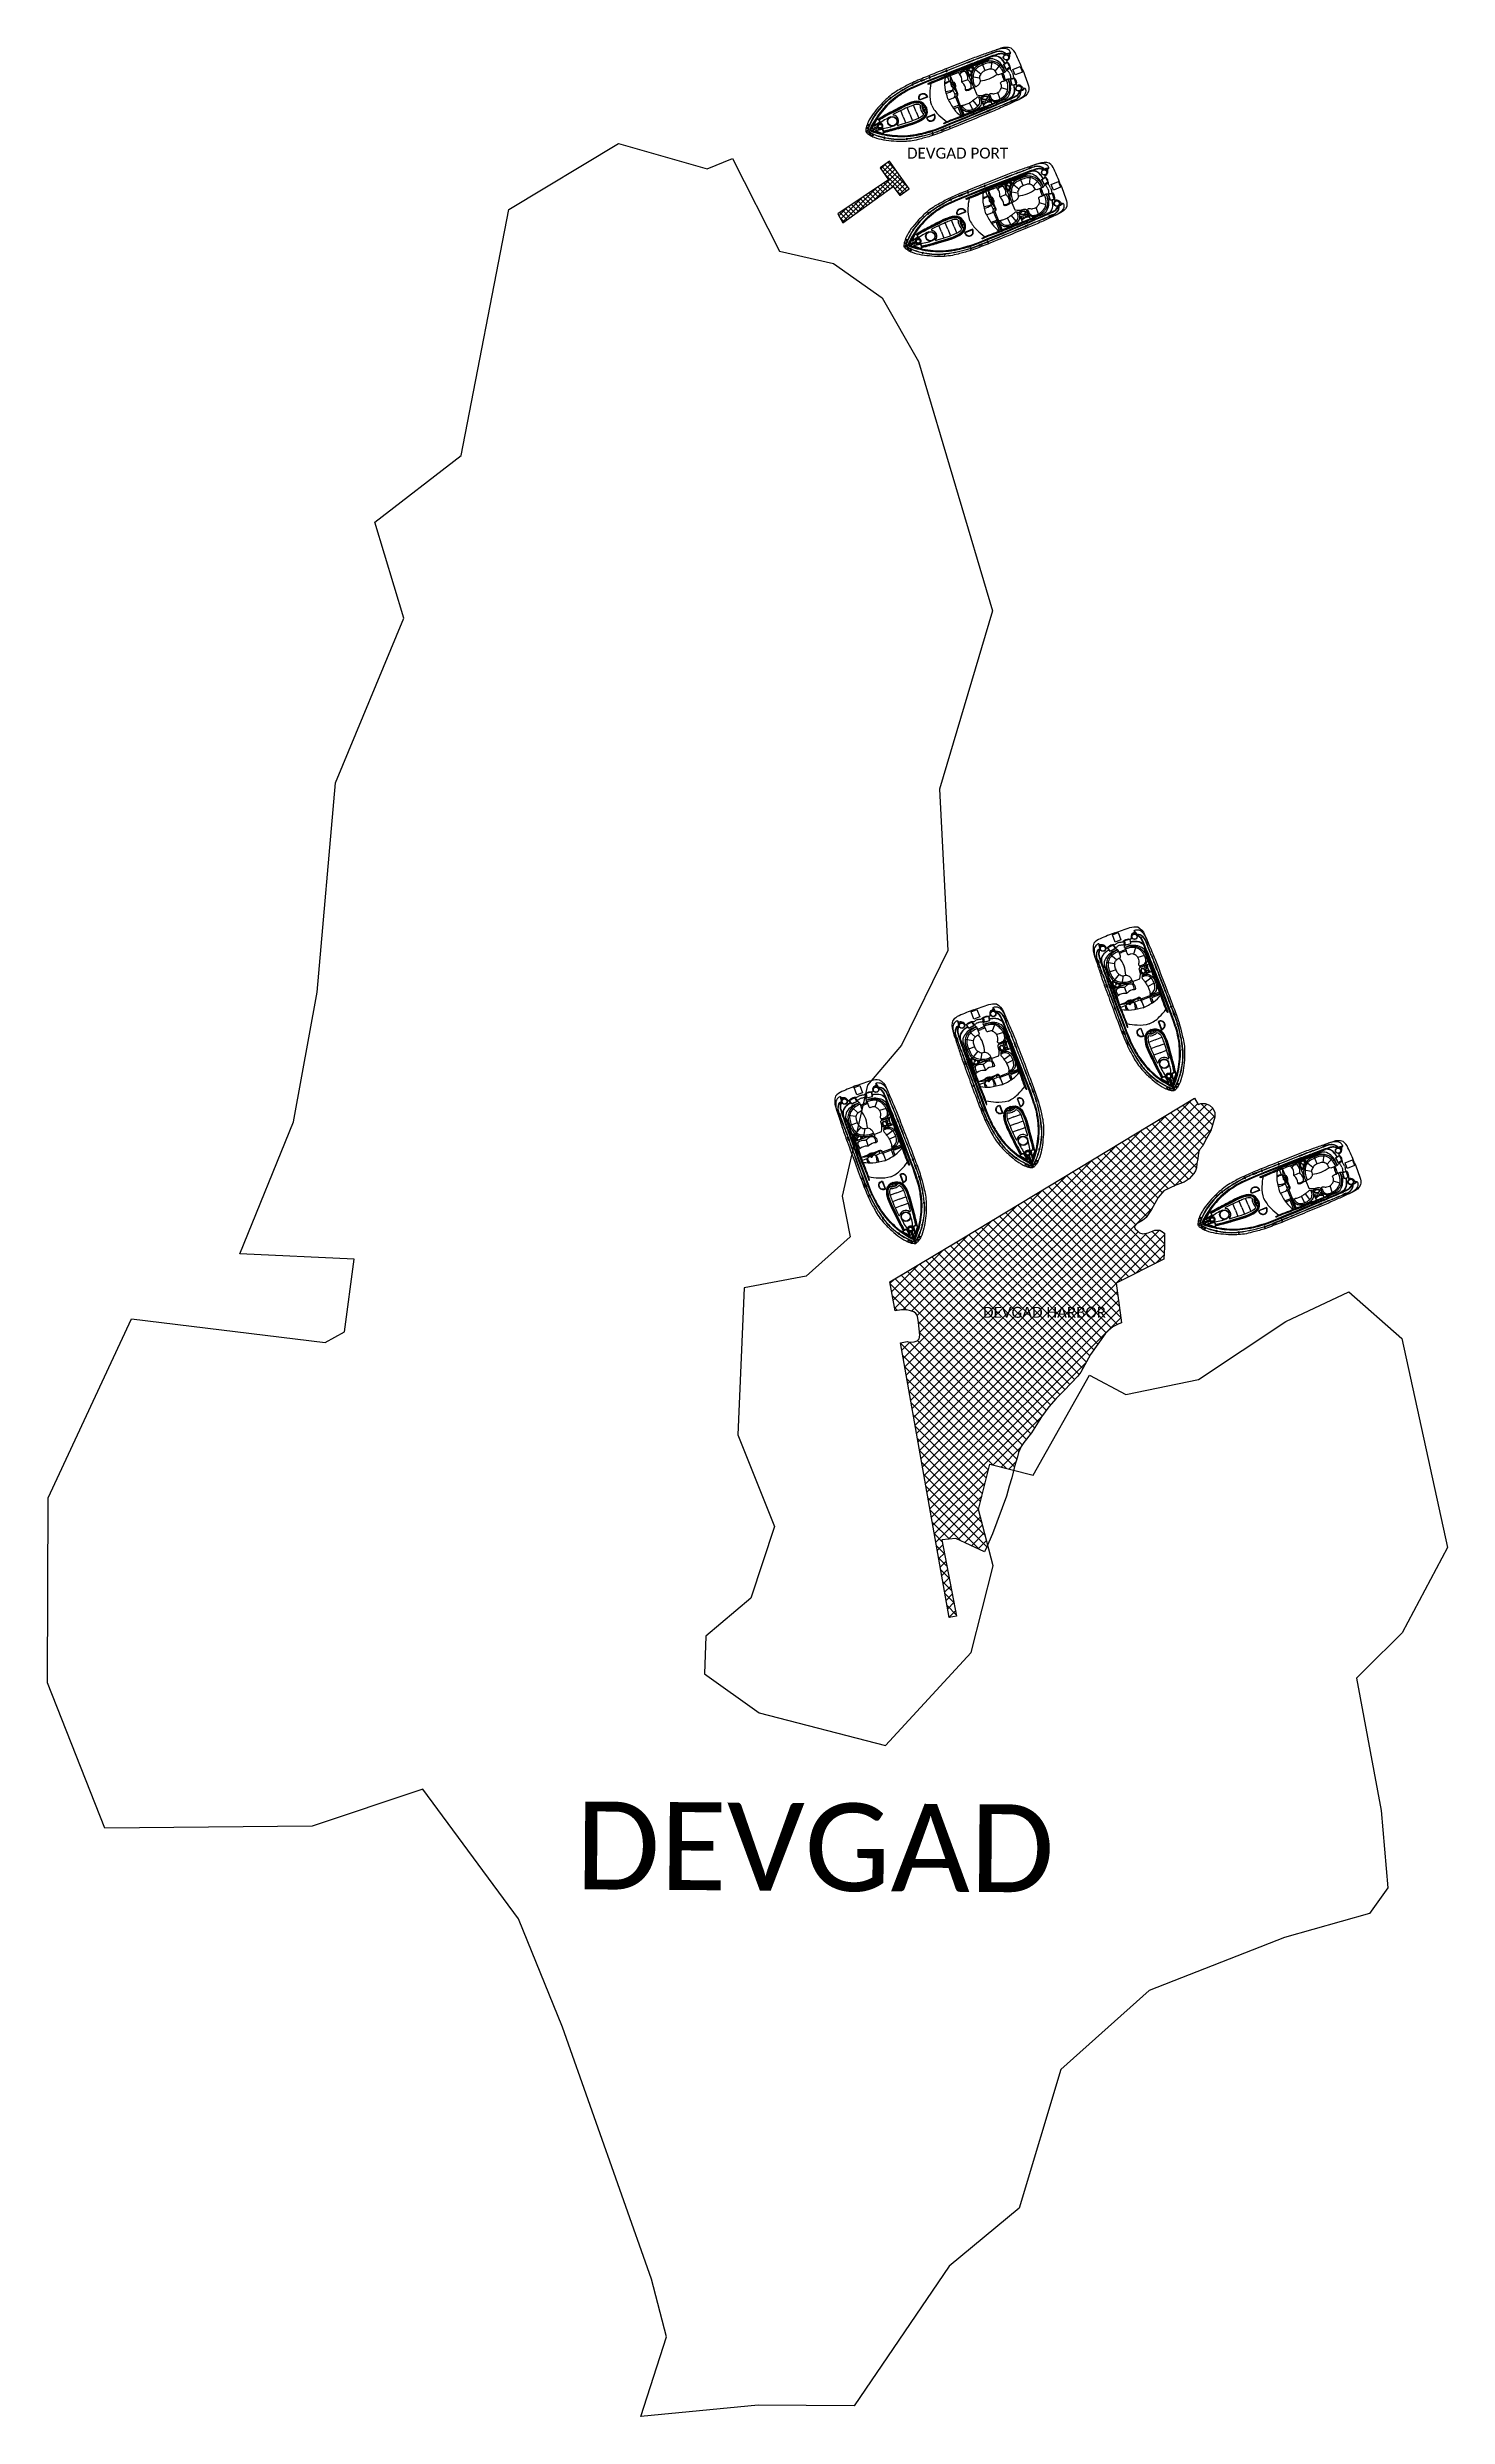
# Model space of a CAD drawing. Header units: metres. Extents: x 325581 to 326861, y 1810568 to 1812736.
import ezdxf

# ---------------------------------------------------------------- set-up
doc = ezdxf.new("R2010")
doc.units = ezdxf.units.M
for name, color, linetype in [('HARBOUR', 1, 'Continuous'), ('HARBOUR TEXT', 250, 'Continuous'), ('PORT', 5, 'Continuous'), ('PORT TEXT', 7, 'Continuous'), ('VILLAGE NAME', 250, 'Continuous')]:
    doc.layers.add(name, color=color, linetype=linetype)
doc.styles.get("Standard").update_dxf_attribs({"font": 'calibri.ttf'})

msp = doc.modelspace()

# ---------------------------------------------------------------- texts
at = {"layer": 'HARBOUR TEXT'}
msp.add_text('DEVGAD HARBOR', height=10, dxfattribs=at).set_placement((326436.5, 1811573.7))
at = {"layer": 'PORT TEXT'}
msp.add_text('DEVGAD PORT', height=10, dxfattribs=at).set_placement((326367, 1812634.3))
at = {"layer": 'VILLAGE NAME'}
msp.add_text('DEVGAD', height=80.34, rotation=359.6139, dxfattribs=at).set_placement((326063.7, 1811050.8))

# ---------------------------------------------------------------- linework, layer by layer
at = {"color": 32, "true_color": 0xcd6928}
for p, q in [((326438.5, 1812714.8), (326435.8, 1812721.4)), ((326444, 1812716.2), (326444.9, 1812723.4)), ((326447.5, 1812714.4), (326452.2, 1812719.9)), ((326459.3, 1812728.8), (326459.4, 1812729)), ((326408.9, 1812704.7), (326406.6, 1812710.4)), ((326407.5, 1812703.7), (326406.6, 1812710.4)), ((326409.1, 1812702), (326409, 1812704.2)), ((326409.4, 1812702), (326409.4, 1812704)), ((326410.7, 1812700.2), (326409.4, 1812703.6)), ((326409.4, 1812701.2), (326410.9, 1812699.5)), ((326409.7, 1812701.4), (326411, 1812700)), ((326413.1, 1812694.4), (326409.7, 1812698.7)), ((326413.1, 1812694.4), (326411.2, 1812699.1)), ((326422.6, 1812706.5), (326417.2, 1812704.4)), ((326427.4, 1812700.9), (326421.2, 1812716.2)), ((326433.3, 1812707.9), (326426, 1812709)), ((326434.5, 1812711.6), (326428.3, 1812716.5)), ((326459.1, 1812697.1), (326453.3, 1812699)), ((326453.5, 1812712), (326454.6, 1812709.2)), ((326454.6, 1812712.4), (326455.7, 1812709.6)), ((326456.1, 1812705.5), (326454.6, 1812709.2)), ((326457.2, 1812706), (326455.7, 1812709.6)), ((326471.6, 1812698.3), (326471.8, 1812698.3)), ((326363.6, 1812672.5), (326361.3, 1812678.3)), ((326369.5, 1812674.8), (326367, 1812680.9)), ((326375.3, 1812677.2), (326372.9, 1812683.2)), ((326375.3, 1812677.2), (326377.7, 1812671.2)), ((326410.8, 1812693.5), (326413.1, 1812694.4)), ((326414.3, 1812683.1), (326418.1, 1812673.9)), ((326415.4, 1812683.6), (326419.2, 1812674.3)), ((326427.1, 1812679.3), (326424, 1812685.1)), ((326431.8, 1812682.2), (326427.6, 1812687.5)), ((326452.2, 1812688.8), (326450.2, 1812694.8)), ((326363.6, 1812672.5), (326366, 1812666.7)), ((326369.5, 1812674.8), (326371.9, 1812668.8)), ((326473.3, 1812609.6), (326470.6, 1812616.1)), ((326478.9, 1812610.9), (326479.8, 1812618.2)), ((326482.4, 1812609.2), (326487.1, 1812614.6)), ((326494.1, 1812623.6), (326494.3, 1812623.7)), ((326443.8, 1812599.4), (326441.5, 1812605.1)), ((326442.3, 1812598.5), (326441.5, 1812605.1)), ((326443.9, 1812596.8), (326443.9, 1812599)), ((326444.3, 1812596.8), (326444.2, 1812598.8)), ((326445.6, 1812595), (326444.2, 1812598.4)), ((326444.3, 1812595.9), (326445.7, 1812594.3)), ((326444.5, 1812596.2), (326445.8, 1812594.7)), ((326447.9, 1812589.2), (326444.6, 1812593.4)), ((326447.9, 1812589.2), (326446, 1812593.9)), ((326457.5, 1812601.3), (326452.1, 1812599.1)), ((326462.2, 1812595.6), (326456, 1812611)), ((326468.1, 1812602.7), (326460.9, 1812603.8)), ((326469.4, 1812606.4), (326463.1, 1812611.2)), ((326494, 1812591.9), (326488.2, 1812593.8)), ((326488.4, 1812606.7), (326489.5, 1812604)), ((326489.5, 1812607.2), (326490.6, 1812604.4)), ((326491, 1812600.3), (326489.5, 1812604)), ((326492.1, 1812600.8), (326490.6, 1812604.4)), ((326506.5, 1812593), (326506.6, 1812593)), ((326398.5, 1812567.3), (326396.2, 1812573)), ((326404.3, 1812569.6), (326401.9, 1812575.6)), ((326404.3, 1812569.6), (326406.8, 1812563.6)), ((326410.2, 1812572), (326407.7, 1812578)), ((326410.2, 1812572), (326412.6, 1812565.9)), ((326445.7, 1812588.3), (326447.9, 1812589.2)), ((326449.2, 1812577.9), (326452.9, 1812568.7)), ((326450.3, 1812578.3), (326454, 1812569.1)), ((326461.9, 1812574.1), (326458.9, 1812579.9)), ((326466.7, 1812577), (326462.5, 1812582.3)), ((326487.1, 1812583.6), (326485, 1812589.5)), ((326398.5, 1812567.3), (326400.8, 1812561.5)), ((326575.2, 1811924.8), (326575.2, 1811925)), ((326544.4, 1811913.2), (326544.3, 1811913.3)), ((326556.7, 1811897.6), (326549.4, 1811898.7)), ((326558.5, 1811901.1), (326553.2, 1811905.9)), ((326560.7, 1811908.2), (326563.5, 1811909.2)), ((326561.1, 1811907), (326563.9, 1811908.1)), ((326567.1, 1811910.6), (326563.5, 1811909.2)), ((326567.6, 1811909.5), (326563.9, 1811908.1)), ((326576.1, 1811912.2), (326574, 1811906.5)), ((326584.2, 1811905.1), (326578.2, 1811903.3)), ((326557.9, 1811892), (326551.3, 1811889.5)), ((326561, 1811888), (326556, 1811881.9)), ((326571.6, 1811880.6), (326556.1, 1811874.8)), ((326564.7, 1811886.7), (326563.4, 1811879.5)), ((326565.8, 1811876), (326567.8, 1811870.6)), ((326590.3, 1811884.6), (326584.9, 1811880.6)), ((326593.1, 1811879.8), (326587.2, 1811876.9)), ((326446.1, 1811854.3), (326446.1, 1811854.5)), ((326567.3, 1811862.3), (326561.6, 1811860.1)), ((326568.2, 1811860.8), (326561.6, 1811860.1)), ((326570, 1811862.4), (326567.8, 1811862.3)), ((326570, 1811862.7), (326568, 1811862.7)), ((326571.8, 1811864), (326568.4, 1811862.7)), ((326570.6, 1811862.9), (326572.1, 1811864.2)), ((326570.8, 1811862.7), (326572.5, 1811864.1)), ((326577.7, 1811866.2), (326572.9, 1811864.4)), ((326577.7, 1811866.2), (326573.3, 1811862.9)), ((326578.6, 1811863.9), (326577.7, 1811866.2)), ((326588.6, 1811868.3), (326597.9, 1811871.8)), ((326589, 1811867.2), (326598.3, 1811870.7)), ((326415.2, 1811842.7), (326415.1, 1811842.8)), ((326429.3, 1811830.6), (326424, 1811835.4)), ((326431.5, 1811837.7), (326434.3, 1811838.7)), ((326432, 1811836.5), (326434.8, 1811837.6)), ((326438, 1811840.1), (326434.3, 1811838.7)), ((326438.5, 1811839), (326434.8, 1811837.6)), ((326446.9, 1811841.7), (326444.9, 1811836)), ((326455.1, 1811834.7), (326449.1, 1811832.8)), ((326427.5, 1811827.1), (326420.3, 1811828.2)), ((326428.7, 1811821.5), (326422.1, 1811819)), ((326431.8, 1811817.5), (326426.9, 1811811.4)), ((326442.4, 1811810.1), (326426.9, 1811804.3)), ((326435.5, 1811816.2), (326434.3, 1811809)), ((326461.2, 1811814.1), (326455.8, 1811810.1)), ((326594, 1811828), (326587.9, 1811825.7)), ((326596.2, 1811822.1), (326590.1, 1811819.8)), ((326598.4, 1811816.2), (326592.6, 1811814)), ((326594, 1811828), (326600.1, 1811830.3)), ((326596.2, 1811822.1), (326602.3, 1811824.4)), ((326598.4, 1811816.2), (326604.2, 1811818.4)), ((326438.2, 1811791.8), (326432.4, 1811789.6)), ((326439.1, 1811790.3), (326432.4, 1811789.6)), ((326436.7, 1811805.5), (326438.7, 1811800.1)), ((326440.9, 1811791.9), (326438.6, 1811791.8)), ((326440.9, 1811792.2), (326438.9, 1811792.2)), ((326442.7, 1811793.5), (326439.3, 1811792.2)), ((326441.5, 1811792.4), (326442.9, 1811793.7)), ((326441.7, 1811792.2), (326443.4, 1811793.6)), ((326448.5, 1811795.7), (326443.8, 1811793.9)), ((326448.5, 1811795.7), (326444.2, 1811792.4)), ((326449.4, 1811793.4), (326448.5, 1811795.7)), ((326464, 1811809.3), (326458.1, 1811806.4)), ((326459.4, 1811797.8), (326468.8, 1811801.3)), ((326459.9, 1811796.7), (326469.2, 1811800.2)), ((326308, 1811773.3), (326307.9, 1811773.4)), ((326322.1, 1811761.2), (326316.8, 1811766)), ((326324.3, 1811768.3), (326327.1, 1811769.3)), ((326324.8, 1811767.2), (326327.6, 1811768.2)), ((326330.8, 1811770.7), (326327.1, 1811769.3)), ((326331.3, 1811769.6), (326327.6, 1811768.2)), ((326339.7, 1811772.4), (326337.7, 1811766.6)), ((326338.9, 1811784.9), (326338.9, 1811785.1)), ((326320.3, 1811757.8), (326313.1, 1811758.8)), ((326321.5, 1811752.2), (326314.9, 1811749.6)), ((326324.6, 1811748.1), (326319.7, 1811742)), ((326328.3, 1811746.8), (326327.1, 1811739.6)), ((326347.9, 1811765.3), (326341.9, 1811763.4)), ((326354, 1811744.7), (326348.6, 1811740.7)), ((326464.8, 1811757.5), (326458.8, 1811755.2)), ((326467.1, 1811751.6), (326461, 1811749.3)), ((326469.3, 1811745.7), (326463.5, 1811743.5)), ((326464.8, 1811757.5), (326470.9, 1811759.8)), ((326467.1, 1811751.6), (326473.1, 1811753.9)), ((326469.3, 1811745.7), (326475.1, 1811747.9)), ((326335.2, 1811740.7), (326319.7, 1811734.9)), ((326329.5, 1811736.1), (326331.5, 1811730.7)), ((326333.7, 1811722.8), (326331.7, 1811722.8)), ((326335.5, 1811724.1), (326332.1, 1811722.8)), ((326334.3, 1811723.1), (326335.7, 1811724.3)), ((326334.5, 1811722.8), (326336.2, 1811724.2)), ((326341.3, 1811726.3), (326336.6, 1811724.5)), ((326341.3, 1811726.3), (326337, 1811723.1)), ((326342.2, 1811724), (326341.3, 1811726.3)), ((326356.8, 1811739.9), (326350.9, 1811737)), ((326352.2, 1811728.4), (326361.6, 1811731.9)), ((326352.7, 1811727.3), (326362, 1811730.8)), ((326747.7, 1811715.9), (326748.6, 1811723.1)), ((326763, 1811728.5), (326763.1, 1811728.6)), ((326331, 1811722.4), (326325.2, 1811720.2)), ((326331.9, 1811720.9), (326325.2, 1811720.2)), ((326333.7, 1811722.5), (326331.4, 1811722.4)), ((326712.7, 1811704.4), (326710.4, 1811710)), ((326711.2, 1811703.4), (326710.4, 1811710)), ((326712.8, 1811701.7), (326712.7, 1811703.9)), ((326713.2, 1811701.7), (326713.1, 1811703.7)), ((326714.4, 1811699.9), (326713.1, 1811703.3)), ((326713.4, 1811701.1), (326714.7, 1811699.7)), ((326726.3, 1811706.2), (326720.9, 1811704)), ((326731.1, 1811700.5), (326724.9, 1811715.9)), ((326737, 1811707.6), (326729.8, 1811708.7)), ((326738.2, 1811711.3), (326732, 1811716.1)), ((326742.2, 1811714.5), (326739.5, 1811721)), ((326751.2, 1811714.1), (326755.9, 1811719.5)), ((326757.3, 1811711.6), (326758.4, 1811708.9)), ((326758.4, 1811712.1), (326759.5, 1811709.3)), ((326759.9, 1811705.2), (326758.4, 1811708.9)), ((326760.9, 1811705.7), (326759.5, 1811709.3)), ((326357.6, 1811688.1), (326351.6, 1811685.8)), ((326359.9, 1811682.2), (326353.8, 1811679.9)), ((326357.6, 1811688.1), (326363.7, 1811690.4)), ((326359.9, 1811682.2), (326365.9, 1811684.5)), ((326673.2, 1811674.5), (326670.8, 1811680.5)), ((326679, 1811676.9), (326676.6, 1811682.9)), ((326713.1, 1811700.9), (326714.6, 1811699.2)), ((326716.8, 1811694.1), (326713.5, 1811698.3)), ((326714.5, 1811693.2), (326716.8, 1811694.1)), ((326716.8, 1811694.1), (326714.9, 1811698.8)), ((326718.1, 1811682.8), (326721.8, 1811673.6)), ((326719.2, 1811683.2), (326722.9, 1811674)), ((326730.8, 1811679), (326727.7, 1811684.8)), ((326735.5, 1811681.9), (326731.4, 1811687.2)), ((326755.9, 1811688.5), (326753.9, 1811694.4)), ((326762.8, 1811696.8), (326757.1, 1811698.7)), ((326775.3, 1811698), (326775.5, 1811697.9)), ((326362.1, 1811676.3), (326356.3, 1811674.1)), ((326362.1, 1811676.3), (326367.9, 1811678.5)), ((326667.4, 1811672.2), (326665, 1811677.9)), ((326667.4, 1811672.2), (326669.7, 1811666.4)), ((326673.2, 1811674.5), (326675.6, 1811668.5)), ((326679, 1811676.9), (326681.5, 1811670.8))]:
    msp.add_line(p, q, dxfattribs=at)
at = {"color": 3}
for p, q in [((326002.8, 1812587.8), (326103.1, 1812648)), ((326103.1, 1812648), (326184.3, 1812624.9)), ((326184.3, 1812624.9), (326207.3, 1812634.3)), ((326207.3, 1812634.3), (326250.3, 1812549.6)), ((325959.3, 1812362.6), (326002.8, 1812587.8)), ((326250.3, 1812549.6), (326299.7, 1812538.2)), ((326299.7, 1812538.2), (326344.3, 1812506.8)), ((326344.3, 1812506.8), (326377.5, 1812448.6)), ((326377.5, 1812448.6), (326445.2, 1812220.5)), ((325880.3, 1812301.7), (325959.3, 1812362.6)), ((325906.8, 1812213.9), (325880.3, 1812301.7)), ((325844.4, 1812063.1), (325906.8, 1812213.9)), ((326445.2, 1812220.5), (326396.7, 1812057.2)), ((325827.6, 1811871.7), (325844.4, 1812063.1)), ((326396.7, 1812057.2), (326404.3, 1811909.8)), ((326404.3, 1811909.8), (326361.8, 1811823.1)), ((325805.8, 1811753.1), (325827.6, 1811871.7)), ((326361.8, 1811823.1), (326330.7, 1811786.5)), ((326330.7, 1811786.5), (326307.6, 1811684.9)), ((325756.8, 1811632.2), (325805.8, 1811753.1)), ((326307.6, 1811684.9), (326315.1, 1811647.9)), ((326315.1, 1811647.9), (326274.6, 1811611.9)), ((325861.4, 1811627.3), (325756.8, 1811632.2)), ((325852.6, 1811560.9), (325861.4, 1811627.3)), ((326217.9, 1811601), (326212.3, 1811466.7)), ((326274.6, 1811611.9), (326217.9, 1811601)), ((326713.4, 1811570.2), (326771.1, 1811597.3)), ((326771.1, 1811597.3), (326819.7, 1811554.8)), ((325581.6, 1811409.1), (325657.6, 1811572.6)), ((325657.6, 1811572.6), (325834.9, 1811551.2)), ((325834.9, 1811551.2), (325852.6, 1811560.9)), ((326633.7, 1811517.1), (326713.4, 1811570.2)), ((326819.7, 1811554.8), (326861.4, 1811363.4)), ((326482.4, 1811429.7), (326533.8, 1811521.3)), ((326533.8, 1811521.3), (326567, 1811503.6)), ((326567, 1811503.6), (326633.7, 1811517.1)), ((326212.3, 1811466.7), (326245.8, 1811382.7)), ((326432.5, 1811398.4), (326442.7, 1811439.8)), ((326442.7, 1811439.8), (326482.4, 1811429.7)), ((325580.8, 1811239.7), (325581.6, 1811409.1)), ((326445.7, 1811346.8), (326432.5, 1811398.4)), ((326245.8, 1811382.7), (326224, 1811317.1)), ((326861.4, 1811363.4), (326819.8, 1811285.5)), ((326425.8, 1811267.4), (326445.7, 1811346.8)), ((326224, 1811317.1), (326183.1, 1811282.3)), ((326183.1, 1811282.3), (326181.7, 1811247.9)), ((326347.4, 1811182.4), (326425.8, 1811267.4)), ((326819.8, 1811285.5), (326786, 1811252)), ((326181.7, 1811247.9), (326231.9, 1811212.2)), ((326786, 1811252), (326778, 1811244.1)), ((325633.4, 1811106.6), (325580.8, 1811239.7)), ((326778, 1811244.1), (326800.8, 1811122.8)), ((326231.9, 1811212.2), (326347.4, 1811182.4)), ((325924.1, 1811142.4), (325822.8, 1811108.4)), ((326011.5, 1811023.9), (325924.1, 1811142.4)), ((326800.8, 1811122.8), (326806.6, 1811052.2)), ((325822.8, 1811108.4), (325633.4, 1811106.6)), ((326806.6, 1811052.2), (326790.1, 1811028.6)), ((326052, 1810924.5), (326011.5, 1811023.9)), ((326790.1, 1811028.6), (326712.1, 1811006.7)), ((326712.1, 1811006.7), (326588.4, 1810958.2)), ((326588.4, 1810958.2), (326507.7, 1810886)), ((326133.2, 1810694.2), (326052, 1810924.5)), ((326507.7, 1810886), (326469.7, 1810759.1)), ((326469.7, 1810759.1), (326405.5, 1810706)), ((326405.5, 1810706), (326318.8, 1810578.2)), ((326147.1, 1810641.3), (326133.2, 1810694.2)), ((326123.6, 1810568.3), (326147.1, 1810641.3)), ((326231, 1810578.9), (326123.6, 1810568.3)), ((326318.8, 1810578.2), (326231, 1810578.9))]:
    msp.add_line(p, q, dxfattribs=at)
at = {"color": 32, "true_color": 0xcd6928}
for points in [[(326472.4, 1812716.3, 0.01736), (326466.6, 1812729.7, 0.12634), (326462.2, 1812735.3, 0.172899), (326452.8, 1812735.2, 0.013884), (326445.3, 1812732.5, 0.008973), (326434.7, 1812728.8, 0.01509), (326422.7, 1812724.3, -0.002245), (326404.2, 1812717, 0.003342), (326383.8, 1812708.8, 0.016984), (326370.3, 1812702.9, 0.024546), (326360.5, 1812697.6, 0.067942), (326348.8, 1812689.4, 0.033948), (326341.9, 1812682.4, 0.022001), (326336, 1812675.4, 0.042872), (326331.4, 1812667.7, 0.059514), (326329.7, 1812662.8, 0.046364), (326329.3, 1812660.3, 0.104882), (326329.5, 1812658.7, 0.104882)], [(326434.6, 1812727, -0.006425), (326423.3, 1812722.6, -0.002217), (326404.9, 1812715.3, 0.003368), (326384.3, 1812707.1, 0.024633), (326371.4, 1812701.7, 0.015037), (326363.3, 1812697.2, 0.025439), (326358.9, 1812694.5, 0.013843), (326350.2, 1812688.3, 0.040266), (326343, 1812681.3, 0.016729), (326337.3, 1812673.8, 0.029739), (326332.8, 1812665.4, -0.01525), (326331.2, 1812661.1, 0.132389), (326331, 1812660.3, 0.028442), (326331, 1812660, 0.028442)], [(326434.7, 1812726.8, -0.006424), (326423.4, 1812722.4, -0.002217), (326405, 1812715.2, 0.003368), (326384.3, 1812707, 0.024633), (326371.5, 1812701.5, 0.015038), (326363.4, 1812697, 0.025461), (326359, 1812694.3, 0.013839), (326350.3, 1812688.2, 0.040238), (326343.2, 1812681.1, 0.016715), (326337.5, 1812673.7, 0.029693), (326332.9, 1812665.3, -0.015234), (326331.3, 1812661.1, 0.134036), (326331.2, 1812660.4, 0.024879), (326331.2, 1812660.1, 0.024879)], [(326371.5, 1812699.3), (326376.3, 1812701.5), (326381.8, 1812703.9), (326391, 1812707.5), (326403.6, 1812712.6), (326423.8, 1812720.5, 0.002601), (326434.9, 1812724.7, -0.004411), (326444.3, 1812728.2, -0.013009), (326450.8, 1812730.4, -0.113396), (326454.7, 1812730.5, -0.146005), (326456.8, 1812729.4, -1.595219)], [(326371.6, 1812699.2), (326376.3, 1812701.4), (326381.9, 1812703.7), (326391.1, 1812707.4), (326403.7, 1812712.4), (326423.9, 1812720.3, 0.002601), (326434.9, 1812724.5, -0.004411), (326444.3, 1812728.1, -0.013003), (326450.9, 1812730.2, -0.113337), (326454.7, 1812730.4, -0.144821), (326456.7, 1812729.3, -0.138987)], [(326371.7, 1812699), (326376.4, 1812701.2), (326382, 1812703.6), (326391.2, 1812707.2), (326403.7, 1812712.3), (326424, 1812720.2, 0.002601), (326435, 1812724.3, -0.00441), (326444.4, 1812727.9, -0.012997), (326450.9, 1812730, -0.113276), (326454.7, 1812730.2, -0.142458), (326456.5, 1812729.2, -0.142458)], [(326371.8, 1812698.7), (326376.6, 1812700.9), (326382.1, 1812703.2), (326391.3, 1812706.9), (326403.8, 1812711.9), (326424.1, 1812719.8, 0.002601), (326435.1, 1812724, -0.00441), (326444.5, 1812727.6, -0.002867), (326445.9, 1812728.1, -0.002867)], [(326456.8, 1812713.4), (326455.5, 1812716.7, 0.202722), (326447, 1812725.1, 0.178768), (326441.1, 1812725.2, -0.010028), (326430.8, 1812721.3, 0.005356), (326413.9, 1812714.6, 0.016605), (326400.3, 1812708.9, -0.018921), (326386.2, 1812703, 0.925873), (326386.4, 1812702.4, 0.041202), (326389, 1812703.2, 0.024461), (326397.1, 1812706.5, -0.012888), (326412.8, 1812712.7, 0.019359), (326421.9, 1812716.6, -0.002375), (326432.4, 1812721, 0.006386), (326439.2, 1812723.7, 0.013656), (326441.8, 1812724.8, 0.862706), (326441.7, 1812725.4, -0.648089)], [(326441.7, 1812725.2, 0.016488), (326441.2, 1812725, -0.010023), (326430.9, 1812721.1, 0.005356), (326414, 1812714.5, 0.016607), (326400.4, 1812708.7, -0.018921), (326386.3, 1812702.9, -0.01143), (326386.3, 1812702.9, 0.913283), (326386.3, 1812702.6, 0.041174), (326388.9, 1812703.4, 0.024478), (326397, 1812706.6, -0.012889), (326412.7, 1812712.9, 0.019362), (326421.8, 1812716.7, -0.002377), (326432.3, 1812721.2, 0.006391), (326439.1, 1812723.9, 0.013664), (326441.8, 1812725, -0.000701), (326441.8, 1812725, 0.819976), (326441.7, 1812725.2, 0.819976)], [(326434.6, 1812727, 0.002942), (326442.8, 1812730.2, -0.002013), (326448.1, 1812732.2, -0.130442), (326452.2, 1812732.7, -0.261246), (326457.6, 1812729.9, -0.209197)], [(326434.7, 1812726.8, 0.002941), (326442.9, 1812730, -0.002014), (326448.1, 1812732, -0.130992), (326452.2, 1812732.5, -0.261832), (326457.5, 1812729.8, -0.261832)], [(326456.5, 1812721.3, 0.043334), (326454.1, 1812724.7, 0.18333), (326448.3, 1812728.1, 0.123985), (326443.4, 1812727.3, -0.015377), (326440, 1812726.3)], [(326456.7, 1812721.4, 0.043195), (326454.2, 1812724.8, 0.183415), (326448.3, 1812728.3, 0.094511), (326444.4, 1812727.9)], [(326461.9, 1812730.8, 0.164393), (326460.6, 1812733.2, 0.188684), (326456.6, 1812735, 0.10758), (326448.6, 1812733.7)], [(326472.4, 1812716.3, -0.01736), (326477.5, 1812702.7, -0.12634), (326478.2, 1812695.7, -0.172899), (326471.3, 1812689.2, -0.013884), (326464.1, 1812686, -0.008973), (326453.9, 1812681.3, -0.01509), (326442.1, 1812676.1, 0.002245), (326423.8, 1812668.6, -0.003342), (326403.4, 1812660.3, -0.016984), (326389.5, 1812655.2, -0.024546), (326378.8, 1812652.2, -0.067942), (326364.7, 1812650, -0.033948), (326354.9, 1812650.2, -0.022001), (326345.8, 1812651.2, -0.042872), (326337.1, 1812653.5, -0.059514), (326332.4, 1812655.9, -0.046364), (326330.4, 1812657.5, -0.104882), (326329.5, 1812658.7, -0.104882)], [(326371.5, 1812699.3, 0.031596), (326364.3, 1812695.5, 0.004928), (326359.7, 1812692.6, 0.02844), (326352.2, 1812686.8, 0.042875), (326345.5, 1812680.1, 0.035347), (326339.6, 1812672.6, 0.024093), (326334.9, 1812665.1, 0.079837), (326333, 1812660.8)], [(326371.6, 1812699.2, 0.031592), (326364.4, 1812695.4, 0.004926), (326359.8, 1812692.4, 0.028436), (326352.3, 1812686.7, 0.042895), (326345.6, 1812679.9, 0.035363), (326339.7, 1812672.5, 0.024111), (326335.1, 1812665, 0.077658), (326333.2, 1812660.9, 0.077658)], [(326371.7, 1812699, 0.031588), (326364.5, 1812695.2, 0.004924), (326359.9, 1812692.3, 0.028433), (326352.4, 1812686.6, 0.042917), (326345.8, 1812679.8, 0.035379), (326339.9, 1812672.4, 0.02413), (326335.2, 1812664.9, 0.075408), (326333.4, 1812661, 0.075408)], [(326371.8, 1812698.7, 0.031581), (326364.7, 1812694.9, 0.00492), (326360.1, 1812692, 0.028426), (326352.7, 1812686.3, 0.042959), (326346, 1812679.6, 0.035411), (326340.2, 1812672.2, 0.028829), (326336.3, 1812665.9, 0.092336), (326335, 1812661.6, 0.080328)], [(326389.6, 1812683, -0.096403), (326388.2, 1812694, -0.040538), (326389.2, 1812703.3, -1.92312)], [(326459.2, 1812707.4), (326460.4, 1812704.4, -0.202722), (326460.2, 1812692.4, -0.178768), (326456, 1812688.3, 0.010028), (326445.9, 1812684, -0.005356), (326429.1, 1812677, -0.016605), (326415.3, 1812671.7, 0.018921), (326401.1, 1812666.2, -0.925873), (326400.8, 1812666.7, -0.041202), (326403.2, 1812668, -0.024461), (326411.3, 1812671.2, 0.012888), (326426.9, 1812677.6, -0.019359), (326436.2, 1812681.2, 0.002375), (326446.8, 1812685.2, -0.006386), (326453.6, 1812688, -0.013656), (326456.3, 1812689.1, -0.862706), (326456.5, 1812688.6, 0.648089)], [(326404.4, 1812688.9, -0.033687), (326401.8, 1812699.7, -0.051879), (326402.1, 1812708.5, -1.92312)], [(326426.4, 1812698.7, -0.164009), (326421.8, 1812696.3, -0.407559), (326420.6, 1812697.6, 0.20466), (326417.8, 1812703.6, -0.28657), (326417.1, 1812705.3, 0.198759), (326415, 1812711.8, -0.45148), (326414.6, 1812713.5, -1.463971)], [(326428.1, 1812699.2, -0.291269), (326426.4, 1812698.7, -0.299867), (326425.8, 1812699.7, 0.273478), (326423.2, 1812705.8, -0.28657), (326422.5, 1812707.4, 0.198759), (326420.4, 1812714, -0.45148), (326420, 1812715.7, -1.463971)], [(326456.8, 1812713.4), (326455.5, 1812712.8), (326451.6, 1812711.1, -0.448043), (326448.9, 1812712.2, 0.025561), (326447.8, 1812714.1, 0.15676), (326445.7, 1812715.7, 0.144288), (326443.9, 1812716.2, 0.079427), (326440.4, 1812715.6, 0.054179), (326436.7, 1812713.9, 0.127294), (326434.4, 1812711.6, -0.025195), (326433.4, 1812709.6, 0.112656), (326433.3, 1812707.9, 0.061652), (326433.8, 1812705.8, -0.222278), (326433.7, 1812704, -0.049109), (326432.9, 1812702.5, -0.09997), (326431.7, 1812701.1, -0.045992), (326429.4, 1812699.8), (326428.1, 1812699.2)], [(326428.1, 1812699.2), (326430.8, 1812692.5, 0.158322), (326438.9, 1812693.1, -0.417676), (326441.4, 1812692.2), (326444.6, 1812684.4)], [(326464.4, 1812701.8, -0.043334), (326465, 1812697.6, -0.18333), (326463.2, 1812691.1, -0.123985), (326459.1, 1812688.3, 0.015377), (326456, 1812686.8)], [(326464.6, 1812701.8, -0.043195), (326465.2, 1812697.7, -0.183415), (326463.3, 1812691, -0.094511), (326460.3, 1812688.6)], [(326474.9, 1812698.7, -0.164393), (326475.6, 1812696, -0.188684), (326474, 1812691.9, -0.10758), (326467.3, 1812687.3)], [(326452.6, 1812682.5, 0.006425), (326441.4, 1812677.8, 0.002217), (326423.1, 1812670.3, -0.003368), (326402.5, 1812661.9, -0.024633), (326389.5, 1812656.9, -0.015037), (326380.6, 1812654.5, -0.025439), (326375.5, 1812653.4, -0.013843), (326364.9, 1812651.8, -0.040266), (326354.9, 1812651.9, -0.016729), (326345.6, 1812653.3, -0.029739), (326336.5, 1812656.2, 0.01525), (326332.4, 1812658.1, -0.132389), (326331.7, 1812658.6, -0.028442), (326331.5, 1812658.9, -0.028442)], [(326452.5, 1812682.6, 0.006424), (326441.3, 1812678, 0.002217), (326423, 1812670.4, -0.003368), (326402.5, 1812662, -0.024633), (326389.4, 1812657, -0.015038), (326380.5, 1812654.7, -0.025461), (326375.5, 1812653.6, -0.013839), (326364.9, 1812651.9, -0.040238), (326354.9, 1812652, -0.016715), (326345.6, 1812653.5, -0.029693), (326336.5, 1812656.4, 0.015234), (326332.5, 1812658.3, -0.134036), (326331.9, 1812658.7, -0.024879), (326331.7, 1812658.9, -0.024879)], [(326385.7, 1812690.5), (326378.5, 1812687.6, -0.483063), (326380.2, 1812693.6, -0.50024), (326385.7, 1812690.5, -0.418424)], [(326387.7, 1812659.3), (326392.6, 1812661), (326398.3, 1812663.2), (326407.4, 1812666.9), (326420, 1812672), (326440, 1812680.3, -0.002601), (326450.9, 1812685, 0.00441), (326460.1, 1812688.9, 0.002867), (326461.5, 1812689.6, 0.002867)], [(326387.8, 1812659), (326392.8, 1812660.7), (326398.4, 1812662.8), (326407.5, 1812666.6), (326420.1, 1812671.7), (326440.2, 1812680, -0.002601), (326451, 1812684.7, 0.00441), (326460.2, 1812688.6, 0.012997), (326466.4, 1812691.6, 0.113276), (326469.2, 1812694.1, 0.142458), (326469.9, 1812696.1, 0.142458)], [(326387.9, 1812658.6), (326392.9, 1812660.4), (326398.5, 1812662.5), (326407.7, 1812666.3), (326420.2, 1812671.3), (326440.3, 1812679.7, -0.002601), (326451.1, 1812684.3, 0.004411), (326460.4, 1812688.3, 0.013009), (326466.6, 1812691.3, 0.113396), (326469.5, 1812693.9, 0.146005), (326470.3, 1812696.1, 1.595219)], [(326387.9, 1812658.8), (326392.8, 1812660.5), (326398.5, 1812662.7), (326407.6, 1812666.4), (326420.2, 1812671.5), (326440.2, 1812679.8, -0.002601), (326451.1, 1812684.5, 0.004411), (326460.3, 1812688.4, 0.013003), (326466.5, 1812691.5, 0.113337), (326469.4, 1812694, 0.144821), (326470.1, 1812696.1, 0.138987)], [(326389.6, 1812683, 0.096403), (326396.2, 1812674, 0.040538), (326403.4, 1812668, 1.92312)], [(326456.4, 1812688.7, -0.016488), (326456, 1812688.5, 0.010023), (326445.8, 1812684.1, -0.005356), (326429, 1812677.2, -0.016607), (326415.3, 1812671.9, 0.018921), (326401, 1812666.3, 0.01143), (326401, 1812666.3, -0.913283), (326400.9, 1812666.6, -0.041174), (326403.3, 1812667.8, -0.024478), (326411.4, 1812671.1, 0.012889), (326427, 1812677.5, -0.019362), (326436.2, 1812681, 0.002377), (326446.9, 1812685.1, -0.006391), (326453.6, 1812687.8, -0.013664), (326456.3, 1812688.9, 0.000701), (326456.3, 1812688.9, -0.819976), (326456.4, 1812688.7, -0.819976)], [(326404.4, 1812688.9, 0.033687), (326410, 1812679.4, 0.051879), (326416.3, 1812673.2, 1.92312)], [(326404.9, 1812688), (326409.6, 1812690, 0.462925), (326410.8, 1812693.5), (326409, 1812697.2)], [(326409.6, 1812690), (326411.7, 1812690.8, 0.545737), (326412.3, 1812694.1, 0.282905)], [(326411.7, 1812690.8), (326412.4, 1812691.1, 0.516839), (326413.1, 1812694.4, 0.282905)], [(326437.7, 1812681.7), (326434.9, 1812688.7, -0.406088), (326437.3, 1812692.6)], [(326452.5, 1812682.6, -0.002941), (326460.6, 1812686.1, 0.002014), (326465.8, 1812688.3, 0.130992), (326469.1, 1812690.7, 0.261832), (326471, 1812696.3, 0.261832)], [(326452.6, 1812682.5, -0.002942), (326460.7, 1812685.9, 0.002013), (326465.8, 1812688.1, 0.130442), (326469.2, 1812690.5, 0.261246), (326471.1, 1812696.4, 0.209197)], [(326387.9, 1812658.6, -0.031596), (326380.1, 1812656.4, -0.004928), (326374.8, 1812655.3, -0.02844), (326365.4, 1812654.2, -0.042875), (326355.8, 1812654.4, -0.035347), (326346.4, 1812655.7, -0.024093), (326337.9, 1812657.9, -0.079837), (326333.5, 1812659.6)], [(326387.9, 1812658.8, -0.031592), (326380, 1812656.5, -0.004926), (326374.7, 1812655.5, -0.028436), (326365.3, 1812654.4, -0.042895), (326355.8, 1812654.6, -0.035363), (326346.4, 1812655.9, -0.024111), (326337.9, 1812658.1, -0.077658), (326333.7, 1812659.7, -0.077658)], [(326387.8, 1812659, -0.031588), (326380, 1812656.7, -0.004924), (326374.7, 1812655.6, -0.028433), (326365.3, 1812654.6, -0.042917), (326355.9, 1812654.8, -0.035379), (326346.5, 1812656, -0.02413), (326337.9, 1812658.2, -0.075408), (326333.9, 1812659.8, -0.075408)], [(326387.7, 1812659.3, -0.031581), (326379.9, 1812657.1, -0.00492), (326374.6, 1812656, -0.028426), (326365.3, 1812654.9, -0.042959), (326355.9, 1812655.2, -0.035411), (326346.5, 1812656.4, -0.028829), (326339.4, 1812658.2, -0.092336), (326335.4, 1812660.4, -0.080328)], [(326341.4, 1812669.9), (326342.1, 1812668.6, -0.382221), (326341.8, 1812667.1), (326337.2, 1812664, -0.786544), (326336.3, 1812664.5), (326338.8, 1812669.9, -0.616464), (326341.4, 1812669.9, -3.844907)], [(326345.8, 1812659), (326345.4, 1812660.3, 0.382221), (326344.1, 1812661.2), (326338.7, 1812660.2, 0.786544), (326338.4, 1812659.3), (326344, 1812657.1, 0.616464), (326345.8, 1812659, 3.844907)], [(326392, 1812674.8), (326384.8, 1812671.9, 0.483063), (326390.2, 1812668.8, 0.50024), (326392, 1812674.8, 0.418424)], [(326507.2, 1812611.1, 0.01736), (326501.5, 1812624.4, 0.12634), (326497.1, 1812630.1, 0.172899), (326487.6, 1812629.9, 0.013884), (326480.2, 1812627.3, 0.008973), (326469.6, 1812623.6, 0.01509), (326457.5, 1812619.1, -0.002245), (326439.1, 1812611.8, 0.003342), (326418.7, 1812603.6, 0.016984), (326405.2, 1812597.7, 0.024546), (326395.4, 1812592.4, 0.067942), (326383.7, 1812584.2, 0.033948), (326376.8, 1812577.2, 0.022001), (326370.9, 1812570.2, 0.042872), (326366.3, 1812562.5, 0.059514), (326364.5, 1812557.6, 0.046364), (326364.1, 1812555, 0.104882), (326364.3, 1812553.5, 0.104882)], [(326469.5, 1812621.8, -0.006425), (326458.2, 1812617.4, -0.002217), (326439.8, 1812610.1, 0.003368), (326419.2, 1812601.9, 0.024633), (326406.3, 1812596.5, 0.015037), (326398.2, 1812592, 0.025439), (326393.8, 1812589.3, 0.013843), (326385.1, 1812583.1, 0.040266), (326377.9, 1812576, 0.016729), (326372.2, 1812568.6, 0.029739), (326367.6, 1812560.1, -0.01525), (326366, 1812555.9, 0.132389), (326365.9, 1812555.1, 0.028442), (326365.9, 1812554.8, 0.028442)], [(326469.5, 1812621.6, -0.006424), (326458.2, 1812617.2, -0.002217), (326439.8, 1812609.9, 0.003368), (326419.2, 1812601.8, 0.024633), (326406.4, 1812596.3, 0.015038), (326398.3, 1812591.8, 0.025461), (326393.9, 1812589.1, 0.013839), (326385.2, 1812582.9, 0.040238), (326378, 1812575.9, 0.016715), (326372.3, 1812568.5, 0.029693), (326367.8, 1812560.1, -0.015234), (326366.2, 1812555.8, 0.134036), (326366.1, 1812555.1, 0.024879), (326366.1, 1812554.9, 0.024879)], [(326406.4, 1812594.1), (326411.1, 1812596.3), (326416.7, 1812598.7), (326425.9, 1812602.3), (326438.5, 1812607.4), (326458.7, 1812615.3, 0.002601), (326469.7, 1812619.4, -0.004411), (326479.1, 1812623, -0.013009), (326485.7, 1812625.1, -0.113396), (326489.6, 1812625.3, -0.146005), (326491.7, 1812624.2, -1.595219)], [(326406.5, 1812593.9), (326411.2, 1812596.1), (326416.8, 1812598.5), (326426, 1812602.1), (326438.5, 1812607.2), (326458.8, 1812615.1, 0.002601), (326469.8, 1812619.3, -0.004411), (326479.2, 1812622.8, -0.013003), (326485.7, 1812625, -0.113337), (326489.6, 1812625.1, -0.144821), (326491.6, 1812624.1, -0.138987)], [(326406.5, 1812593.8), (326411.3, 1812596), (326416.9, 1812598.3), (326426, 1812602), (326438.6, 1812607), (326458.8, 1812614.9, 0.002601), (326469.9, 1812619.1, -0.00441), (326479.2, 1812622.7, -0.012997), (326485.8, 1812624.8, -0.113276), (326489.5, 1812625, -0.142458), (326491.4, 1812624, -0.142458)], [(326406.7, 1812593.5), (326411.4, 1812595.6), (326417, 1812598), (326426.2, 1812601.6), (326438.7, 1812606.7), (326459, 1812614.6, 0.002601), (326470, 1812618.8, -0.00441), (326479.4, 1812622.3, -0.002867), (326480.8, 1812622.8, -0.002867)], [(326491.7, 1812608.2), (326490.3, 1812611.4, 0.202722), (326481.8, 1812619.9, 0.178768), (326476, 1812620, -0.010028), (326465.7, 1812616.1, 0.005356), (326448.8, 1812609.4, 0.016605), (326435.2, 1812603.7, -0.018921), (326421.1, 1812597.8, 0.925873), (326421.3, 1812597.2, 0.041202), (326423.9, 1812598, 0.024461), (326432, 1812601.2, -0.012888), (326447.7, 1812607.5, 0.019359), (326456.8, 1812611.3, -0.002375), (326467.3, 1812615.8, 0.006386), (326474, 1812618.5, 0.013656), (326476.7, 1812619.6, 0.862706), (326476.6, 1812620.1, -0.648089)], [(326476.6, 1812620, 0.016488), (326476.1, 1812619.8, -0.010023), (326465.8, 1812615.9, 0.005356), (326448.8, 1812609.2, 0.016607), (326435.3, 1812603.5, -0.018921), (326421.2, 1812597.6, -0.01143), (326421.2, 1812597.6, 0.913283), (326421.2, 1812597.4, 0.041174), (326423.8, 1812598.2, 0.024478), (326431.9, 1812601.4, -0.012889), (326447.6, 1812607.6, 0.019362), (326456.7, 1812611.5, -0.002377), (326467.2, 1812616, 0.006391), (326474, 1812618.7, 0.013664), (326476.6, 1812619.8, -0.000701), (326476.6, 1812619.8, 0.819976), (326476.6, 1812620, 0.819976)], [(326469.5, 1812621.8, 0.002942), (326477.7, 1812624.9, -0.002013), (326483, 1812626.9, -0.130442), (326487, 1812627.5, -0.261246), (326492.5, 1812624.7, -0.209197)], [(326469.5, 1812621.6, 0.002941), (326477.8, 1812624.8, -0.002014), (326483, 1812626.8, -0.130992), (326487, 1812627.3, -0.261832), (326492.3, 1812624.6, -0.261832)], [(326491.4, 1812616.1, 0.043334), (326488.9, 1812619.5, 0.18333), (326483.1, 1812622.9, 0.123985), (326478.2, 1812622.1, -0.015377), (326474.9, 1812621)], [(326491.6, 1812616.2, 0.043195), (326489.1, 1812619.6, 0.183415), (326483.2, 1812623.1, 0.094511), (326479.3, 1812622.7)], [(326496.8, 1812625.5, 0.164393), (326495.5, 1812628, 0.188684), (326491.4, 1812629.8, 0.10758), (326483.5, 1812628.5)], [(326507.2, 1812611.1, -0.01736), (326512.3, 1812597.5, -0.12634), (326513.1, 1812590.4, -0.172899), (326506.2, 1812584, -0.013884), (326499, 1812580.7, -0.008973), (326488.8, 1812576, -0.01509), (326477, 1812570.9, 0.002245), (326458.6, 1812563.4, -0.003342), (326438.2, 1812555.1, -0.016984), (326424.4, 1812550, -0.024546), (326413.7, 1812547, -0.067942), (326399.6, 1812544.8, -0.033948), (326389.7, 1812545, -0.022001), (326380.6, 1812546, -0.042872), (326372, 1812548.3, -0.059514), (326367.3, 1812550.7, -0.046364), (326365.3, 1812552.2, -0.104882), (326364.3, 1812553.5, -0.104882)], [(326406.4, 1812594.1, 0.031596), (326399.2, 1812590.3, 0.004928), (326394.6, 1812587.4, 0.02844), (326387.1, 1812581.6, 0.042875), (326380.4, 1812574.8, 0.035347), (326374.4, 1812567.4, 0.024093), (326369.8, 1812559.9, 0.079837), (326367.9, 1812555.6)], [(326406.5, 1812593.9, 0.031592), (326399.3, 1812590.1, 0.004926), (326394.7, 1812587.2, 0.028436), (326387.2, 1812581.5, 0.042895), (326380.5, 1812574.7, 0.035363), (326374.6, 1812567.3, 0.024111), (326370, 1812559.8, 0.077658), (326368.1, 1812555.7, 0.077658)], [(326406.5, 1812593.8, 0.031588), (326399.4, 1812590, 0.004924), (326394.8, 1812587.1, 0.028433), (326387.3, 1812581.3, 0.042917), (326380.6, 1812574.6, 0.035379), (326374.7, 1812567.2, 0.02413), (326370.1, 1812559.7, 0.075408), (326368.3, 1812555.7, 0.075408)], [(326406.7, 1812593.5, 0.031581), (326399.5, 1812589.7, 0.00492), (326395, 1812586.8, 0.028426), (326387.5, 1812581.1, 0.042959), (326380.9, 1812574.4, 0.035411), (326375, 1812567, 0.028829), (326371.1, 1812560.7, 0.092336), (326369.8, 1812556.4, 0.080328)], [(326422.7, 1812553.6), (326427.7, 1812555.3), (326433.3, 1812557.4), (326442.5, 1812561.2), (326455, 1812566.3), (326475.1, 1812574.6, -0.002601), (326485.9, 1812579.3, 0.004411), (326495.2, 1812583.2, 0.013003), (326501.4, 1812586.2, 0.113337), (326504.2, 1812588.8, 0.144821), (326505, 1812590.9, 0.138987)], [(326422.7, 1812553.7), (326427.6, 1812555.5), (326433.3, 1812557.6), (326442.4, 1812561.4), (326455, 1812566.4), (326475, 1812574.8, -0.002601), (326485.9, 1812579.4, 0.00441), (326495.1, 1812583.4, 0.012997), (326501.3, 1812586.4, 0.113276), (326504.1, 1812588.9, 0.142458), (326504.8, 1812590.9, 0.142458)], [(326422.8, 1812553.4), (326427.7, 1812555.1), (326433.4, 1812557.3), (326442.5, 1812561), (326455.1, 1812566.1), (326475.2, 1812574.5, -0.002601), (326486, 1812579.1, 0.004411), (326495.2, 1812583.1, 0.013009), (326501.5, 1812586.1, 0.113396), (326504.4, 1812588.7, 0.146005), (326505.2, 1812590.9, 1.595219)], [(326424.5, 1812577.8, -0.096403), (326423, 1812588.8, -0.040538), (326424.1, 1812598.1, -1.92312)], [(326494.1, 1812602.1), (326495.3, 1812599.2, -0.202722), (326495, 1812587.2, -0.178768), (326490.9, 1812583.1, 0.010028), (326480.8, 1812578.7, -0.005356), (326463.9, 1812571.8, -0.016605), (326450.2, 1812566.5, 0.018921), (326436, 1812561, -0.925873), (326435.7, 1812561.5, -0.041202), (326438.1, 1812562.7, -0.024461), (326446.2, 1812566, 0.012888), (326461.8, 1812572.4, -0.019359), (326471, 1812575.9, 0.002375), (326481.7, 1812580, -0.006386), (326488.4, 1812582.8, -0.013656), (326491.1, 1812583.8, -0.862706), (326491.4, 1812583.3, 0.648089)], [(326439.2, 1812583.7, -0.033687), (326436.7, 1812594.4, -0.051879), (326436.9, 1812603.3, -1.92312)], [(326439.7, 1812582.8), (326444.5, 1812584.7, 0.462925), (326445.7, 1812588.3), (326443.9, 1812592)], [(326461.3, 1812593.4, -0.164009), (326456.7, 1812591.1, -0.407559), (326455.5, 1812592.3, 0.20466), (326452.7, 1812598.4, -0.28657), (326452, 1812600, 0.198759), (326449.8, 1812606.6, -0.45148), (326449.5, 1812608.3, -1.463971)], [(326463, 1812593.9, -0.291269), (326461.3, 1812593.4, -0.299867), (326460.7, 1812594.4, 0.273478), (326458.1, 1812600.6, -0.28657), (326457.4, 1812602.2, 0.198759), (326455.2, 1812608.8, -0.45148), (326454.9, 1812610.5, -1.463971)], [(326491.7, 1812608.2), (326490.4, 1812607.5), (326486.4, 1812605.9, -0.448043), (326483.8, 1812607, 0.025561), (326482.6, 1812608.9, 0.15676), (326480.6, 1812610.4, 0.144288), (326478.8, 1812610.9, 0.079427), (326475.3, 1812610.4, 0.054179), (326471.6, 1812608.7, 0.127294), (326469.3, 1812606.4, -0.025195), (326468.3, 1812604.4, 0.112656), (326468.2, 1812602.7, 0.061652), (326468.6, 1812600.6, -0.222278), (326468.6, 1812598.8, -0.049109), (326467.8, 1812597.3, -0.09997), (326466.6, 1812595.9, -0.045992), (326464.3, 1812594.6), (326463, 1812593.9)], [(326463, 1812593.9), (326465.7, 1812587.3, 0.158322), (326473.8, 1812587.9, -0.417676), (326476.3, 1812587), (326479.5, 1812579.1)], [(326487.4, 1812577.3, -0.002942), (326495.6, 1812580.7, 0.002013), (326500.7, 1812582.9, 0.130442), (326504.1, 1812585.3, 0.261246), (326506, 1812591.1, 0.209197)], [(326487.4, 1812577.4, -0.002941), (326495.5, 1812580.8, 0.002014), (326500.7, 1812583, 0.130992), (326503.9, 1812585.4, 0.261832), (326505.8, 1812591.1, 0.261832)], [(326499.3, 1812596.6, -0.043334), (326499.9, 1812592.4, -0.18333), (326498.1, 1812585.9, -0.123985), (326494, 1812583.1, 0.015377), (326490.8, 1812581.5)], [(326499.5, 1812596.6, -0.043195), (326500, 1812592.4, -0.183415), (326498.2, 1812585.8, -0.094511), (326495.2, 1812583.4)], [(326509.7, 1812593.5, -0.164393), (326510.4, 1812590.8, -0.188684), (326508.8, 1812586.7, -0.10758), (326502.2, 1812582.1)], [(326487.4, 1812577.3, 0.006425), (326476.2, 1812572.6, 0.002217), (326457.9, 1812565, -0.003368), (326437.4, 1812556.6, -0.024633), (326424.4, 1812551.6, -0.015037), (326415.4, 1812549.3, -0.025439), (326410.4, 1812548.2, -0.013843), (326399.8, 1812546.5, -0.040266), (326389.7, 1812546.6, -0.016729), (326380.5, 1812548.1, -0.029739), (326371.3, 1812551, 0.01525), (326367.3, 1812552.9, -0.132389), (326366.6, 1812553.4, -0.028442), (326366.4, 1812553.6, -0.028442)], [(326487.4, 1812577.4, 0.006424), (326476.2, 1812572.7, 0.002217), (326457.9, 1812565.2, -0.003368), (326437.4, 1812556.8, -0.024633), (326424.3, 1812551.8, -0.015038), (326415.4, 1812549.4, -0.025461), (326410.4, 1812548.3, -0.013839), (326399.8, 1812546.7, -0.040238), (326389.8, 1812546.8, -0.016715), (326380.5, 1812548.2, -0.029693), (326371.4, 1812551.1, 0.015234), (326367.3, 1812553.1, -0.134036), (326366.7, 1812553.5, -0.024879), (326366.6, 1812553.7, -0.024879)], [(326420.6, 1812585.3), (326413.3, 1812582.4, -0.483063), (326415, 1812588.3, -0.50024), (326420.6, 1812585.3, -0.418424)], [(326426.9, 1812569.6), (326419.7, 1812566.7, 0.483063), (326425, 1812563.6, 0.50024), (326426.9, 1812569.6, 0.418424)], [(326422.6, 1812554.1), (326427.5, 1812555.8), (326433.2, 1812557.9), (326442.3, 1812561.7), (326454.8, 1812566.8), (326474.9, 1812575.1, -0.002601), (326485.7, 1812579.8, 0.00441), (326494.9, 1812583.7, 0.002867), (326496.3, 1812584.3, 0.002867)], [(326424.5, 1812577.8, 0.096403), (326431.1, 1812568.8, 0.040538), (326438.3, 1812562.8, 1.92312)], [(326491.3, 1812583.5, -0.016488), (326490.8, 1812583.2, 0.010023), (326480.7, 1812578.9, -0.005356), (326463.9, 1812572, -0.016607), (326450.1, 1812566.7, 0.018921), (326435.9, 1812561.1, 0.01143), (326435.9, 1812561.1, -0.913283), (326435.8, 1812561.3, -0.041174), (326438.2, 1812562.6, -0.024478), (326446.3, 1812565.9, 0.012889), (326461.9, 1812572.3, -0.019362), (326471.1, 1812575.8, 0.002377), (326481.8, 1812579.8, -0.006391), (326488.5, 1812582.6, -0.013664), (326491.2, 1812583.7, 0.000701), (326491.2, 1812583.7, -0.819976), (326491.3, 1812583.5, -0.819976)], [(326439.2, 1812583.7, 0.033687), (326444.9, 1812574.2, 0.051879), (326451.2, 1812568, 1.92312)], [(326444.5, 1812584.7), (326446.5, 1812585.6, 0.545737), (326447.2, 1812588.9, 0.282905)], [(326446.5, 1812585.6), (326447.3, 1812585.9, 0.516839), (326447.9, 1812589.2, 0.282905)], [(326472.6, 1812576.5), (326469.7, 1812583.5, -0.406088), (326472.2, 1812587.4)], [(326422.8, 1812553.4, -0.031596), (326415, 1812551.1, -0.004928), (326409.6, 1812550.1, -0.02844), (326400.2, 1812549, -0.042875), (326390.7, 1812549.2, -0.035347), (326381.3, 1812550.5, -0.024093), (326372.7, 1812552.7, -0.079837), (326368.3, 1812554.4)], [(326422.7, 1812553.6, -0.031592), (326414.9, 1812551.3, -0.004926), (326409.6, 1812550.2, -0.028436), (326400.2, 1812549.2, -0.042895), (326390.7, 1812549.4, -0.035363), (326381.3, 1812550.6, -0.024111), (326372.8, 1812552.8, -0.077658), (326368.5, 1812554.5, -0.077658)], [(326422.7, 1812553.7, -0.031588), (326414.9, 1812551.5, -0.004924), (326409.6, 1812550.4, -0.028433), (326400.2, 1812549.3, -0.042917), (326390.7, 1812549.6, -0.035379), (326381.4, 1812550.8, -0.02413), (326372.8, 1812553, -0.075408), (326368.7, 1812554.6, -0.075408)], [(326422.6, 1812554.1, -0.031581), (326414.8, 1812551.8, -0.00492), (326409.5, 1812550.8, -0.028426), (326400.2, 1812549.7, -0.042959), (326390.8, 1812549.9, -0.035411), (326381.4, 1812551.2, -0.028829), (326374.3, 1812553, -0.092336), (326370.3, 1812555.2, -0.080328)], [(326376.3, 1812564.6), (326376.9, 1812563.4, -0.382221), (326376.7, 1812561.8), (326372, 1812558.8, -0.786544), (326371.2, 1812559.3), (326373.7, 1812564.7, -0.616464), (326376.3, 1812564.6, -3.844907)], [(326380.7, 1812553.7), (326380.3, 1812555.1, 0.382221), (326379, 1812556), (326373.6, 1812555, 0.786544), (326373.3, 1812554), (326378.9, 1812551.9, 0.616464), (326380.7, 1812553.7, 3.844907)], [(326557.2, 1811926, 0.01736), (326543.7, 1811920.5, 0.12634), (326538, 1811916.3, 0.172899), (326537.9, 1811906.8, 0.013884), (326540.4, 1811899.4, 0.008973), (326543.8, 1811888.6, 0.01509), (326548, 1811876.5, -0.002245), (326554.9, 1811857.9, 0.003342), (326562.6, 1811837.3, 0.016984), (326568.2, 1811823.6, 0.024546), (326573.2, 1811813.7, 0.067942), (326581.1, 1811801.8, 0.033948), (326587.9, 1811794.7, 0.022001), (326594.8, 1811788.7, 0.042872), (326602.4, 1811783.9, 0.059514), (326607.3, 1811782, 0.046364), (326609.8, 1811781.6, 0.104882), (326611.4, 1811781.7, 0.104882)], [(326557.2, 1811926, -0.01736), (326570.9, 1811930.7, -0.12634), (326578, 1811931.3, -0.172899), (326584.3, 1811924.3, -0.013884), (326587.4, 1811917, -0.008973), (326591.8, 1811906.7, -0.01509), (326596.6, 1811894.8, 0.002245), (326603.7, 1811876.2, -0.003342), (326611.5, 1811855.7, -0.016984), (326616.3, 1811841.7, -0.024546), (326619, 1811830.9, -0.067942), (326620.9, 1811816.8, -0.033948), (326620.5, 1811806.9, -0.022001), (326619.3, 1811797.8, -0.042872), (326616.7, 1811789.2, -0.059514), (326614.3, 1811784.6, -0.046364), (326612.7, 1811782.6, -0.104882), (326611.4, 1811781.7, -0.104882)], [(326571.5, 1811917.9, -0.043195), (326575.7, 1811918.3, -0.183415), (326582.3, 1811916.3, -0.094511), (326584.6, 1811913.2)], [(326571.5, 1811917.7, -0.043334), (326575.7, 1811918.1, -0.18333), (326582.1, 1811916.2, -0.123985), (326584.9, 1811912, 0.015377), (326586.4, 1811908.9)], [(326574.8, 1811928, -0.164393), (326577.6, 1811928.7, -0.188684), (326581.6, 1811927, -0.10758), (326586.1, 1811920.2)], [(326590.6, 1811905.4, -0.002942), (326587.3, 1811913.6, 0.002013), (326585.3, 1811918.8, 0.130442), (326582.9, 1811922.2, 0.261246), (326577.1, 1811924.3, 0.209197)], [(326590.4, 1811905.3, -0.002941), (326587.2, 1811913.5, 0.002014), (326585.1, 1811918.7, 0.130992), (326582.8, 1811922, 0.261832), (326577.2, 1811924.1, 0.261832)], [(326612.9, 1811840.2), (326611.2, 1811845.2), (326609.2, 1811850.9), (326605.7, 1811860.1), (326600.9, 1811872.8), (326593.1, 1811893, -0.002601), (326588.7, 1811904, 0.004411), (326584.9, 1811913.3, 0.013009), (326582.1, 1811919.6, 0.113396), (326579.6, 1811922.6, 0.146005), (326577.3, 1811923.4, 1.595219)], [(326612.7, 1811840.1), (326611.1, 1811845.1), (326609.1, 1811850.8), (326605.5, 1811860), (326600.8, 1811872.7), (326592.9, 1811893, -0.002601), (326588.5, 1811903.9, 0.004411), (326584.8, 1811913.2, 0.013003), (326581.9, 1811919.5, 0.113337), (326579.5, 1811922.4, 0.144821), (326577.3, 1811923.2, 0.138987)], [(326612.5, 1811840.1), (326610.9, 1811845.1), (326608.9, 1811850.8), (326605.4, 1811860), (326600.6, 1811872.7), (326592.7, 1811892.9, -0.002601), (326588.3, 1811903.9, 0.00441), (326584.6, 1811913.2, 0.012997), (326581.8, 1811919.4, 0.113276), (326579.3, 1811922.3, 0.142458), (326577.4, 1811923, 0.142458)], [(326542.5, 1811915.9, 0.164393), (326540, 1811914.6, 0.188684), (326538.1, 1811910.6, 0.10758), (326539.2, 1811902.6)], [(326545.6, 1811888.5, 0.002942), (326542.7, 1811896.8, -0.002013), (326540.8, 1811902.1, -0.130442), (326540.3, 1811906.2, -0.261246), (326543.3, 1811911.6, -0.209197)], [(326545.8, 1811888.5, 0.002941), (326542.8, 1811896.8, -0.002014), (326541, 1811902.1, -0.130992), (326540.5, 1811906.2, -0.261832), (326543.4, 1811911.4, -0.261832)], [(326571.8, 1811824.7), (326569.7, 1811829.6), (326567.5, 1811835.2), (326564, 1811844.4), (326559.3, 1811857.1), (326551.9, 1811877.6, 0.002601), (326548, 1811888.7, -0.004411), (326544.6, 1811898.2, -0.013009), (326542.6, 1811904.8, -0.113396), (326542.6, 1811908.7, -0.146005), (326543.7, 1811910.8, -1.595219)], [(326571.9, 1811824.8), (326569.9, 1811829.6), (326567.6, 1811835.2), (326564.2, 1811844.5), (326559.4, 1811857.2), (326552, 1811877.6, 0.002601), (326548.1, 1811888.8, -0.004411), (326544.8, 1811898.2, -0.013003), (326542.8, 1811904.8, -0.113337), (326542.7, 1811908.6, -0.144821), (326543.8, 1811910.6, -0.138987)], [(326572.1, 1811824.9), (326570, 1811829.7), (326567.8, 1811835.3), (326564.4, 1811844.6), (326559.6, 1811857.2), (326552.2, 1811877.7, 0.002601), (326548.3, 1811888.8, -0.00441), (326545, 1811898.3, -0.012997), (326543, 1811904.9, -0.113276), (326542.9, 1811908.6, -0.142458), (326543.9, 1811910.5, -0.142458)], [(326551.7, 1811910.4, 0.043195), (326548.3, 1811908, 0.183415), (326544.7, 1811902.2, 0.094511), (326544.9, 1811898.3)], [(326551.8, 1811910.3, 0.043334), (326548.4, 1811907.9, 0.18333), (326544.8, 1811902.2, 0.123985), (326545.5, 1811897.2, -0.015377), (326546.5, 1811893.9)], [(326572.4, 1811825), (326570.4, 1811829.8), (326568.1, 1811835.4), (326564.7, 1811844.7), (326559.9, 1811857.4), (326552.5, 1811877.8, 0.002601), (326548.6, 1811888.9, -0.00441), (326545.3, 1811898.4, -0.002867), (326544.8, 1811899.8, -0.002867)], [(326559.8, 1811910.3), (326556.5, 1811909.1, 0.202722), (326547.8, 1811900.8, 0.178768), (326547.6, 1811895, -0.010028), (326551.2, 1811884.6, 0.005356), (326557.5, 1811867.5, 0.016605), (326562.9, 1811853.8, -0.018921), (326568.4, 1811839.6, 0.925873), (326569, 1811839.7, 0.041202), (326568.3, 1811842.3, 0.024461), (326565.2, 1811850.5, -0.012888), (326559.4, 1811866.3, 0.019359), (326555.7, 1811875.5, -0.002375), (326551.5, 1811886.1, 0.006386), (326549, 1811892.9, 0.013656), (326548, 1811895.7, 0.862706), (326547.4, 1811895.5, -0.648089)], [(326559.8, 1811910.3), (326560.4, 1811909), (326561.9, 1811905, -0.448043), (326560.7, 1811902.4, 0.025561), (326558.8, 1811901.3, 0.15676), (326557.2, 1811899.3, 0.144288), (326556.7, 1811897.5, 0.079427), (326557.2, 1811894, 0.054179), (326558.8, 1811890.3, 0.127294), (326561, 1811887.9, -0.025195), (326563, 1811886.9, 0.112656), (326564.7, 1811886.7, 0.061652), (326566.8, 1811887.1, -0.222278), (326568.6, 1811887, -0.049109), (326570.1, 1811886.2, -0.09997), (326571.4, 1811885, -0.045992), (326572.7, 1811882.6), (326573.3, 1811881.3)], [(326565.8, 1811912.6), (326568.8, 1811913.7, -0.202722), (326580.8, 1811913.2, -0.178768), (326584.8, 1811909, 0.010028), (326588.9, 1811898.7, -0.005356), (326595.5, 1811881.7, -0.016605), (326600.4, 1811867.9, 0.018921), (326605.6, 1811853.5, -0.925873), (326605.1, 1811853.2, -0.041202), (326603.9, 1811855.7, -0.024461), (326600.8, 1811863.9, 0.012888), (326594.8, 1811879.6, -0.019359), (326591.5, 1811888.9, 0.002375), (326587.7, 1811899.7, -0.006386), (326585.1, 1811906.5, -0.013656), (326584.1, 1811909.2, -0.862706), (326584.6, 1811909.5, 0.648089)], [(326573.3, 1811881.3), (326580, 1811883.9, 0.158322), (326579.6, 1811892, -0.417676), (326580.5, 1811894.5), (326588.5, 1811897.5)], [(326612.2, 1811840), (326610.6, 1811844.9), (326608.6, 1811850.6), (326605, 1811859.8), (326600.3, 1811872.5), (326592.4, 1811892.8, -0.002601), (326588, 1811903.7, 0.00441), (326584.3, 1811913, 0.002867), (326583.7, 1811914.4, 0.002867)], [(326584.4, 1811909.4, -0.016488), (326584.7, 1811908.9, 0.010023), (326588.8, 1811898.7, -0.005356), (326595.3, 1811881.7, -0.016607), (326600.2, 1811867.8, 0.018921), (326605.5, 1811853.5, 0.01143), (326605.5, 1811853.5, -0.913283), (326605.2, 1811853.3, -0.041174), (326604.1, 1811855.8, -0.024478), (326601, 1811863.9, 0.012889), (326594.9, 1811879.7, -0.019362), (326591.7, 1811889, 0.002377), (326587.8, 1811899.8, -0.006391), (326585.2, 1811906.6, -0.013664), (326584.2, 1811909.3, 0.000701), (326584.2, 1811909.3, -0.819976), (326584.4, 1811909.4, -0.819976)], [(326590.4, 1811905.3, 0.006424), (326594.8, 1811894, 0.002217), (326601.9, 1811875.5, -0.003368), (326609.8, 1811854.8, -0.024633), (326614.5, 1811841.7, -0.015038), (326616.6, 1811832.7, -0.025461), (326617.6, 1811827.6, -0.013839), (326619, 1811817, -0.040238), (326618.6, 1811807, -0.016715), (326617, 1811797.8, -0.029693), (326613.9, 1811788.7, 0.015234), (326611.9, 1811784.7, -0.134036), (326611.4, 1811784.1, -0.024879), (326611.2, 1811784, -0.024879)], [(326590.6, 1811905.4, 0.006425), (326595, 1811894.1, 0.002217), (326602.1, 1811875.6, -0.003368), (326610, 1811854.9, -0.024633), (326614.7, 1811841.7, -0.015037), (326616.8, 1811832.7, -0.025439), (326617.8, 1811827.7, -0.013843), (326619.2, 1811817, -0.040266), (326618.8, 1811807, -0.016729), (326617.2, 1811797.7, -0.029739), (326614, 1811788.7, 0.01525), (326612, 1811784.6, -0.132389), (326611.5, 1811784, -0.028442), (326611.3, 1811783.8, -0.028442)], [(326545.6, 1811888.5, -0.006425), (326549.7, 1811877.1, -0.002217), (326556.6, 1811858.5, 0.003368), (326564.3, 1811837.7, 0.024633), (326569.4, 1811824.7, 0.015037), (326573.7, 1811816.5, 0.025439), (326576.3, 1811812.1, 0.013843), (326582.3, 1811803.2, 0.040266), (326589.2, 1811795.8, 0.016729), (326596.5, 1811789.9, 0.029739), (326604.8, 1811785.2, -0.01525), (326609, 1811783.5, 0.132389), (326609.8, 1811783.3, 0.028442), (326610.1, 1811783.3, 0.028442)], [(326545.8, 1811888.5, -0.006424), (326549.9, 1811877.1, -0.002217), (326556.8, 1811858.6, 0.003368), (326564.4, 1811837.7, 0.024633), (326569.6, 1811824.8, 0.015038), (326573.9, 1811816.6, 0.025461), (326576.5, 1811812.2, 0.013839), (326582.4, 1811803.3, 0.040238), (326589.3, 1811796, 0.016715), (326596.6, 1811790.1, 0.029693), (326604.9, 1811785.4, -0.015234), (326609, 1811783.7, 0.134036), (326609.8, 1811783.5, 0.024879), (326610, 1811783.5, 0.024879)], [(326547.6, 1811895.6, 0.016488), (326547.7, 1811895, -0.010023), (326551.4, 1811884.6, 0.005356), (326557.7, 1811867.5, 0.016607), (326563.1, 1811853.9, -0.018921), (326568.6, 1811839.6, -0.01143), (326568.6, 1811839.6, 0.913283), (326568.8, 1811839.7, 0.041174), (326568.1, 1811842.3, 0.024478), (326565.1, 1811850.4, -0.012889), (326559.2, 1811866.3, 0.019362), (326555.6, 1811875.4, -0.002377), (326551.4, 1811886.1, 0.006391), (326548.9, 1811892.9, 0.013664), (326547.8, 1811895.6, -0.000701), (326547.8, 1811895.6, 0.819976), (326547.6, 1811895.6, 0.819976)], [(326573.3, 1811881.3, -0.291269), (326573.8, 1811879.6, -0.299867), (326572.7, 1811879, 0.273478), (326566.5, 1811876.6, -0.28657), (326564.9, 1811875.9, 0.198759), (326558.3, 1811873.9, -0.45148), (326556.6, 1811873.6, -1.463971)], [(326573.8, 1811879.6, -0.164009), (326576, 1811875, -0.407559), (326574.7, 1811873.8, 0.20466), (326568.6, 1811871.1, -0.28657), (326566.9, 1811870.4, 0.198759), (326560.3, 1811868.5, -0.45148), (326558.6, 1811868.2, -1.463971)], [(326591, 1811890.5), (326583.9, 1811887.8, -0.406088), (326580.1, 1811890.4)], [(326428, 1811855.5, 0.01736), (326414.6, 1811850, 0.12634), (326408.9, 1811845.8, 0.172899), (326408.8, 1811836.3, 0.013884), (326411.2, 1811828.9, 0.008973), (326414.7, 1811818.2, 0.01509), (326418.9, 1811806, -0.002245), (326425.7, 1811787.4, 0.003342), (326433.4, 1811766.8, 0.016984), (326439, 1811753.1, 0.024546), (326444.1, 1811743.2, 0.067942), (326452, 1811731.3, 0.033948), (326458.8, 1811724.2, 0.022001), (326465.7, 1811718.2, 0.042872), (326473.3, 1811713.4, 0.059514), (326478.1, 1811711.5, 0.046364), (326480.7, 1811711.1, 0.104882), (326482.2, 1811711.2, 0.104882)], [(326428, 1811855.5, -0.01736), (326441.8, 1811860.2, -0.12634), (326448.8, 1811860.8, -0.172899), (326455.2, 1811853.8, -0.013884), (326458.2, 1811846.5, -0.008973), (326462.7, 1811836.2, -0.01509), (326467.5, 1811824.3, 0.002245), (326474.6, 1811805.7, -0.003342), (326482.4, 1811785.2, -0.016984), (326487.2, 1811771.2, -0.024546), (326489.9, 1811760.4, -0.067942), (326491.8, 1811746.3, -0.033948), (326491.3, 1811736.4, -0.022001), (326490.1, 1811727.4, -0.042872), (326487.6, 1811718.7, -0.059514), (326485.1, 1811714.1, -0.046364), (326483.5, 1811712.1, -0.104882), (326482.2, 1811711.2, -0.104882)], [(326445.7, 1811857.5, -0.164393), (326448.4, 1811858.2, -0.188684), (326452.5, 1811856.5, -0.10758), (326456.9, 1811849.7)], [(326461.4, 1811834.9, -0.002942), (326458.2, 1811843.1, 0.002013), (326456.1, 1811848.3, 0.130442), (326453.8, 1811851.7, 0.261246), (326448, 1811853.8, 0.209197)], [(326461.3, 1811834.8, -0.002941), (326458, 1811843, 0.002014), (326455.9, 1811848.2, 0.130992), (326453.6, 1811851.6, 0.261832), (326448, 1811853.6, 0.261832)], [(326483.7, 1811769.7), (326482.1, 1811774.7), (326480.1, 1811780.4), (326476.6, 1811789.6), (326471.8, 1811802.3), (326463.9, 1811822.5, -0.002601), (326459.5, 1811833.5, 0.004411), (326455.8, 1811842.8, 0.013009), (326452.9, 1811849.1, 0.113396), (326450.4, 1811852.1, 0.146005), (326448.2, 1811852.9, 1.595219)], [(326483.5, 1811769.6), (326481.9, 1811774.6), (326479.9, 1811780.3), (326476.4, 1811789.5), (326471.6, 1811802.2), (326463.8, 1811822.5, -0.002601), (326459.4, 1811833.4, 0.004411), (326455.6, 1811842.7, 0.013003), (326452.8, 1811849, 0.113337), (326450.3, 1811851.9, 0.144821), (326448.2, 1811852.7, 0.138987)], [(326583, 1811857.3, -0.033687), (326572.2, 1811855, -0.051879), (326563.3, 1811855.5, -1.92312)], [(326583.9, 1811857.8), (326582.1, 1811862.6, 0.462925), (326578.6, 1811863.9), (326574.8, 1811862.2)], [(326581.3, 1811864.7), (326581, 1811865.4, 0.516839), (326577.7, 1811866.2, 0.282905)], [(326582.1, 1811862.6), (326581.3, 1811864.7, 0.545737), (326578, 1811865.4, 0.282905)], [(326583, 1811857.3, 0.033687), (326592.6, 1811862.7, 0.051879), (326599, 1811868.9, 1.92312)], [(326588.5, 1811842.5, 0.096403), (326597.7, 1811848.9, 0.040538), (326603.8, 1811855.9, 1.92312)], [(326413.4, 1811845.4, 0.164393), (326410.9, 1811844.1, 0.188684), (326409, 1811840.1, 0.10758), (326410.1, 1811832.1)], [(326416.5, 1811818, 0.002942), (326413.5, 1811826.3, -0.002013), (326411.6, 1811831.6, -0.130442), (326411.2, 1811835.7, -0.261246), (326414.1, 1811841.1, -0.209197)], [(326416.7, 1811818, 0.002941), (326413.7, 1811826.3, -0.002014), (326411.8, 1811831.6, -0.130992), (326411.4, 1811835.7, -0.261832), (326414.2, 1811840.9, -0.261832)], [(326442.6, 1811754.3), (326440.6, 1811759.1), (326438.3, 1811764.7), (326434.9, 1811773.9), (326430.1, 1811786.6), (326422.7, 1811807.1, 0.002601), (326418.8, 1811818.2, -0.004411), (326415.5, 1811827.7, -0.013009), (326413.5, 1811834.3, -0.113396), (326413.4, 1811838.2, -0.146005), (326414.6, 1811840.3, -1.595219)], [(326442.8, 1811754.3), (326440.7, 1811759.1), (326438.5, 1811764.7), (326435.1, 1811774), (326430.3, 1811786.7), (326422.9, 1811807.1, 0.002601), (326419, 1811818.3, -0.004411), (326415.7, 1811827.7, -0.013003), (326413.7, 1811834.3, -0.113337), (326413.6, 1811838.2, -0.144821), (326414.7, 1811840.1, -0.138987)], [(326443, 1811754.4), (326440.9, 1811759.2), (326438.6, 1811764.8), (326435.2, 1811774.1), (326430.5, 1811786.8), (326423.1, 1811807.2, 0.002601), (326419.2, 1811818.3, -0.00441), (326415.8, 1811827.8, -0.012997), (326413.8, 1811834.4, -0.113276), (326413.8, 1811838.1, -0.142458), (326414.8, 1811840, -0.142458)], [(326422.6, 1811839.9, 0.043195), (326419.1, 1811837.5, 0.183415), (326415.5, 1811831.7, 0.094511), (326415.8, 1811827.8)], [(326422.7, 1811839.8, 0.043334), (326419.3, 1811837.4, 0.18333), (326415.7, 1811831.7, 0.123985), (326416.4, 1811826.7, -0.015377), (326417.3, 1811823.4)], [(326430.6, 1811839.8), (326427.3, 1811838.6, 0.202722), (326418.6, 1811830.3, 0.178768), (326418.4, 1811824.5, -0.010028), (326422.1, 1811814.1, 0.005356), (326428.4, 1811797, 0.016605), (326433.7, 1811783.3, -0.018921), (326439.3, 1811769.1, 0.925873), (326439.9, 1811769.2, 0.041202), (326439.2, 1811771.8, 0.024461), (326436.1, 1811780, -0.012888), (326430.3, 1811795.8, 0.019359), (326426.6, 1811805, -0.002375), (326422.4, 1811815.6, 0.006386), (326419.9, 1811822.5, 0.013656), (326418.8, 1811825.2, 0.862706), (326418.3, 1811825, -0.648089)], [(326430.6, 1811839.8), (326431.2, 1811838.5), (326432.7, 1811834.5, -0.448043), (326431.6, 1811831.9, 0.025561), (326429.7, 1811830.8, 0.15676), (326428.1, 1811828.9, 0.144288), (326427.5, 1811827, 0.079427), (326428, 1811823.5, 0.054179), (326429.6, 1811819.8, 0.127294), (326431.9, 1811817.5, -0.025195), (326433.8, 1811816.4, 0.112656), (326435.6, 1811816.2, 0.061652), (326437.7, 1811816.6, -0.222278), (326439.4, 1811816.5, -0.049109), (326440.9, 1811815.7, -0.09997), (326442.3, 1811814.5, -0.045992), (326443.6, 1811812.1), (326444.1, 1811810.8)], [(326436.7, 1811842.1), (326439.7, 1811843.2, -0.202722), (326451.7, 1811842.7, -0.178768), (326455.7, 1811838.5, 0.010028), (326459.8, 1811828.2, -0.005356), (326466.3, 1811811.2, -0.016605), (326471.3, 1811797.4, 0.018921), (326476.5, 1811783, -0.925873), (326476, 1811782.7, -0.041202), (326474.8, 1811785.2, -0.024461), (326471.7, 1811793.4, 0.012888), (326465.6, 1811809.1, -0.019359), (326462.3, 1811818.4, 0.002375), (326458.5, 1811829.2, -0.006386), (326455.9, 1811836, -0.013656), (326454.9, 1811838.7, -0.862706), (326455.4, 1811839, 0.648089)], [(326442.4, 1811847.4, -0.043195), (326446.6, 1811847.8, -0.183415), (326453.1, 1811845.8, -0.094511), (326455.4, 1811842.7)], [(326442.4, 1811847.2, -0.043334), (326446.6, 1811847.7, -0.18333), (326453, 1811845.7, -0.123985), (326455.8, 1811841.6, 0.015377), (326457.2, 1811838.4)], [(326483.4, 1811769.6), (326481.8, 1811774.6), (326479.8, 1811780.3), (326476.2, 1811789.5), (326471.5, 1811802.2), (326463.6, 1811822.4, -0.002601), (326459.2, 1811833.4, 0.00441), (326455.5, 1811842.7, 0.012997), (326452.6, 1811848.9, 0.113276), (326450.2, 1811851.8, 0.142458), (326448.2, 1811852.5, 0.142458)], [(326483, 1811769.5), (326481.4, 1811774.4), (326479.4, 1811780.1), (326475.9, 1811789.3), (326471.1, 1811802), (326463.3, 1811822.3, -0.002601), (326458.9, 1811833.2, 0.00441), (326455.1, 1811842.5, 0.002867), (326454.5, 1811843.9, 0.002867)], [(326455.3, 1811838.9, -0.016488), (326455.5, 1811838.4, 0.010023), (326459.6, 1811828.2, -0.005356), (326466.1, 1811811.2, -0.016607), (326471.1, 1811797.3, 0.018921), (326476.3, 1811783, 0.01143), (326476.3, 1811783, -0.913283), (326476.1, 1811782.8, -0.041174), (326474.9, 1811785.3, -0.024478), (326471.8, 1811793.4, 0.012889), (326465.8, 1811809.2, -0.019362), (326462.5, 1811818.5, 0.002377), (326458.7, 1811829.3, -0.006391), (326456.1, 1811836.1, -0.013664), (326455.1, 1811838.8, 0.000701), (326455.1, 1811838.8, -0.819976), (326455.3, 1811838.9, -0.819976)], [(326461.3, 1811834.8, 0.006424), (326465.7, 1811823.5, 0.002217), (326472.8, 1811805, -0.003368), (326480.7, 1811784.3, -0.024633), (326485.4, 1811771.2, -0.015038), (326487.5, 1811762.2, -0.025461), (326488.5, 1811757.1, -0.013839), (326489.8, 1811746.5, -0.040238), (326489.5, 1811736.5, -0.016715), (326487.9, 1811727.3, -0.029693), (326484.7, 1811718.2, 0.015234), (326482.7, 1811714.2, -0.134036), (326482.3, 1811713.6, -0.024879), (326482.1, 1811713.5, -0.024879)], [(326461.4, 1811834.9, 0.006425), (326465.8, 1811823.6, 0.002217), (326472.9, 1811805.1, -0.003368), (326480.8, 1811784.4, -0.024633), (326485.5, 1811771.2, -0.015037), (326487.7, 1811762.2, -0.025439), (326488.6, 1811757.2, -0.013843), (326490, 1811746.5, -0.040266), (326489.7, 1811736.5, -0.016729), (326488, 1811727.2, -0.029739), (326484.9, 1811718.2, 0.01525), (326482.9, 1811714.1, -0.132389), (326482.4, 1811713.5, -0.028442), (326482.1, 1811713.3, -0.028442)], [(326588.5, 1811842.5, -0.096403), (326577.5, 1811841.3, -0.040538), (326568.2, 1811842.5, -1.92312)], [(326580.9, 1811838.7), (326583.7, 1811831.4, -0.483063), (326577.7, 1811833.3, -0.50024), (326580.9, 1811838.7, -0.418424)], [(326596.8, 1811844.7), (326599.5, 1811837.4, 0.483063), (326602.8, 1811842.7, 0.50024), (326596.8, 1811844.7, 0.418424)], [(326612.2, 1811840, -0.031581), (326614.2, 1811832.2, -0.00492), (326615.2, 1811826.8, -0.028426), (326616, 1811817.5, -0.042959), (326615.6, 1811808.1, -0.035411), (326614.1, 1811798.8, -0.028829), (326612.1, 1811791.6, -0.092336), (326609.8, 1811787.7, -0.080328)], [(326612.5, 1811840.1, -0.031588), (326614.6, 1811832.2, -0.004924), (326615.5, 1811826.9, -0.028433), (326616.4, 1811817.5, -0.042917), (326615.9, 1811808, -0.035379), (326614.4, 1811798.7, -0.02413), (326612, 1811790.2, -0.075408), (326610.4, 1811786.2, -0.075408)], [(326612.9, 1811840.2, -0.031596), (326614.9, 1811832.3, -0.004928), (326615.9, 1811826.9, -0.02844), (326616.7, 1811817.5, -0.042875), (326616.3, 1811808, -0.035347), (326614.8, 1811798.6, -0.024093), (326612.4, 1811790.1, -0.079837), (326610.5, 1811785.7)], [(326612.7, 1811840.1, -0.031592), (326614.8, 1811832.3, -0.004926), (326615.7, 1811826.9, -0.028436), (326616.6, 1811817.5, -0.042895), (326616.1, 1811808, -0.035363), (326614.6, 1811798.6, -0.024111), (326612.2, 1811790.1, -0.077658), (326610.5, 1811786, -0.077658)], [(326443.3, 1811754.5), (326441.2, 1811759.3), (326439, 1811764.9), (326435.6, 1811774.2), (326430.8, 1811786.9), (326423.4, 1811807.3, 0.002601), (326419.5, 1811818.4, -0.00441), (326416.2, 1811827.9, -0.002867), (326415.7, 1811829.3, -0.002867)], [(326416.5, 1811818, -0.006425), (326420.6, 1811806.6, -0.002217), (326427.4, 1811788, 0.003368), (326435.1, 1811767.2, 0.024633), (326440.3, 1811754.2, 0.015037), (326444.6, 1811746, 0.025439), (326447.2, 1811741.6, 0.013843), (326453.1, 1811732.7, 0.040266), (326460, 1811725.3, 0.016729), (326467.3, 1811719.4, 0.029739), (326475.7, 1811714.7, -0.01525), (326479.8, 1811713, 0.132389), (326480.6, 1811712.8, 0.028442), (326481, 1811712.9, 0.028442)], [(326416.7, 1811818, -0.006424), (326420.8, 1811806.6, -0.002217), (326427.6, 1811788.1, 0.003368), (326435.3, 1811767.3, 0.024633), (326440.4, 1811754.3, 0.015038), (326444.7, 1811746.1, 0.025461), (326447.3, 1811741.7, 0.013839), (326453.3, 1811732.8, 0.040238), (326460.1, 1811725.5, 0.016715), (326467.4, 1811719.6, 0.029693), (326475.7, 1811714.9, -0.015234), (326479.9, 1811713.2, 0.134036), (326480.6, 1811713, 0.024879), (326480.9, 1811713, 0.024879)], [(326418.5, 1811825.1, 0.016488), (326418.6, 1811824.5, -0.010023), (326422.3, 1811814.1, 0.005356), (326428.5, 1811797, 0.016607), (326433.9, 1811783.4, -0.018921), (326439.5, 1811769.1, -0.01143), (326439.5, 1811769.1, 0.913283), (326439.7, 1811769.2, 0.041174), (326439, 1811771.8, 0.024478), (326435.9, 1811780, -0.012889), (326430.1, 1811795.8, 0.019362), (326426.4, 1811804.9, -0.002377), (326422.2, 1811815.6, 0.006391), (326419.7, 1811822.4, 0.013664), (326418.7, 1811825.1, -0.000701), (326418.7, 1811825.1, 0.819976), (326418.5, 1811825.1, 0.819976)], [(326444.1, 1811810.8, -0.291269), (326444.6, 1811809.1, -0.299867), (326443.6, 1811808.5, 0.273478), (326437.4, 1811806.1, -0.28657), (326435.7, 1811805.4, 0.198759), (326429.1, 1811803.4, -0.45148), (326427.4, 1811803.1, -1.463971)], [(326444.1, 1811810.8), (326450.9, 1811813.4, 0.158322), (326450.4, 1811821.5, -0.417676), (326451.4, 1811824), (326459.3, 1811827)], [(326461.8, 1811820), (326454.7, 1811817.3, -0.406088), (326450.9, 1811819.9)], [(326571.8, 1811824.7, 0.031596), (326575.4, 1811817.4, 0.004928), (326578.2, 1811812.8, 0.02844), (326583.8, 1811805.1, 0.042875), (326590.4, 1811798.3, 0.035347), (326597.7, 1811792.2, 0.024093), (326605.1, 1811787.4, 0.079837), (326609.4, 1811785.3)], [(326571.9, 1811824.8, 0.031592), (326575.6, 1811817.5, 0.004926), (326578.4, 1811812.9, 0.028436), (326583.9, 1811805.2, 0.042895), (326590.5, 1811798.4, 0.035363), (326597.8, 1811792.3, 0.024111), (326605.2, 1811787.5, 0.077658), (326609.3, 1811785.5, 0.077658)], [(326572.1, 1811824.9, 0.031588), (326575.7, 1811817.6, 0.004924), (326578.5, 1811813, 0.028433), (326584.1, 1811805.4, 0.042917), (326590.6, 1811798.5, 0.035379), (326597.9, 1811792.5, 0.02413), (326605.3, 1811787.7, 0.075408), (326609.2, 1811785.7, 0.075408)], [(326572.4, 1811825, 0.031581), (326576, 1811817.8, 0.00492), (326578.8, 1811813.2, 0.028426), (326584.3, 1811805.6, 0.042959), (326590.9, 1811798.8, 0.035411), (326598.1, 1811792.7, 0.028829), (326604.3, 1811788.7, 0.092336), (326608.6, 1811787.3, 0.080328)], [(326320.8, 1811786.1, -0.01736), (326334.6, 1811790.9, -0.12634), (326341.6, 1811791.4, -0.172899), (326348, 1811784.4, -0.013884), (326351, 1811777.1, -0.008973), (326355.5, 1811766.8, -0.01509), (326360.3, 1811754.9, 0.002245), (326367.4, 1811736.4, -0.003342), (326375.2, 1811715.8, -0.016984), (326380, 1811701.8, -0.024546), (326382.7, 1811691, -0.067942), (326384.6, 1811676.9, -0.033948), (326384.1, 1811667, -0.022001), (326382.9, 1811658, -0.042872), (326380.4, 1811649.3, -0.059514), (326377.9, 1811644.8, -0.046364), (326376.3, 1811642.8, -0.104882), (326375, 1811641.8, -0.104882)], [(326338.5, 1811788.2, -0.164393), (326341.2, 1811788.8, -0.188684), (326345.3, 1811787.1, -0.10758), (326349.7, 1811780.4)], [(326444.6, 1811809.1, -0.164009), (326446.9, 1811804.5, -0.407559), (326445.6, 1811803.3, 0.20466), (326439.4, 1811800.6, -0.28657), (326437.8, 1811800, 0.198759), (326431.2, 1811798, -0.45148), (326429.5, 1811797.7, -1.463971)], [(326454.7, 1811787.3), (326452.9, 1811792.1, 0.462925), (326449.4, 1811793.4), (326445.6, 1811791.7)], [(326452.1, 1811794.2), (326451.9, 1811794.9, 0.516839), (326448.5, 1811795.7, 0.282905)], [(326452.9, 1811792.1), (326452.1, 1811794.2, 0.545737), (326448.8, 1811794.9, 0.282905)], [(326453.8, 1811786.8, 0.033687), (326463.5, 1811792.2, 0.051879), (326469.8, 1811798.4, 1.92312)], [(326600.5, 1811794), (326601.8, 1811794.6, -0.382221), (326603.3, 1811794.3), (326606.2, 1811789.6, -0.786544), (326605.7, 1811788.7), (326600.4, 1811791.3, -0.616464), (326600.5, 1811794, -3.844907)], [(326611.5, 1811798.1), (326610.1, 1811797.7, 0.382221), (326609.2, 1811796.5), (326610.1, 1811791, 0.786544), (326611, 1811790.7), (326613.3, 1811796.2, 0.616464), (326611.5, 1811798.1, 3.844907)], [(326320.8, 1811786.1, 0.01736), (326307.4, 1811780.6, 0.12634), (326301.7, 1811776.4, 0.172899), (326301.6, 1811766.9, 0.013884), (326304, 1811759.5, 0.008973), (326307.5, 1811748.8, 0.01509), (326311.7, 1811736.6, -0.002245), (326318.5, 1811718, 0.003342), (326326.2, 1811697.4, 0.016984), (326331.8, 1811683.7, 0.024546), (326336.9, 1811673.8, 0.067942), (326344.8, 1811661.9, 0.033948), (326351.6, 1811654.8, 0.022001), (326358.5, 1811648.8, 0.042872), (326366.1, 1811644, 0.059514), (326370.9, 1811642.1, 0.046364), (326373.5, 1811641.7, 0.104882), (326375, 1811641.8, 0.104882)], [(326306.2, 1811776, 0.164393), (326303.7, 1811774.7, 0.188684), (326301.8, 1811770.8, 0.10758), (326302.9, 1811762.8)], [(326309.3, 1811748.6, 0.002942), (326306.3, 1811756.9, -0.002013), (326304.4, 1811762.2, -0.130442), (326304, 1811766.3, -0.261246), (326306.9, 1811771.7, -0.209197)], [(326309.5, 1811748.7, 0.002941), (326306.5, 1811757, -0.002014), (326304.6, 1811762.3, -0.130992), (326304.2, 1811766.3, -0.261832), (326307, 1811771.5, -0.261832)], [(326335.4, 1811684.9), (326333.4, 1811689.7), (326331.1, 1811695.3), (326327.7, 1811704.6), (326322.9, 1811717.2), (326315.5, 1811737.7, 0.002601), (326311.6, 1811748.8, -0.004411), (326308.3, 1811758.3, -0.013009), (326306.3, 1811764.9, -0.113396), (326306.2, 1811768.8, -0.146005), (326307.4, 1811770.9, -1.595219)], [(326335.6, 1811684.9), (326333.5, 1811689.7), (326331.3, 1811695.4), (326327.9, 1811704.6), (326323.1, 1811717.3), (326315.7, 1811737.7, 0.002601), (326311.8, 1811748.9, -0.004411), (326308.5, 1811758.3, -0.013003), (326306.5, 1811764.9, -0.113337), (326306.4, 1811768.8, -0.144821), (326307.5, 1811770.7, -0.138987)], [(326335.8, 1811685), (326333.7, 1811689.8), (326331.4, 1811695.4), (326328, 1811704.7), (326323.3, 1811717.4), (326315.9, 1811737.8, 0.002601), (326312, 1811748.9, -0.00441), (326308.6, 1811758.4, -0.012997), (326306.6, 1811765, -0.113276), (326306.6, 1811768.7, -0.142458), (326307.6, 1811770.6, -0.142458)], [(326315.4, 1811770.5, 0.043195), (326311.9, 1811768.1, 0.183415), (326308.3, 1811762.3, 0.094511), (326308.6, 1811758.4)], [(326315.5, 1811770.4, 0.043334), (326312.1, 1811768, 0.18333), (326308.5, 1811762.3, 0.123985), (326309.2, 1811757.4, -0.015377), (326310.1, 1811754)], [(326323.4, 1811770.4), (326320.1, 1811769.2, 0.202722), (326311.4, 1811760.9, 0.178768), (326311.2, 1811755.1, -0.010028), (326314.9, 1811744.7, 0.005356), (326321.2, 1811727.6, 0.016605), (326326.5, 1811713.9, -0.018921), (326332.1, 1811699.7, 0.925873), (326332.7, 1811699.8, 0.041202), (326332, 1811702.4, 0.024461), (326328.9, 1811710.6, -0.012888), (326323.1, 1811726.5, 0.019359), (326319.4, 1811735.6, -0.002375), (326315.2, 1811746.2, 0.006386), (326312.7, 1811753.1, 0.013656), (326311.6, 1811755.8, 0.862706), (326311.1, 1811755.6, -0.648089)], [(326323.4, 1811770.4), (326324, 1811769.2), (326325.5, 1811765.2, -0.448043), (326324.4, 1811762.5, 0.025561), (326322.5, 1811761.4, 0.15676), (326320.9, 1811759.5, 0.144288), (326320.3, 1811757.7, 0.079427), (326320.8, 1811754.1, 0.054179), (326322.4, 1811750.4, 0.127294), (326324.7, 1811748.1, -0.025195), (326326.6, 1811747, 0.112656), (326328.4, 1811746.8, 0.061652), (326330.5, 1811747.3, -0.222278), (326332.2, 1811747.2, -0.049109), (326333.7, 1811746.3, -0.09997), (326335.1, 1811745.1, -0.045992), (326336.4, 1811742.7), (326336.9, 1811741.4)], [(326329.5, 1811772.7), (326332.5, 1811773.9, -0.202722), (326344.5, 1811773.3, -0.178768), (326348.5, 1811769.1, 0.010028), (326352.6, 1811758.8, -0.005356), (326359.1, 1811741.9, -0.016605), (326364.1, 1811728, 0.018921), (326369.3, 1811713.6, -0.925873), (326368.8, 1811713.4, -0.041202), (326367.6, 1811715.8, -0.024461), (326364.5, 1811724, 0.012888), (326358.4, 1811739.7, -0.019359), (326355.1, 1811749.1, 0.002375), (326351.3, 1811759.8, -0.006386), (326348.7, 1811766.6, -0.013656), (326347.7, 1811769.4, -0.862706), (326348.2, 1811769.6, 0.648089)], [(326335.2, 1811778, -0.043195), (326339.4, 1811778.4, -0.183415), (326345.9, 1811776.4, -0.094511), (326348.2, 1811773.3)], [(326335.2, 1811777.8, -0.043334), (326339.4, 1811778.3, -0.18333), (326345.8, 1811776.3, -0.123985), (326348.6, 1811772.2, 0.015377), (326350, 1811769)], [(326354.2, 1811765.5, -0.002942), (326351, 1811773.7, 0.002013), (326348.9, 1811778.9, 0.130442), (326346.6, 1811782.3, 0.261246), (326340.8, 1811784.4, 0.209197)], [(326354.1, 1811765.4, -0.002941), (326350.8, 1811773.6, 0.002014), (326348.7, 1811778.8, 0.130992), (326346.4, 1811782.2, 0.261832), (326340.8, 1811784.2, 0.261832)], [(326376.5, 1811700.3), (326374.9, 1811705.3), (326372.9, 1811711), (326369.4, 1811720.2), (326364.6, 1811732.9), (326356.7, 1811753.2, -0.002601), (326352.3, 1811764.1, 0.004411), (326348.6, 1811773.4, 0.013009), (326345.7, 1811779.7, 0.113396), (326343.2, 1811782.7, 0.146005), (326341, 1811783.5, 1.595219)], [(326376.3, 1811700.2), (326374.7, 1811705.2), (326372.7, 1811710.9), (326369.2, 1811720.1), (326364.4, 1811732.8), (326356.6, 1811753.1, -0.002601), (326352.2, 1811764, 0.004411), (326348.4, 1811773.4, 0.013003), (326345.6, 1811779.6, 0.113337), (326343.1, 1811782.6, 0.144821), (326341, 1811783.3, 0.138987)], [(326376.2, 1811700.2), (326374.6, 1811705.2), (326372.6, 1811710.9), (326369, 1811720.1), (326364.3, 1811732.8), (326356.4, 1811753, -0.002601), (326352, 1811764, 0.00441), (326348.3, 1811773.3, 0.012997), (326345.4, 1811779.6, 0.113276), (326343, 1811782.4, 0.142458), (326341, 1811783.2, 0.142458)], [(326375.8, 1811700.1), (326374.2, 1811705.1), (326372.2, 1811710.8), (326368.7, 1811720), (326363.9, 1811732.6), (326356.1, 1811752.9, -0.002601), (326351.7, 1811763.8, 0.00441), (326347.9, 1811773.1, 0.002867), (326347.3, 1811774.5, 0.002867)], [(326348.1, 1811769.5, -0.016488), (326348.3, 1811769, 0.010023), (326352.4, 1811758.8, -0.005356), (326358.9, 1811741.8, -0.016607), (326363.9, 1811727.9, 0.018921), (326369.1, 1811713.6, 0.01143), (326369.1, 1811713.6, -0.913283), (326368.9, 1811713.4, -0.041174), (326367.7, 1811715.9, -0.024478), (326364.6, 1811724.1, 0.012889), (326358.6, 1811739.8, -0.019362), (326355.3, 1811749.1, 0.002377), (326351.5, 1811759.9, -0.006391), (326348.9, 1811766.7, -0.013664), (326347.9, 1811769.4, 0.000701), (326347.9, 1811769.4, -0.819976), (326348.1, 1811769.5, -0.819976)], [(326453.8, 1811786.8, -0.033687), (326443, 1811784.5, -0.051879), (326434.2, 1811785, -1.92312)], [(326459.4, 1811772, -0.096403), (326448.3, 1811770.8, -0.040538), (326439.1, 1811772, -1.92312)], [(326451.8, 1811768.2), (326454.5, 1811760.9, -0.483063), (326448.6, 1811762.8, -0.50024), (326451.8, 1811768.2, -0.418424)], [(326459.4, 1811772, 0.096403), (326468.5, 1811778.4, 0.040538), (326474.7, 1811785.4, 1.92312)], [(326467.6, 1811774.2), (326470.4, 1811766.9, 0.483063), (326473.6, 1811772.2, 0.50024), (326467.6, 1811774.2, 0.418424)], [(326483, 1811769.5, -0.031581), (326485.1, 1811761.7, -0.00492), (326486, 1811756.3, -0.028426), (326486.9, 1811747, -0.042959), (326486.4, 1811737.6, -0.035411), (326485, 1811728.3, -0.028829), (326483, 1811721.1, -0.092336), (326480.6, 1811717.2, -0.080328)], [(326483.4, 1811769.6, -0.031588), (326485.4, 1811761.7, -0.004924), (326486.4, 1811756.4, -0.028433), (326487.2, 1811747, -0.042917), (326486.8, 1811737.5, -0.035379), (326485.3, 1811728.2, -0.02413), (326482.9, 1811719.7, -0.075408), (326481.2, 1811715.7, -0.075408)], [(326483.5, 1811769.6, -0.031592), (326485.6, 1811761.8, -0.004926), (326486.5, 1811756.4, -0.028436), (326487.4, 1811747, -0.042895), (326486.9, 1811737.5, -0.035363), (326485.5, 1811728.1, -0.024111), (326483.1, 1811719.7, -0.077658), (326481.3, 1811715.5, -0.077658)], [(326483.7, 1811769.7, -0.031596), (326485.8, 1811761.8, -0.004928), (326486.7, 1811756.4, -0.02844), (326487.6, 1811747, -0.042875), (326487.1, 1811737.5, -0.035347), (326485.7, 1811728.1, -0.024093), (326483.2, 1811719.6, -0.079837), (326481.4, 1811715.3)], [(326336.1, 1811685.1), (326334, 1811689.9), (326331.8, 1811695.6), (326328.4, 1811704.8), (326323.6, 1811717.5), (326316.2, 1811737.9, 0.002601), (326312.3, 1811749, -0.00441), (326309, 1811758.5, -0.002867), (326308.5, 1811759.9, -0.002867)], [(326309.3, 1811748.6, -0.006425), (326313.4, 1811737.2, -0.002217), (326320.2, 1811718.6, 0.003368), (326327.9, 1811697.8, 0.024633), (326333.1, 1811684.8, 0.015037), (326337.4, 1811676.6, 0.025439), (326340, 1811672.2, 0.013843), (326345.9, 1811663.3, 0.040266), (326352.8, 1811655.9, 0.016729), (326360.1, 1811650.1, 0.029739), (326368.5, 1811645.3, -0.01525), (326372.6, 1811643.6, 0.132389), (326373.4, 1811643.4, 0.028442), (326373.8, 1811643.5, 0.028442)], [(326309.5, 1811748.7, -0.006424), (326313.6, 1811737.2, -0.002217), (326320.4, 1811718.7, 0.003368), (326328.1, 1811697.9, 0.024633), (326333.2, 1811684.9, 0.015038), (326337.5, 1811676.7, 0.025461), (326340.1, 1811672.3, 0.013839), (326346.1, 1811663.4, 0.040238), (326352.9, 1811656.1, 0.016715), (326360.2, 1811650.2, 0.029693), (326368.5, 1811645.5, -0.015234), (326372.7, 1811643.8, 0.134036), (326373.4, 1811643.6, 0.024879), (326373.7, 1811643.6, 0.024879)], [(326311.3, 1811755.7, 0.016488), (326311.4, 1811755.2, -0.010023), (326315.1, 1811744.7, 0.005356), (326321.3, 1811727.7, 0.016607), (326326.7, 1811714, -0.018921), (326332.3, 1811699.7, -0.01143), (326332.3, 1811699.7, 0.913283), (326332.5, 1811699.8, 0.041174), (326331.8, 1811702.4, 0.024478), (326328.7, 1811710.6, -0.012889), (326322.9, 1811726.4, 0.019362), (326319.2, 1811735.6, -0.002377), (326315, 1811746.2, 0.006391), (326312.5, 1811753, 0.013664), (326311.5, 1811755.7, -0.000701), (326311.5, 1811755.7, 0.819976), (326311.3, 1811755.7, 0.819976)], [(326336.9, 1811741.4), (326343.7, 1811744, 0.158322), (326343.2, 1811752.1, -0.417676), (326344.2, 1811754.6), (326352.1, 1811757.6)], [(326354.6, 1811750.6), (326347.5, 1811747.9, -0.406088), (326343.7, 1811750.5)], [(326354.1, 1811765.4, 0.006424), (326358.5, 1811754.1, 0.002217), (326365.6, 1811735.6, -0.003368), (326373.5, 1811714.9, -0.024633), (326378.2, 1811701.8, -0.015038), (326380.3, 1811692.8, -0.025461), (326381.3, 1811687.7, -0.013839), (326382.6, 1811677.1, -0.040238), (326382.3, 1811667.1, -0.016715), (326380.7, 1811657.9, -0.029693), (326377.5, 1811648.9, 0.015234), (326375.5, 1811644.8, -0.134036), (326375.1, 1811644.2, -0.024879), (326374.9, 1811644.1, -0.024879)], [(326354.2, 1811765.5, 0.006425), (326358.6, 1811754.2, 0.002217), (326365.7, 1811735.7, -0.003368), (326373.6, 1811715, -0.024633), (326378.3, 1811701.8, -0.015037), (326380.5, 1811692.8, -0.025439), (326381.4, 1811687.8, -0.013843), (326382.8, 1811677.1, -0.040266), (326382.5, 1811667.1, -0.016729), (326380.8, 1811657.8, -0.029739), (326377.7, 1811648.8, 0.01525), (326375.7, 1811644.8, -0.132389), (326375.2, 1811644.1, -0.028442), (326374.9, 1811643.9, -0.028442)], [(326442.6, 1811754.3, 0.031596), (326446.3, 1811746.9, 0.004928), (326449.1, 1811742.3, 0.02844), (326454.7, 1811734.6, 0.042875), (326461.3, 1811727.8, 0.035347), (326468.6, 1811721.7, 0.024093), (326476, 1811716.9, 0.079837), (326480.2, 1811714.8)], [(326442.8, 1811754.3, 0.031592), (326446.4, 1811747, 0.004926), (326449.2, 1811742.4, 0.028436), (326454.8, 1811734.7, 0.042895), (326461.4, 1811727.9, 0.035363), (326468.7, 1811721.8, 0.024111), (326476.1, 1811717, 0.077658), (326480.1, 1811715, 0.077658)], [(326443, 1811754.4, 0.031588), (326446.6, 1811747.1, 0.004924), (326449.4, 1811742.5, 0.028433), (326454.9, 1811734.9, 0.042917), (326461.5, 1811728, 0.035379), (326468.8, 1811722, 0.02413), (326476.2, 1811717.2, 0.075408), (326480.1, 1811715.2, 0.075408)], [(326443.3, 1811754.5, 0.031581), (326446.9, 1811747.3, 0.00492), (326449.7, 1811742.7, 0.028426), (326455.2, 1811735.1, 0.042959), (326461.7, 1811728.3, 0.035411), (326469, 1811722.3, 0.028829), (326475.2, 1811718.2, 0.092336), (326479.5, 1811716.8, 0.080328)], [(326336.9, 1811741.4, -0.291269), (326337.4, 1811739.7, -0.299867), (326336.4, 1811739.2, 0.273478), (326330.2, 1811736.7, -0.28657), (326328.5, 1811736, 0.198759), (326321.9, 1811734, -0.45148), (326320.2, 1811733.7, -1.463971)], [(326337.4, 1811739.7, -0.164009), (326339.7, 1811735.1, -0.407559), (326338.4, 1811733.9, 0.20466), (326332.2, 1811731.2, -0.28657), (326330.6, 1811730.6, 0.198759), (326324, 1811728.6, -0.45148), (326322.3, 1811728.3, -1.463971)], [(326347.5, 1811717.9), (326345.7, 1811722.7, 0.462925), (326342.2, 1811724), (326338.4, 1811722.3)], [(326344.9, 1811724.8), (326344.7, 1811725.6, 0.516839), (326341.3, 1811726.3, 0.282905)], [(326345.7, 1811722.7), (326344.9, 1811724.8, 0.545737), (326341.6, 1811725.5, 0.282905)], [(326346.6, 1811717.4, 0.033687), (326356.3, 1811722.8, 0.051879), (326362.6, 1811729, 1.92312)], [(326471.4, 1811723.5), (326472.7, 1811724.1, -0.382221), (326474.2, 1811723.8), (326477.1, 1811719.1, -0.786544), (326476.6, 1811718.2), (326471.2, 1811720.8, -0.616464), (326471.4, 1811723.5, -3.844907)], [(326482.4, 1811727.6), (326481, 1811727.2, 0.382221), (326480, 1811726), (326481, 1811720.5, 0.786544), (326481.9, 1811720.2), (326484.2, 1811725.7, 0.616464), (326482.4, 1811727.6, 3.844907)], [(326776.1, 1811716, 0.01736), (326770.3, 1811729.3, 0.12634), (326765.9, 1811735, 0.172899), (326756.5, 1811734.8, 0.013884), (326749.1, 1811732.2, 0.008973), (326738.5, 1811728.5, 0.01509), (326726.4, 1811724, -0.002245), (326708, 1811716.7, 0.003342), (326687.5, 1811708.5, 0.016984), (326674, 1811702.6, 0.024546), (326664.2, 1811697.3, 0.067942), (326652.6, 1811689.1, 0.033948), (326645.6, 1811682.1, 0.022001), (326639.7, 1811675.1, 0.042872), (326635.1, 1811667.4, 0.059514), (326633.4, 1811662.5, 0.046364), (326633, 1811659.9, 0.104882), (326633.2, 1811658.4, 0.104882)], [(326738.3, 1811726.7, -0.006425), (326727, 1811722.3, -0.002217), (326708.6, 1811715, 0.003368), (326688, 1811706.8, 0.024633), (326675.1, 1811701.4, 0.015037), (326667.1, 1811696.9, 0.025439), (326662.7, 1811694.2, 0.013843), (326653.9, 1811688, 0.040266), (326646.7, 1811680.9, 0.016729), (326641, 1811673.5, 0.029739), (326636.5, 1811665, -0.01525), (326634.9, 1811660.8, 0.132389), (326634.7, 1811660, 0.028442), (326634.8, 1811659.7, 0.028442)], [(326738.4, 1811726.5, -0.006424), (326727.1, 1811722.1, -0.002217), (326708.7, 1811714.8, 0.003368), (326688.1, 1811706.7, 0.024633), (326675.2, 1811701.2, 0.015038), (326667.1, 1811696.7, 0.025461), (326662.8, 1811694, 0.013839), (326654, 1811687.8, 0.040238), (326646.9, 1811680.8, 0.016715), (326641.2, 1811673.4, 0.029693), (326636.7, 1811665, -0.015234), (326635.1, 1811660.8, 0.134036), (326634.9, 1811660, 0.024879), (326634.9, 1811659.8, 0.024879)], [(326675.2, 1811699), (326680, 1811701.2), (326685.6, 1811703.6), (326694.7, 1811707.2), (326707.3, 1811712.3), (326727.6, 1811720.2, 0.002601), (326738.6, 1811724.3, -0.004411), (326748, 1811727.9, -0.013009), (326754.5, 1811730, -0.113396), (326758.5, 1811730.2, -0.146005), (326760.6, 1811729.1, -1.595219)], [(326675.3, 1811698.8), (326680.1, 1811701), (326685.6, 1811703.4), (326694.8, 1811707), (326707.4, 1811712.1), (326727.6, 1811720, 0.002601), (326738.7, 1811724.2, -0.004411), (326748, 1811727.7, -0.013003), (326754.6, 1811729.9, -0.113337), (326758.4, 1811730, -0.144821), (326760.4, 1811729, -0.138987)], [(326675.4, 1811698.7), (326680.1, 1811700.9), (326685.7, 1811703.2), (326694.9, 1811706.9), (326707.4, 1811711.9), (326727.7, 1811719.8, 0.002601), (326738.7, 1811724, -0.00441), (326748.1, 1811727.6, -0.012997), (326754.6, 1811729.7, -0.113276), (326758.4, 1811729.9, -0.142458), (326760.3, 1811728.9, -0.142458)], [(326675.5, 1811698.4), (326680.3, 1811700.5), (326685.8, 1811702.9), (326695, 1811706.5), (326707.6, 1811711.6), (326727.8, 1811719.5, 0.002601), (326738.9, 1811723.7, -0.00441), (326748.2, 1811727.2, -0.002867), (326749.7, 1811727.7, -0.002867)], [(326760.5, 1811713.1), (326759.2, 1811716.3, 0.202722), (326750.7, 1811724.8, 0.178768), (326744.9, 1811724.9, -0.010028), (326734.6, 1811721, 0.005356), (326717.6, 1811714.3, 0.016605), (326704.1, 1811708.6, -0.018921), (326690, 1811702.7, 0.925873), (326690.1, 1811702.1, 0.041202), (326692.7, 1811702.9, 0.024461), (326700.8, 1811706.2, -0.012888), (326716.5, 1811712.4, 0.019359), (326725.6, 1811716.2, -0.002375), (326736.1, 1811720.7, 0.006386), (326742.9, 1811723.4, 0.013656), (326745.6, 1811724.5, 0.862706), (326745.4, 1811725, -0.648089)], [(326745.4, 1811724.9, 0.016488), (326744.9, 1811724.7, -0.010023), (326734.6, 1811720.8, 0.005356), (326717.7, 1811714.1, 0.016607), (326704.1, 1811708.4, -0.018921), (326690, 1811702.5, -0.01143), (326690, 1811702.5, 0.913283), (326690.1, 1811702.3, 0.041174), (326692.7, 1811703.1, 0.024478), (326700.8, 1811706.3, -0.012889), (326716.5, 1811712.5, 0.019362), (326725.5, 1811716.4, -0.002377), (326736, 1811720.9, 0.006391), (326742.8, 1811723.6, 0.013664), (326745.5, 1811724.7, -0.000701), (326745.5, 1811724.7, 0.819976), (326745.4, 1811724.9, 0.819976)], [(326738.3, 1811726.7, 0.002942), (326746.6, 1811729.8, -0.002013), (326751.8, 1811731.8, -0.130442), (326755.9, 1811732.4, -0.261246), (326761.3, 1811729.6, -0.209197)], [(326738.4, 1811726.5, 0.002941), (326746.6, 1811729.7, -0.002014), (326751.9, 1811731.7, -0.130992), (326755.9, 1811732.2, -0.261832), (326761.2, 1811729.5, -0.261832)], [(326760.3, 1811721, 0.043334), (326757.8, 1811724.4, 0.18333), (326752, 1811727.8, 0.123985), (326747.1, 1811727, -0.015377), (326743.7, 1811725.9)], [(326760.4, 1811721.1, 0.043195), (326757.9, 1811724.5, 0.183415), (326752, 1811728, 0.094511), (326748.2, 1811727.6)], [(326765.7, 1811730.4, 0.164393), (326764.3, 1811732.9, 0.188684), (326760.3, 1811734.7, 0.10758), (326752.3, 1811733.4)], [(326346.6, 1811717.4, -0.033687), (326335.8, 1811715.2, -0.051879), (326327, 1811715.6, -1.92312)], [(326352.2, 1811702.6, -0.096403), (326341.1, 1811701.4, -0.040538), (326331.9, 1811702.6, -1.92312)], [(326352.2, 1811702.6, 0.096403), (326361.3, 1811709, 0.040538), (326367.5, 1811716, 1.92312)], [(326360.4, 1811704.8), (326363.2, 1811697.5, 0.483063), (326366.4, 1811702.8, 0.50024), (326360.4, 1811704.8, 0.418424)], [(326776.1, 1811716, -0.01736), (326781.2, 1811702.4, -0.12634), (326781.9, 1811695.3, -0.172899), (326775, 1811688.9, -0.013884), (326767.8, 1811685.6, -0.008973), (326757.6, 1811681, -0.01509), (326745.8, 1811675.8, 0.002245), (326727.5, 1811668.3, -0.003342), (326707.1, 1811660, -0.016984), (326693.3, 1811654.9, -0.024546), (326682.6, 1811651.9, -0.067942), (326668.5, 1811649.7, -0.033948), (326658.6, 1811649.9, -0.022001), (326649.5, 1811650.9, -0.042872), (326640.8, 1811653.2, -0.059514), (326636.2, 1811655.6, -0.046364), (326634.1, 1811657.1, -0.104882), (326633.2, 1811658.4, -0.104882)], [(326693.4, 1811682.7, -0.096403), (326691.9, 1811693.7, -0.040538), (326692.9, 1811703, -1.92312)], [(326762.9, 1811707), (326764.1, 1811704.1, -0.202722), (326763.9, 1811692.1, -0.178768), (326759.7, 1811688, 0.010028), (326749.6, 1811683.6, -0.005356), (326732.8, 1811676.7, -0.016605), (326719.1, 1811671.4, 0.018921), (326704.8, 1811665.9, -0.925873), (326704.5, 1811666.4, -0.041202), (326706.9, 1811667.6, -0.024461), (326715.1, 1811670.9, 0.012888), (326730.7, 1811677.3, -0.019359), (326739.9, 1811680.8, 0.002375), (326750.6, 1811684.9, -0.006386), (326757.3, 1811687.7, -0.013656), (326760, 1811688.7, -0.862706), (326760.3, 1811688.2, 0.648089)], [(326708.1, 1811688.6, -0.033687), (326705.5, 1811699.3, -0.051879), (326705.8, 1811708.2, -1.92312)], [(326730.1, 1811698.3, -0.164009), (326725.6, 1811696, -0.407559), (326724.3, 1811697.2, 0.20466), (326721.5, 1811703.3, -0.28657), (326720.8, 1811704.9, 0.198759), (326718.7, 1811711.5, -0.45148), (326718.3, 1811713.2, -1.463971)], [(326731.8, 1811698.9, -0.291269), (326730.1, 1811698.3, -0.299867), (326729.5, 1811699.4, 0.273478), (326726.9, 1811705.5, -0.28657), (326726.2, 1811707.1, 0.198759), (326724.1, 1811713.7, -0.45148), (326723.7, 1811715.4, -1.463971)], [(326760.5, 1811713.1), (326759.2, 1811712.4), (326755.3, 1811710.8, -0.448043), (326752.6, 1811711.9, 0.025561), (326751.5, 1811713.8, 0.15676), (326749.5, 1811715.3, 0.144288), (326747.7, 1811715.9, 0.079427), (326744.1, 1811715.3, 0.054179), (326740.5, 1811713.6, 0.127294), (326738.2, 1811711.3, -0.025195), (326737.2, 1811709.3, 0.112656), (326737, 1811707.6, 0.061652), (326737.5, 1811705.5, -0.222278), (326737.4, 1811703.7, -0.049109), (326736.7, 1811702.2, -0.09997), (326735.5, 1811700.8, -0.045992), (326733.1, 1811699.5), (326731.8, 1811698.9)], [(326768.2, 1811701.5, -0.043334), (326768.7, 1811697.3, -0.18333), (326766.9, 1811690.8, -0.123985), (326762.8, 1811688, 0.015377), (326759.7, 1811686.4)], [(326768.3, 1811701.5, -0.043195), (326768.9, 1811697.3, -0.183415), (326767, 1811690.7, -0.094511), (326764, 1811688.3)], [(326335.4, 1811684.9, 0.031596), (326339.1, 1811677.6, 0.004928), (326341.9, 1811672.9, 0.02844), (326347.5, 1811665.2, 0.042875), (326354.1, 1811658.4, 0.035347), (326361.4, 1811652.3, 0.024093), (326368.8, 1811647.5, 0.079837), (326373, 1811645.4)], [(326335.6, 1811684.9, 0.031592), (326339.2, 1811677.6, 0.004926), (326342, 1811673, 0.028436), (326347.6, 1811665.4, 0.042895), (326354.2, 1811658.5, 0.035363), (326361.5, 1811652.4, 0.024111), (326368.9, 1811647.6, 0.077658), (326372.9, 1811645.6, 0.077658)], [(326335.8, 1811685, 0.031588), (326339.4, 1811677.7, 0.004924), (326342.2, 1811673.1, 0.028433), (326347.7, 1811665.5, 0.042917), (326354.3, 1811658.7, 0.035379), (326361.6, 1811652.6, 0.02413), (326369, 1811647.8, 0.075408), (326372.9, 1811645.8, 0.075408)], [(326336.1, 1811685.1, 0.031581), (326339.7, 1811677.9, 0.00492), (326342.5, 1811673.3, 0.028426), (326348, 1811665.7, 0.042959), (326354.5, 1811658.9, 0.035411), (326361.8, 1811652.9, 0.028829), (326368, 1811648.8, 0.092336), (326372.3, 1811647.4, 0.080328)], [(326344.6, 1811698.8), (326347.3, 1811691.5, -0.483063), (326341.4, 1811693.4, -0.50024), (326344.6, 1811698.8, -0.418424)], [(326375.8, 1811700.1, -0.031581), (326377.9, 1811692.3, -0.00492), (326378.8, 1811686.9, -0.028426), (326379.7, 1811677.6, -0.042959), (326379.2, 1811668.2, -0.035411), (326377.8, 1811658.9, -0.028829), (326375.8, 1811651.8, -0.092336), (326373.4, 1811647.8, -0.080328)], [(326376.2, 1811700.2, -0.031588), (326378.2, 1811692.3, -0.004924), (326379.2, 1811687, -0.028433), (326380, 1811677.6, -0.042917), (326379.6, 1811668.1, -0.035379), (326378.1, 1811658.8, -0.02413), (326375.7, 1811650.3, -0.075408), (326374, 1811646.3, -0.075408)], [(326376.3, 1811700.2, -0.031592), (326378.4, 1811692.4, -0.004926), (326379.3, 1811687, -0.028436), (326380.2, 1811677.6, -0.042895), (326379.7, 1811668.1, -0.035363), (326378.3, 1811658.8, -0.024111), (326375.9, 1811650.3, -0.077658), (326374.1, 1811646.1, -0.077658)], [(326376.5, 1811700.3, -0.031596), (326378.6, 1811692.4, -0.004928), (326379.5, 1811687, -0.02844), (326380.4, 1811677.6, -0.042875), (326379.9, 1811668.1, -0.035347), (326378.5, 1811658.7, -0.024093), (326376, 1811650.2, -0.079837), (326374.2, 1811645.9)], [(326756.3, 1811682.2, 0.006425), (326745.1, 1811677.5, 0.002217), (326726.8, 1811669.9, -0.003368), (326706.3, 1811661.5, -0.024633), (326693.2, 1811656.5, -0.015037), (326684.3, 1811654.2, -0.025439), (326679.3, 1811653.1, -0.013843), (326668.6, 1811651.4, -0.040266), (326658.6, 1811651.5, -0.016729), (326649.3, 1811653, -0.029739), (326640.2, 1811655.9, 0.01525), (326636.1, 1811657.8, -0.132389), (326635.4, 1811658.3, -0.028442), (326635.2, 1811658.5, -0.028442)], [(326756.2, 1811682.3, 0.006424), (326745, 1811677.6, 0.002217), (326726.7, 1811670.1, -0.003368), (326706.2, 1811661.7, -0.024633), (326693.2, 1811656.7, -0.015038), (326684.2, 1811654.3, -0.025461), (326679.2, 1811653.2, -0.013839), (326668.6, 1811651.6, -0.040238), (326658.6, 1811651.7, -0.016715), (326649.3, 1811653.1, -0.029693), (326640.3, 1811656, 0.015234), (326636.2, 1811658, -0.134036), (326635.6, 1811658.4, -0.024879), (326635.4, 1811658.6, -0.024879)], [(326675.2, 1811699, 0.031596), (326668, 1811695.2, 0.004928), (326663.4, 1811692.3, 0.02844), (326655.9, 1811686.5, 0.042875), (326649.2, 1811679.7, 0.035347), (326643.3, 1811672.3, 0.024093), (326638.7, 1811664.8, 0.079837), (326636.7, 1811660.5)], [(326675.3, 1811698.8, 0.031592), (326668.1, 1811695, 0.004926), (326663.5, 1811692.1, 0.028436), (326656, 1811686.4, 0.042895), (326649.4, 1811679.6, 0.035363), (326643.4, 1811672.2, 0.024111), (326638.8, 1811664.7, 0.077658), (326636.9, 1811660.6, 0.077658)], [(326675.4, 1811698.7, 0.031588), (326668.2, 1811694.9, 0.004924), (326663.6, 1811692, 0.028433), (326656.1, 1811686.2, 0.042917), (326649.5, 1811679.5, 0.035379), (326643.6, 1811672.1, 0.02413), (326639, 1811664.6, 0.075408), (326637.1, 1811660.6, 0.075408)], [(326675.5, 1811698.4, 0.031581), (326668.4, 1811694.6, 0.00492), (326663.8, 1811691.7, 0.028426), (326656.4, 1811686, 0.042959), (326649.8, 1811679.3, 0.035411), (326643.9, 1811671.9, 0.028829), (326640, 1811665.6, 0.092336), (326638.7, 1811661.3, 0.080328)], [(326689.4, 1811690.2), (326682.2, 1811687.3, -0.483063), (326683.9, 1811693.2, -0.50024), (326689.4, 1811690.2, -0.418424)], [(326691.4, 1811659), (326696.4, 1811660.7), (326702, 1811662.8), (326711.1, 1811666.6), (326723.7, 1811671.7), (326743.7, 1811680, -0.002601), (326754.6, 1811684.7, 0.00441), (326763.8, 1811688.6, 0.002867), (326765.2, 1811689.2, 0.002867)], [(326691.5, 1811658.6), (326696.5, 1811660.4), (326702.1, 1811662.5), (326711.3, 1811666.3), (326723.8, 1811671.3), (326743.9, 1811679.7, -0.002601), (326754.7, 1811684.3, 0.00441), (326763.9, 1811688.3, 0.012997), (326770.1, 1811691.3, 0.113276), (326772.9, 1811693.8, 0.142458), (326773.6, 1811695.8, 0.142458)], [(326691.6, 1811658.5), (326696.5, 1811660.2), (326702.2, 1811662.3), (326711.3, 1811666.1), (326723.9, 1811671.2), (326743.9, 1811679.5, -0.002601), (326754.8, 1811684.2, 0.004411), (326764, 1811688.1, 0.013003), (326770.2, 1811691.1, 0.113337), (326773.1, 1811693.7, 0.144821), (326773.8, 1811695.8, 0.138987)], [(326691.7, 1811658.3), (326696.6, 1811660), (326702.3, 1811662.2), (326711.4, 1811665.9), (326724, 1811671), (326744, 1811679.4, -0.002601), (326754.9, 1811684, 0.004411), (326764.1, 1811688, 0.013009), (326770.3, 1811691, 0.113396), (326773.2, 1811693.6, 0.146005), (326774, 1811695.8, 1.595219)], [(326693.4, 1811682.7, 0.096403), (326700, 1811673.7, 0.040538), (326707.1, 1811667.7, 1.92312)], [(326760.2, 1811688.4, -0.016488), (326759.7, 1811688.1, 0.010023), (326749.5, 1811683.8, -0.005356), (326732.7, 1811676.9, -0.016607), (326719, 1811671.6, 0.018921), (326704.8, 1811666, 0.01143), (326704.7, 1811666, -0.913283), (326704.6, 1811666.2, -0.041174), (326707, 1811667.5, -0.024478), (326715.1, 1811670.8, 0.012889), (326730.7, 1811677.2, -0.019362), (326739.9, 1811680.7, 0.002377), (326750.6, 1811684.7, -0.006391), (326757.4, 1811687.5, -0.013664), (326760.1, 1811688.6, 0.000701), (326760.1, 1811688.6, -0.819976), (326760.2, 1811688.4, -0.819976)], [(326708.1, 1811688.6, 0.033687), (326713.7, 1811679.1, 0.051879), (326720, 1811672.9, 1.92312)], [(326708.6, 1811687.7), (326713.3, 1811689.6, 0.462925), (326714.5, 1811693.2), (326712.7, 1811696.9)], [(326713.3, 1811689.6), (326715.4, 1811690.5, 0.545737), (326716, 1811693.8, 0.282905)], [(326715.4, 1811690.5), (326716.1, 1811690.8, 0.516839), (326716.8, 1811694.1, 0.282905)], [(326731.8, 1811698.9), (326734.5, 1811692.2, 0.158322), (326742.6, 1811692.8, -0.417676), (326745.2, 1811691.9), (326748.3, 1811684)], [(326741.4, 1811681.4), (326738.6, 1811688.4, -0.406088), (326741.1, 1811692.3)], [(326756.2, 1811682.3, -0.002941), (326764.3, 1811685.7, 0.002014), (326769.5, 1811687.9, 0.130992), (326772.8, 1811690.3, 0.261832), (326774.7, 1811696, 0.261832)], [(326756.3, 1811682.2, -0.002942), (326764.4, 1811685.6, 0.002013), (326769.6, 1811687.8, 0.130442), (326772.9, 1811690.2, 0.261246), (326774.9, 1811696, 0.209197)], [(326778.6, 1811698.4, -0.164393), (326779.3, 1811695.7, -0.188684), (326777.7, 1811691.6, -0.10758), (326771, 1811687)], [(326375.2, 1811658.2), (326373.8, 1811657.8, 0.382221), (326372.8, 1811656.6), (326373.8, 1811651.1, 0.786544), (326374.7, 1811650.8), (326377, 1811656.3, 0.616464), (326375.2, 1811658.2, 3.844907)], [(326691.7, 1811658.3, -0.031596), (326683.8, 1811656, -0.004928), (326678.5, 1811655, -0.02844), (326669.1, 1811653.9, -0.042875), (326659.6, 1811654.1, -0.035347), (326650.1, 1811655.4, -0.024093), (326641.6, 1811657.6, -0.079837), (326637.2, 1811659.3)], [(326691.6, 1811658.5, -0.031592), (326683.8, 1811656.2, -0.004926), (326678.5, 1811655.2, -0.028436), (326669.1, 1811654.1, -0.042895), (326659.6, 1811654.3, -0.035363), (326650.2, 1811655.5, -0.024111), (326641.6, 1811657.7, -0.077658), (326637.4, 1811659.4, -0.077658)], [(326691.5, 1811658.6, -0.031588), (326683.7, 1811656.4, -0.004924), (326678.4, 1811655.3, -0.028433), (326669.1, 1811654.2, -0.042917), (326659.6, 1811654.5, -0.035379), (326650.2, 1811655.7, -0.02413), (326641.7, 1811657.9, -0.075408), (326637.6, 1811659.5, -0.075408)], [(326691.4, 1811659, -0.031581), (326683.7, 1811656.7, -0.00492), (326678.4, 1811655.7, -0.028426), (326669, 1811654.6, -0.042959), (326659.6, 1811654.8, -0.035411), (326650.3, 1811656.1, -0.028829), (326643.1, 1811657.9, -0.092336), (326639.1, 1811660.1, -0.080328)], [(326645.2, 1811669.5), (326645.8, 1811668.3, -0.382221), (326645.5, 1811666.7), (326640.9, 1811663.7, -0.786544), (326640, 1811664.2), (326642.5, 1811669.6, -0.616464), (326645.2, 1811669.5, -3.844907)], [(326649.6, 1811658.6), (326649.1, 1811660, 0.382221), (326647.9, 1811660.9), (326642.4, 1811659.9, 0.786544), (326642.2, 1811658.9), (326647.7, 1811656.8, 0.616464), (326649.6, 1811658.6, 3.844907)], [(326695.8, 1811674.5), (326688.5, 1811671.6, 0.483063), (326693.9, 1811668.5, 0.50024), (326695.8, 1811674.5, 0.418424)], [(326364.2, 1811654.1), (326365.5, 1811654.7, -0.382221), (326367, 1811654.4), (326369.9, 1811649.7, -0.786544), (326369.4, 1811648.8), (326364, 1811651.5, -0.616464), (326364.2, 1811654.1, -3.844907)]]:
    msp.add_lwpolyline(points, format="xyb", dxfattribs=at)
for points in [[(326421.9, 1812722), (326421.8, 1812722.2), (326424.8, 1812723.4), (326424.9, 1812723.2)], [(326424.9, 1812723), (326425, 1812722.9), (326422, 1812721.7), (326421.9, 1812721.9)], [(326444, 1812730.6), (326443.8, 1812730.9), (326446.9, 1812732.1), (326447, 1812731.8)], [(326447.1, 1812731.6), (326447.1, 1812731.5), (326444.1, 1812730.3), (326444, 1812730.4)], [(326379.5, 1812705.3), (326379.4, 1812705.6), (326382.5, 1812706.8), (326382.7, 1812706.5)], [(326382.7, 1812706.4), (326382.8, 1812706.2), (326379.7, 1812704.9), (326379.6, 1812705.1)], [(326405.9, 1812704.8), (326404.1, 1812709.4)], [(326412.4, 1812691.1), (326415.4, 1812683.6), (326409, 1812680.9)], [(326416, 1812673.5), (326416.8, 1812673.8), (326413.7, 1812681.5), (326409.7, 1812679.9)], [(326411.3, 1812690.6), (326414.3, 1812683.1)], [(326442.8, 1812678.6), (326442.8, 1812678.8), (326439.8, 1812677.6), (326439.9, 1812677.4)], [(326439.9, 1812677.2), (326440, 1812677), (326443, 1812678.2), (326442.9, 1812678.5)], [(326464.7, 1812687.8), (326464.7, 1812687.9), (326461.7, 1812686.7), (326461.7, 1812686.5)], [(326461.8, 1812686.4), (326461.9, 1812686.1), (326465, 1812687.3), (326464.8, 1812687.7)], [(326329.7, 1812659.5), (326339.8, 1812663.6)], [(326339.8, 1812663.5), (326329.7, 1812659.5)], [(326340.2, 1812662.4), (326330.2, 1812658.3)], [(326330.2, 1812658.3), (326340.3, 1812662.4)], [(326400.9, 1812661.3), (326400.8, 1812661.5), (326397.7, 1812660.3), (326397.8, 1812660)], [(326397.8, 1812659.9), (326398, 1812659.6), (326401.1, 1812660.9), (326401, 1812661.2)], [(326456.7, 1812616.8), (326456.6, 1812617), (326459.6, 1812618.2), (326459.7, 1812618)], [(326459.8, 1812617.8), (326459.9, 1812617.6), (326456.9, 1812616.4), (326456.8, 1812616.6)], [(326478.8, 1812625.4), (326478.7, 1812625.7), (326481.7, 1812626.9), (326481.9, 1812626.5)], [(326482, 1812626.4), (326482, 1812626.3), (326479, 1812625), (326478.9, 1812625.2)], [(326414.4, 1812600.1), (326414.3, 1812600.4), (326417.4, 1812601.6), (326417.5, 1812601.3)], [(326417.6, 1812601.1), (326417.7, 1812600.9), (326414.6, 1812599.7), (326414.5, 1812599.9)], [(326440.8, 1812599.5), (326439, 1812604.1)], [(326447.3, 1812585.9), (326450.3, 1812578.3), (326443.8, 1812575.7)], [(326450.8, 1812568.3), (326451.7, 1812568.6), (326448.6, 1812576.3), (326444.5, 1812574.6)], [(326446.2, 1812585.4), (326449.2, 1812577.9)], [(326477.7, 1812573.4), (326477.6, 1812573.6), (326474.7, 1812572.4), (326474.7, 1812572.1)], [(326474.8, 1812572), (326474.9, 1812571.8), (326477.9, 1812573), (326477.8, 1812573.2)], [(326499.6, 1812582.6), (326499.6, 1812582.7), (326496.5, 1812581.5), (326496.6, 1812581.3)], [(326496.7, 1812581.1), (326496.8, 1812580.8), (326499.8, 1812582.1), (326499.7, 1812582.4)], [(326364.6, 1812554.2), (326374.7, 1812558.3)], [(326374.6, 1812558.3), (326364.6, 1812554.2)], [(326365.1, 1812553.1), (326375.2, 1812557.2)], [(326375.1, 1812557.1), (326365.1, 1812553.1)], [(326435.8, 1812556.1), (326435.7, 1812556.3), (326432.5, 1812555.1), (326432.6, 1812554.8)], [(326432.7, 1812554.6), (326432.8, 1812554.4), (326436, 1812555.6), (326435.8, 1812555.9)], [(326586.9, 1811914.7), (326587.2, 1811914.8), (326586, 1811917.9), (326585.7, 1811917.7)], [(326542.2, 1811897.9), (326541.9, 1811897.8), (326540.8, 1811900.9), (326541.2, 1811901)], [(326541.3, 1811901.1), (326541.4, 1811901.1), (326542.6, 1811898), (326542.4, 1811898)], [(326585.5, 1811917.7), (326585.4, 1811917.6), (326586.5, 1811914.6), (326586.7, 1811914.6)], [(326550.3, 1811875.6), (326550.1, 1811875.5), (326548.9, 1811878.6), (326549.2, 1811878.7)], [(326549.4, 1811878.7), (326549.5, 1811878.8), (326550.7, 1811875.8), (326550.5, 1811875.7)], [(326594.2, 1811895.6), (326594, 1811895.5), (326595.2, 1811892.5), (326595.4, 1811892.5)], [(326595.5, 1811892.6), (326595.7, 1811892.7), (326594.6, 1811895.7), (326594.3, 1811895.6)], [(326567.2, 1811859.3), (326562.5, 1811857.6)], [(326581, 1811865.4), (326588.6, 1811868.3), (326591, 1811861.7)], [(326581.4, 1811864.3), (326589, 1811867.2)], [(326598.7, 1811868.6), (326598.4, 1811869.4), (326590.6, 1811866.5), (326592.1, 1811862.4)], [(326610.5, 1811853.2), (326610.2, 1811853.1), (326611.4, 1811850), (326611.7, 1811850)], [(326611.8, 1811850.1), (326612.1, 1811850.2), (326610.9, 1811853.4), (326610.6, 1811853.3)], [(326456.4, 1811847.2), (326456.3, 1811847.1), (326457.4, 1811844.1), (326457.6, 1811844.1)], [(326457.7, 1811844.2), (326458, 1811844.3), (326456.9, 1811847.4), (326456.5, 1811847.2)], [(326566, 1811832.9), (326565.7, 1811832.8), (326564.5, 1811835.9), (326564.8, 1811836.1)], [(326565, 1811836.1), (326565.2, 1811836.2), (326566.4, 1811833), (326566.2, 1811832.9)], [(326413.1, 1811827.4), (326412.8, 1811827.3), (326411.7, 1811830.4), (326412, 1811830.5)], [(326412.2, 1811830.6), (326412.3, 1811830.6), (326413.4, 1811827.6), (326413.3, 1811827.5)], [(326465, 1811825.1), (326464.9, 1811825), (326466, 1811822), (326466.2, 1811822.1)], [(326466.4, 1811822.1), (326466.6, 1811822.2), (326465.5, 1811825.2), (326465.2, 1811825.1)], [(326421.1, 1811805.1), (326420.9, 1811805), (326419.8, 1811808.1), (326420.1, 1811808.2)], [(326420.2, 1811808.2), (326420.4, 1811808.3), (326421.5, 1811805.3), (326421.3, 1811805.2)], [(326438, 1811788.8), (326433.4, 1811787.1)], [(326451.9, 1811794.9), (326459.4, 1811797.8), (326461.9, 1811791.2)], [(326452.3, 1811793.8), (326459.9, 1811796.7)], [(326469.5, 1811798.1), (326469.2, 1811798.9), (326461.5, 1811796), (326463, 1811791.9)], [(326610.6, 1811782), (326606.8, 1811792.2)], [(326606.8, 1811792.1), (326610.6, 1811782)], [(326611.8, 1811782.4), (326607.9, 1811792.7)], [(326608, 1811792.6), (326611.8, 1811782.4)], [(326349.2, 1811777.8), (326349.1, 1811777.7), (326350.2, 1811774.7), (326350.4, 1811774.7)], [(326350.5, 1811774.8), (326350.8, 1811774.9), (326349.7, 1811778), (326349.3, 1811777.8)], [(326481.3, 1811782.7), (326481.1, 1811782.6), (326482.3, 1811779.5), (326482.5, 1811779.6)], [(326482.7, 1811779.6), (326483, 1811779.7), (326481.8, 1811782.9), (326481.5, 1811782.8)], [(326305.9, 1811758), (326305.6, 1811757.9), (326304.5, 1811761), (326304.8, 1811761.1)], [(326305, 1811761.2), (326305.1, 1811761.2), (326306.2, 1811758.2), (326306.1, 1811758.1)], [(326357.8, 1811755.7), (326357.7, 1811755.6), (326358.8, 1811752.6), (326359, 1811752.7)], [(326359.2, 1811752.7), (326359.4, 1811752.8), (326358.3, 1811755.8), (326358, 1811755.7)], [(326436.9, 1811762.4), (326436.6, 1811762.3), (326435.4, 1811765.4), (326435.7, 1811765.6)], [(326435.9, 1811765.6), (326436.1, 1811765.7), (326437.3, 1811762.5), (326437, 1811762.5)], [(326313.9, 1811735.7), (326313.7, 1811735.7), (326312.6, 1811738.7), (326312.9, 1811738.8)], [(326313, 1811738.8), (326313.2, 1811738.9), (326314.3, 1811735.9), (326314.1, 1811735.8)], [(326344.7, 1811725.6), (326352.2, 1811728.4), (326354.7, 1811721.8)], [(326345.1, 1811724.4), (326352.7, 1811727.3)], [(326362.3, 1811728.7), (326362, 1811729.5), (326354.3, 1811726.6), (326355.8, 1811722.5)], [(326725.6, 1811721.7), (326725.5, 1811721.9), (326728.5, 1811723.1), (326728.6, 1811722.9)], [(326728.7, 1811722.7), (326728.7, 1811722.5), (326725.7, 1811721.3), (326725.6, 1811721.5)], [(326747.7, 1811730.3), (326747.6, 1811730.6), (326750.6, 1811731.8), (326750.7, 1811731.4)], [(326750.8, 1811731.3), (326750.9, 1811731.2), (326747.8, 1811729.9), (326747.8, 1811730.1)], [(326330.8, 1811719.4), (326326.2, 1811717.7)], [(326374.1, 1811713.3), (326373.9, 1811713.2), (326375.1, 1811710.1), (326375.3, 1811710.2)], [(326375.5, 1811710.2), (326375.8, 1811710.3), (326374.6, 1811713.5), (326374.3, 1811713.4)], [(326481.5, 1811711.5), (326477.6, 1811721.7)], [(326477.7, 1811721.6), (326481.5, 1811711.5)], [(326482.6, 1811711.9), (326478.8, 1811722.2)], [(326478.8, 1811722.1), (326482.6, 1811711.9)], [(326683.2, 1811705), (326683.1, 1811705.3), (326686.3, 1811706.5), (326686.4, 1811706.2)], [(326686.4, 1811706.1), (326686.5, 1811705.8), (326683.4, 1811704.6), (326683.3, 1811704.8)], [(326709.6, 1811704.4), (326707.8, 1811709)], [(326329.7, 1811693), (326329.4, 1811692.9), (326328.2, 1811696.1), (326328.5, 1811696.2)], [(326328.7, 1811696.2), (326328.9, 1811696.3), (326330.1, 1811693.2), (326329.8, 1811693.1)], [(326716.1, 1811690.8), (326719.2, 1811683.2), (326712.7, 1811680.6)], [(326719.7, 1811673.2), (326720.5, 1811673.5), (326717.4, 1811681.2), (326713.4, 1811679.5)], [(326715, 1811690.3), (326718.1, 1811682.8)], [(326768.5, 1811687.5), (326768.4, 1811687.6), (326765.4, 1811686.4), (326765.5, 1811686.2)], [(326765.5, 1811686), (326765.6, 1811685.8), (326768.7, 1811687), (326768.5, 1811687.3)], [(326633.4, 1811659.2), (326643.6, 1811663.2)], [(326643.5, 1811663.2), (326633.4, 1811659.2)], [(326644, 1811662.1), (326633.9, 1811658)], [(326633.9, 1811658), (326644, 1811662.1)], [(326704.6, 1811661), (326704.5, 1811661.2), (326701.4, 1811660), (326701.5, 1811659.7)], [(326701.6, 1811659.6), (326701.7, 1811659.3), (326704.8, 1811660.5), (326704.7, 1811660.8)], [(326746.6, 1811678.3), (326746.5, 1811678.5), (326743.5, 1811677.3), (326743.6, 1811677.1)], [(326743.7, 1811676.9), (326743.7, 1811676.7), (326746.7, 1811677.9), (326746.6, 1811678.1)], [(326374.3, 1811642.1), (326370.4, 1811652.3)], [(326370.5, 1811652.3), (326374.3, 1811642.1)], [(326375.4, 1811642.6), (326371.6, 1811652.8)], [(326371.6, 1811652.7), (326375.4, 1811642.6)]]:
    msp.add_lwpolyline(points, dxfattribs=at)
for points in [[(326461.3, 1812717.8), (326457.8, 1812715.5), (326455.2, 1812720.4), (326458.7, 1812722.8)], [(326461.1, 1812717.8), (326457.9, 1812715.8), (326455.4, 1812720.3), (326458.6, 1812722.5)], [(326465.4, 1812707.6), (326461.3, 1812706.8), (326462.8, 1812701.5), (326467, 1812702.2)], [(326465.3, 1812707.4), (326461.5, 1812706.7), (326462.9, 1812701.7), (326466.7, 1812702.4)], [(326472.6, 1812713.4), (326466, 1812710.8), (326463.9, 1812715.9), (326470.6, 1812718.6)], [(326439, 1812686.1), (326437, 1812684.1), (326436.3, 1812686.8)], [(326440.3, 1812686.6), (326443.1, 1812686.5), (326441.7, 1812689)], [(326496.2, 1812612.5), (326492.7, 1812610.3), (326490.1, 1812615.2), (326493.6, 1812617.6)], [(326495.9, 1812612.6), (326492.7, 1812610.6), (326490.3, 1812615.1), (326493.5, 1812617.3)], [(326507.5, 1812608.2), (326500.9, 1812605.5), (326498.8, 1812610.7), (326505.4, 1812613.4)], [(326500.3, 1812602.4), (326496.2, 1812601.6), (326497.7, 1812596.3), (326501.8, 1812597)], [(326500.1, 1812602.2), (326496.4, 1812601.5), (326497.8, 1812596.5), (326501.6, 1812597.1)], [(326473.9, 1812580.8), (326471.9, 1812578.9), (326471.2, 1812581.6)], [(326475.2, 1812581.3), (326478, 1812581.3), (326476.6, 1812583.8)], [(326560.1, 1811926.2), (326562.6, 1811919.5), (326557.4, 1811917.5), (326554.9, 1811924.2)], [(326565.7, 1811918.8), (326566.4, 1811914.7), (326571.8, 1811916.1), (326571.2, 1811920.2)], [(326565.9, 1811918.7), (326566.6, 1811914.9), (326571.6, 1811916.2), (326571, 1811920)], [(326555.5, 1811914.9), (326557.6, 1811911.4), (326552.7, 1811908.9), (326550.4, 1811912.4)], [(326555.4, 1811914.7), (326557.4, 1811911.5), (326552.8, 1811909.1), (326550.7, 1811912.4)], [(326586.2, 1811893.2), (326586.3, 1811896), (326583.8, 1811894.7)], [(326586.7, 1811891.9), (326588.6, 1811889.9), (326585.8, 1811889.2)], [(326430.9, 1811855.7), (326433.5, 1811849), (326428.2, 1811847), (326425.7, 1811853.7)], [(326426.3, 1811844.4), (326428.5, 1811840.9), (326423.6, 1811838.4), (326421.3, 1811841.9)], [(326426.3, 1811844.2), (326428.2, 1811841), (326423.6, 1811838.6), (326421.5, 1811841.9)], [(326436.6, 1811848.3), (326437.3, 1811844.2), (326442.6, 1811845.6), (326442, 1811849.8)], [(326436.8, 1811848.2), (326437.4, 1811844.4), (326442.4, 1811845.7), (326441.9, 1811849.5)], [(326457, 1811822.7), (326457.1, 1811825.5), (326454.6, 1811824.2)], [(326457.5, 1811821.4), (326459.4, 1811819.4), (326456.7, 1811818.7)], [(326319.1, 1811775.1), (326321.3, 1811771.5), (326316.4, 1811769), (326314.1, 1811772.6)], [(326319.1, 1811774.8), (326321, 1811771.6), (326316.4, 1811769.3), (326314.3, 1811772.5)], [(326323.7, 1811786.3), (326326.3, 1811779.6), (326321, 1811777.6), (326318.5, 1811784.3)], [(326329.4, 1811778.9), (326330.1, 1811774.8), (326335.4, 1811776.2), (326334.8, 1811780.4)], [(326329.6, 1811778.8), (326330.2, 1811775), (326335.2, 1811776.3), (326334.7, 1811780.1)], [(326349.8, 1811753.3), (326349.9, 1811756.1), (326347.4, 1811754.8)], [(326350.3, 1811752), (326352.2, 1811750), (326349.5, 1811749.3)], [(326765, 1811717.5), (326761.5, 1811715.2), (326758.9, 1811720.1), (326762.4, 1811722.5)], [(326764.8, 1811717.5), (326761.6, 1811715.5), (326759.2, 1811720), (326762.3, 1811722.2)], [(326769.1, 1811707.3), (326765, 1811706.5), (326766.5, 1811701.2), (326770.7, 1811701.9)], [(326769, 1811707.1), (326765.3, 1811706.4), (326766.7, 1811701.4), (326770.5, 1811702)], [(326776.4, 1811713.1), (326769.7, 1811710.4), (326767.6, 1811715.6), (326774.3, 1811718.3)], [(326742.7, 1811685.7), (326740.7, 1811683.8), (326740, 1811686.5)], [(326744, 1811686.3), (326746.8, 1811686.2), (326745.4, 1811688.7)]]:
    msp.add_lwpolyline(points, close=True, dxfattribs=at)
for points in [[(326423.9, 1812710.3, 0.917705), (326425.6, 1812711, -0.209704), (326427.9, 1812716.6, 0.850912), (326427.1, 1812717.9), (326423.2, 1812716.4, 0.435659), (326422.4, 1812714.8)], [(326385.3, 1812690.7), (326378.6, 1812688, -0.460147), (326380.3, 1812693.2, -0.47706)], [(326341, 1812669.7), (326341.7, 1812668.4, -0.383069), (326341.5, 1812667.4), (326336.9, 1812664.4, -0.853636), (326336.7, 1812664.4), (326339.2, 1812669.7, -0.613527)], [(326345.4, 1812658.8), (326345, 1812660.2, 0.383069), (326344.2, 1812660.8), (326338.7, 1812659.8, 0.853636), (326338.6, 1812659.6), (326344.1, 1812657.5, 0.613527)], [(326391.9, 1812674.4), (326385.2, 1812671.7, 0.460147), (326390, 1812669.1, 0.47706)], [(326458.8, 1812605.1, 0.917705), (326460.5, 1812605.8, -0.209704), (326462.8, 1812611.4, 0.850912), (326462, 1812612.7), (326458, 1812611.1, 0.435659), (326457.3, 1812609.6)], [(326420.2, 1812585.5), (326413.5, 1812582.8, -0.460147), (326415.2, 1812588, -0.47706)], [(326426.8, 1812569.2), (326420.1, 1812566.5, 0.460147), (326424.9, 1812563.9, 0.47706)], [(326375.9, 1812564.5), (326376.5, 1812563.1, -0.383069), (326376.4, 1812562.2), (326371.7, 1812559.1, -0.853636), (326371.6, 1812559.2), (326374.1, 1812564.5, -0.613527)], [(326380.3, 1812553.6), (326379.8, 1812555, 0.383069), (326379.1, 1812555.6), (326373.6, 1812554.5, 0.853636), (326373.5, 1812554.4), (326379, 1812552.3, 0.613527)], [(326562.1, 1811877.4, 0.917705), (326561.4, 1811879.1, -0.209704), (326555.9, 1811881.5, 0.850912), (326554.5, 1811880.8), (326556, 1811876.8, 0.435659), (326557.5, 1811876)], [(326580.7, 1811838.3), (326583.2, 1811831.6, -0.460147), (326578.1, 1811833.4, -0.47706)], [(326597.2, 1811844.5), (326599.7, 1811837.8, 0.460147), (326602.4, 1811842.5, 0.47706)], [(326432.9, 1811806.9, 0.917705), (326432.3, 1811808.6, -0.209704), (326426.7, 1811811, 0.850912), (326425.3, 1811810.3), (326426.8, 1811806.3, 0.435659), (326428.4, 1811805.5)], [(326600.7, 1811793.6), (326602, 1811794.2, -0.383069), (326603, 1811794), (326605.9, 1811789.3, -0.853636), (326605.9, 1811789.1), (326600.6, 1811791.7, -0.613527)], [(326611.6, 1811797.7), (326610.2, 1811797.3, 0.383069), (326609.6, 1811796.5), (326610.5, 1811791, 0.853636), (326610.7, 1811790.9), (326612.9, 1811796.4, 0.613527)], [(326451.6, 1811767.8), (326454.1, 1811761.1, -0.460147), (326448.9, 1811762.9, -0.47706)], [(326468.1, 1811774), (326470.6, 1811767.3, 0.460147), (326473.3, 1811772.1, 0.47706)], [(326325.7, 1811737.5, 0.917705), (326325.1, 1811739.3, -0.209704), (326319.5, 1811741.7, 0.850912), (326318.1, 1811740.9), (326319.6, 1811736.9, 0.435659), (326321.2, 1811736.1)], [(326471.5, 1811723.1), (326472.9, 1811723.7, -0.383069), (326473.8, 1811723.5), (326476.7, 1811718.8, -0.853636), (326476.7, 1811718.6), (326471.4, 1811721.2, -0.613527)], [(326482.5, 1811727.2), (326481.1, 1811726.8, 0.383069), (326480.5, 1811726), (326481.4, 1811720.5, 0.853636), (326481.5, 1811720.4), (326483.8, 1811725.9, 0.613527)], [(326360.9, 1811704.6), (326363.4, 1811697.9, 0.460147), (326366.1, 1811702.7, 0.47706)], [(326727.7, 1811710, 0.917705), (326729.4, 1811710.7, -0.209704), (326731.6, 1811716.3, 0.850912), (326730.8, 1811717.6), (326726.9, 1811716, 0.435659), (326726.2, 1811714.5)], [(326344.4, 1811698.4), (326346.9, 1811691.7, -0.460147), (326341.7, 1811693.5, -0.47706)], [(326689, 1811690.4), (326682.3, 1811687.7, -0.460147), (326684, 1811692.9, -0.47706)], [(326375.3, 1811657.8), (326373.9, 1811657.4, 0.383069), (326373.3, 1811656.6), (326374.2, 1811651.1, 0.853636), (326374.3, 1811651.1), (326376.6, 1811656.5, 0.613527)], [(326644.8, 1811669.4), (326645.4, 1811668, -0.383069), (326645.3, 1811667.1), (326640.6, 1811664.1, -0.853636), (326640.5, 1811664.1), (326642.9, 1811669.4, -0.613527)], [(326649.1, 1811658.5), (326648.7, 1811659.9, 0.383069), (326647.9, 1811660.5), (326642.4, 1811659.4, 0.853636), (326642.4, 1811659.3), (326647.9, 1811657.2, 0.613527)], [(326695.6, 1811674.1), (326688.9, 1811671.4, 0.460147), (326693.8, 1811668.8, 0.47706)], [(326364.3, 1811653.7), (326365.7, 1811654.3, -0.383069), (326366.6, 1811654.1), (326369.5, 1811649.4, -0.853636), (326369.5, 1811649.3), (326364.2, 1811651.8, -0.613527)]]:
    msp.add_lwpolyline(points, format="xyb", close=True, dxfattribs=at)
for centre, radius in [((326457.6, 1812726.9), 2.52), ((326457.6, 1812726.9), 2.34), ((326423.5, 1812715.1), 0.703), ((326424.7, 1812710.8), 0.703), ((326425.4, 1812714.2), 0.455), ((326427.1, 1812717.1), 0.703), ((326469.1, 1812698.5), 2.52), ((326469.1, 1812698.5), 2.34), ((326382.5, 1812681.4), 0.706), ((326383.4, 1812679.2), 0.706), ((326439.2, 1812687.5), 0.377), ((326330.6, 1812662.5), 0.806), ((326331.7, 1812665.1), 0.724), ((326332.9, 1812656.8), 0.806), ((326335.5, 1812655.7), 0.724), ((326342.3, 1812664.1), 1.78), ((326342.4, 1812663.8), 1.78), ((326353.6, 1812668.4), 4.38), ((326353.6, 1812668.4), 4.38), ((326353.6, 1812668.4), 4.03), ((326353.6, 1812668.4), 4.03), ((326461.9, 1812611.8), 0.703), ((326492.5, 1812621.7), 2.52), ((326492.5, 1812621.7), 2.34), ((326458.4, 1812609.9), 0.703), ((326459.6, 1812605.6), 0.703), ((326460.3, 1812609), 0.455), ((326504, 1812593.2), 2.52), ((326504, 1812593.2), 2.34), ((326417.4, 1812576.2), 0.706), ((326418.3, 1812573.9), 0.706), ((326474, 1812582.3), 0.377), ((326365.5, 1812557.2), 0.806), ((326366.6, 1812559.9), 0.724), ((326367.8, 1812551.6), 0.806), ((326370.4, 1812550.4), 0.724), ((326377.2, 1812558.8), 1.78), ((326377.3, 1812558.5), 1.78), ((326388.4, 1812563.2), 4.38), ((326388.4, 1812563.2), 4.38), ((326388.4, 1812563.2), 4.03), ((326388.4, 1812563.2), 4.03), ((326575, 1811922.3), 2.52), ((326575, 1811922.3), 2.34), ((326546.2, 1811911.5), 2.52), ((326546.2, 1811911.5), 2.34), ((326555.4, 1811880.7), 0.703), ((326557.2, 1811877.1), 0.703), ((326558.2, 1811879), 0.455), ((326561.6, 1811878.2), 0.703), ((326585.2, 1811892.1), 0.377), ((326445.8, 1811851.8), 2.52), ((326445.8, 1811851.8), 2.34), ((326417.1, 1811841), 2.52), ((326417.1, 1811841), 2.34), ((326589.9, 1811835.3), 0.706), ((326592.2, 1811836.2), 0.706), ((326426.2, 1811810.2), 0.703), ((326456.1, 1811821.6), 0.377), ((326602.2, 1811806.1), 4.38), ((326602.2, 1811806.1), 4.38), ((326602.2, 1811806.1), 4.03), ((326602.2, 1811806.1), 4.03), ((326428.1, 1811806.6), 0.703), ((326429.1, 1811808.5), 0.455), ((326432.4, 1811807.7), 0.703), ((326606.3, 1811794.7), 1.78), ((326606.6, 1811794.8), 1.78), ((326614.6, 1811787.7), 0.724), ((326309.9, 1811771.6), 2.52), ((326309.9, 1811771.6), 2.34), ((326338.6, 1811782.4), 2.52), ((326338.6, 1811782.4), 2.34), ((326463.1, 1811765.7), 0.706), ((326605, 1811784.1), 0.724), ((326607.6, 1811783), 0.806), ((326613.4, 1811785.1), 0.806), ((326348.9, 1811752.2), 0.377), ((326460.8, 1811764.8), 0.706), ((326319, 1811740.8), 0.703), ((326320.9, 1811737.2), 0.703), ((326321.9, 1811739.1), 0.455), ((326325.2, 1811738.3), 0.703), ((326473.1, 1811735.6), 4.38), ((326473.1, 1811735.6), 4.38), ((326473.1, 1811735.6), 4.03), ((326473.1, 1811735.6), 4.03), ((326477.2, 1811724.2), 1.78), ((326477.5, 1811724.3), 1.78), ((326761.3, 1811726.6), 2.52), ((326761.3, 1811726.6), 2.34), ((326475.9, 1811713.6), 0.724), ((326478.5, 1811712.5), 0.806), ((326484.2, 1811714.6), 0.806), ((326485.4, 1811717.2), 0.724), ((326727.3, 1811714.8), 0.703), ((326728.4, 1811710.5), 0.703), ((326729.2, 1811713.9), 0.455), ((326730.8, 1811716.7), 0.703), ((326353.6, 1811695.4), 0.706), ((326355.9, 1811696.3), 0.706), ((326686.2, 1811681.1), 0.706), ((326687.1, 1811678.8), 0.706), ((326742.9, 1811687.2), 0.377), ((326772.8, 1811698.1), 2.52), ((326772.8, 1811698.1), 2.34), ((326365.9, 1811666.2), 4.38), ((326365.9, 1811666.2), 4.38), ((326365.9, 1811666.2), 4.03), ((326365.9, 1811666.2), 4.03), ((326634.3, 1811662.1), 0.806), ((326635.4, 1811664.8), 0.724), ((326646, 1811663.8), 1.78), ((326646.2, 1811663.4), 1.78), ((326657.3, 1811668.1), 4.38), ((326657.3, 1811668.1), 4.38), ((326657.3, 1811668.1), 4.03), ((326657.3, 1811668.1), 4.03), ((326368.7, 1811644.2), 0.724), ((326370, 1811654.8), 1.78), ((326370.3, 1811655), 1.78), ((326371.3, 1811643.1), 0.806), ((326377, 1811645.2), 0.806), ((326378.2, 1811647.8), 0.724), ((326636.6, 1811656.5), 0.806), ((326639.2, 1811655.3), 0.724)]:
    msp.add_circle(centre, radius, dxfattribs=at)
for centre, radius, start, end in [((326461.3, 1812722.7), 8.12, 85.6364, 125.972), ((326457.6, 1812726.9), 2.7, 281.2935, 48.2434), ((326457.6, 1812726.9), 3.05, 281.2935, 66.1951), ((326462.9, 1812722.7), 8.12, 96.6098, 119.8423), ((326372.2, 1812702), 0.548, 30.2415, 200.6481), ((326372.2, 1812702), 0.548, 219.307, 11.5826), ((326387.8, 1812708.5), 0.548, 26.8385, 196.9376), ((326387.8, 1812708.5), 0.548, 215.5978, 8.1783), ((326403.1, 1812714.6), 0.548, 28.063, 194.5655), ((326403.1, 1812714.6), 0.548, 213.1897, 9.4388), ((326400.9, 1812698.3), 8.19, 37.4019, 52.1577), ((326408, 1812701.1), 0.8, 122.77, 281.1155), ((326408.8, 1812699.2), 2.87, 115.5829, 115.8522), ((326400.9, 1812698.3), 8.19, 26.8702, 33.2095), ((326408.8, 1812699.2), 2.87, 80.3723, 108.0124), ((326407.2, 1812703), 2.87, 288.0831, 288.3524), ((326407.2, 1812703), 2.87, 297.5702, 323.5631), ((326400.9, 1812698.3), 8.19, 11.9168, 16.1567), ((326400.9, 1812698.3), 8.19, 352.5927, 5.9437), ((326409.4, 1812701.6), 0.384, 291.9677, 111.9677), ((326419.5, 1812708.7), 5.18, 78.5921, 146.7396), ((326421.9, 1812702.8), 5.18, 255.1677, 319.3719), ((326432.6, 1812731.3), 25.8, 272.8672, 310.3398), ((326469.1, 1812698.5), 3.05, 337.7403, 122.6419), ((326469.1, 1812698.5), 2.7, 355.692, 122.6419), ((326468.8, 1812704.1), 8.12, 277.9633, 318.299), ((326469.9, 1812705.2), 8.12, 284.0931, 307.3256), ((326351.7, 1812689.3), 0.548, 42.2562, 210.3518), ((326351.7, 1812689.3), 0.548, 228.9869, 23.6211), ((326385.6, 1812682.1), 6.69, 171.0918, 207.6942), ((326386.1, 1812680.8), 6.69, 196.2412, 232.8435), ((326385.9, 1812682.3), 5.31, 162.9295, 210.6792), ((326385.9, 1812682.3), 4.96, 159.4721, 210.6792), ((326386.4, 1812680.9), 5.31, 193.2561, 241.0059), ((326386.4, 1812680.9), 4.96, 193.2561, 244.4633), ((326442.7, 1812678.7), 7.22, 79.4362, 141.3237), ((326330.7, 1812659.2), 1.05, 165.875, 238.0603), ((326330.7, 1812659.2), 1.05, 165.875, 238.0603), ((326337.9, 1812674.4), 0.548, 66.5952, 221.7373), ((326337.9, 1812674.4), 0.548, 240.375, 47.9574), ((326342.3, 1812664.1), 2.61, 219.6342, 192.0837), ((326342.4, 1812663.8), 2.61, 211.8517, 184.3012), ((326370.5, 1812629.8), 46.5, 113.5695, 128.6403), ((326339, 1812708), 46.5, 275.2951, 290.3659), ((326354.8, 1812674.5), 0.466, 116.3053, 262.7731), ((326354, 1812668.8), 5.27, 20.2273, 82.0284), ((326358.6, 1812664.9), 0.466, 141.1623, 287.63), ((326354.1, 1812668.5), 5.27, 321.9069, 23.708), ((326390.3, 1812657.2), 0.548, 32.3527, 184.6283), ((326390.3, 1812657.2), 0.548, 203.2872, 13.6938), ((326406, 1812663.3), 0.548, 35.7571, 188.3376), ((326406, 1812663.3), 0.548, 206.9978, 17.0969), ((326346.4, 1812653.3), 0.548, 355.9779, 163.5603), ((326346.4, 1812653.3), 0.548, 182.1981, 337.3402), ((326366.7, 1812652.1), 0.548, 20.3143, 174.9485), ((326366.7, 1812652.1), 0.548, 193.5835, 1.6792), ((326496.2, 1812617.4), 8.12, 85.6364, 125.972), ((326492.5, 1812621.7), 2.7, 281.2935, 48.2434), ((326492.5, 1812621.7), 3.05, 281.2935, 66.1951), ((326497.7, 1812617.5), 8.12, 96.6098, 119.8423), ((326407.1, 1812596.8), 0.548, 30.2415, 200.6481), ((326407.1, 1812596.8), 0.548, 219.307, 11.5826), ((326422.7, 1812603.3), 0.548, 26.8385, 196.9376), ((326422.7, 1812603.3), 0.548, 215.5978, 8.1783), ((326438, 1812609.3), 0.548, 28.063, 194.5655), ((326438, 1812609.3), 0.548, 213.1897, 9.4388), ((326435.7, 1812593.1), 8.19, 37.4019, 52.1577), ((326442.8, 1812595.8), 0.8, 122.77, 281.1155), ((326443.6, 1812594), 2.87, 115.5829, 115.8522), ((326435.7, 1812593.1), 8.19, 26.8702, 33.2095), ((326443.6, 1812594), 2.87, 80.3723, 108.0124), ((326442.1, 1812597.8), 2.87, 288.0831, 288.3524), ((326442.1, 1812597.8), 2.87, 297.5702, 323.5631), ((326435.7, 1812593.1), 8.19, 11.9168, 16.1567), ((326435.7, 1812593.1), 8.19, 352.5927, 5.9437), ((326444.3, 1812596.4), 0.384, 291.9677, 111.9677), ((326454.4, 1812603.5), 5.18, 78.5921, 146.7396), ((326456.8, 1812597.5), 5.18, 255.1677, 319.3719), ((326467.5, 1812626.1), 25.8, 272.8672, 310.3398), ((326504, 1812593.2), 3.05, 337.7403, 122.6419), ((326504, 1812593.2), 2.7, 355.692, 122.6419), ((326503.7, 1812598.9), 8.12, 277.9633, 318.299), ((326504.8, 1812600), 8.12, 284.0931, 307.3256), ((326372.8, 1812569.2), 0.548, 66.5952, 221.7373), ((326372.8, 1812569.2), 0.548, 240.375, 47.9574), ((326386.5, 1812584.1), 0.548, 42.2562, 210.3518), ((326386.5, 1812584.1), 0.548, 228.9869, 23.6211), ((326389.7, 1812569.2), 0.466, 116.3053, 262.7731), ((326388.9, 1812563.5), 5.27, 20.2273, 82.0284), ((326420.5, 1812576.9), 6.69, 171.0918, 207.6942), ((326421, 1812575.6), 6.69, 196.2412, 232.8435), ((326420.7, 1812577), 5.31, 162.9295, 210.6792), ((326420.7, 1812577), 4.96, 159.4721, 210.6792), ((326421.3, 1812575.6), 5.31, 193.2561, 241.0059), ((326421.3, 1812575.6), 4.96, 193.2561, 244.4633), ((326477.6, 1812573.4), 7.22, 79.4362, 141.3237), ((326365.6, 1812554), 1.05, 165.875, 238.0603), ((326365.6, 1812554), 1.05, 165.875, 238.0603), ((326377.2, 1812558.8), 2.61, 219.6342, 192.0837), ((326377.3, 1812558.5), 2.61, 211.8517, 184.3012), ((326405.4, 1812524.6), 46.5, 113.5695, 128.6403), ((326373.9, 1812602.8), 46.5, 275.2951, 290.3659), ((326381.3, 1812548), 0.548, 182.1981, 337.3402), ((326381.3, 1812548), 0.548, 355.9779, 163.5603), ((326393.5, 1812559.7), 0.466, 141.1623, 287.63), ((326389, 1812563.3), 5.27, 321.9069, 23.708), ((326401.6, 1812546.8), 0.548, 20.3143, 174.9485), ((326401.6, 1812546.8), 0.548, 193.5835, 1.6792), ((326425.2, 1812552), 0.548, 32.3527, 184.6283), ((326425.2, 1812552), 0.548, 203.2872, 13.6938), ((326440.9, 1812558.1), 0.548, 35.7571, 188.3376), ((326440.9, 1812558.1), 0.548, 206.9978, 17.0969), ((326575, 1811922.3), 3.05, 66.3654, 211.267), ((326575, 1811922.3), 2.7, 84.3171, 211.267), ((326569.3, 1811922.1), 8.12, 6.5885, 46.9241), ((326568.3, 1811923.3), 8.12, 12.7182, 35.9507), ((326550.6, 1811915.1), 8.12, 174.2615, 214.5972), ((326550.6, 1811916.6), 8.12, 185.2349, 208.4675), ((326546.2, 1811911.5), 3.05, 9.9186, 154.8202), ((326546.2, 1811911.5), 2.7, 9.9186, 136.8685), ((326541.3, 1811886.6), 25.8, 1.4923, 38.9649), ((326594.1, 1811895.4), 7.22, 168.0614, 229.9489), ((326569.5, 1811875.2), 5.18, 343.7929, 47.997), ((326445.8, 1811851.8), 3.05, 66.3654, 211.267), ((326445.8, 1811851.8), 2.7, 84.3171, 211.267), ((326440.2, 1811851.6), 8.12, 6.5885, 46.9241), ((326439.1, 1811852.8), 8.12, 12.7182, 35.9507), ((326557.3, 1811856.7), 0.548, 116.6882, 283.1906), ((326557.3, 1811856.7), 0.548, 301.8148, 98.064), ((326563.5, 1811872.9), 5.18, 167.2173, 235.3648), ((326573.5, 1811854.1), 8.19, 126.027, 140.7828), ((326573.5, 1811854.1), 8.19, 115.4953, 121.8346), ((326572.8, 1811862), 2.87, 168.9974, 196.6375), ((326570.4, 1811862.7), 0.384, 20.5928, 200.5928), ((326570.9, 1811861.2), 0.8, 211.3951, 9.7407), ((326572.8, 1811862), 2.87, 204.2081, 204.4774), ((326569, 1811860.5), 2.87, 26.1954, 52.1882), ((326573.5, 1811854.1), 8.19, 100.5419, 104.7819), ((326569, 1811860.5), 2.87, 16.7083, 16.9776), ((326573.5, 1811854.1), 8.19, 81.2178, 94.5688), ((326608.6, 1811858.4), 0.548, 124.3822, 276.9628), ((326608.6, 1811858.4), 0.548, 295.6229, 105.722), ((326421.5, 1811844.6), 8.12, 174.2615, 214.5972), ((326421.5, 1811846.1), 8.12, 185.2349, 208.4675), ((326417.1, 1811841), 3.05, 9.9186, 154.8202), ((326417.1, 1811841), 2.7, 9.9186, 136.8685), ((326412.2, 1811816.1), 25.8, 1.4923, 38.9649), ((326563, 1811841.3), 0.548, 115.4636, 285.5627), ((326563, 1811841.3), 0.548, 304.2229, 96.8034), ((326589.2, 1811838.7), 4.96, 248.0973, 299.3044), ((326589.2, 1811838.7), 5.31, 251.5546, 299.3044), ((326589.4, 1811838.4), 6.69, 259.717, 296.3193), ((326590.6, 1811839.2), 4.96, 281.8813, 333.0884), ((326590.6, 1811839.2), 5.31, 281.8813, 329.631), ((326590.6, 1811838.9), 6.69, 284.8664, 321.4687), ((326614.4, 1811842.5), 0.548, 120.9779, 273.2535), ((326614.4, 1811842.5), 0.548, 291.9124, 102.319), ((326465, 1811824.9), 7.22, 168.0614, 229.9489), ((326569.1, 1811825.5), 0.548, 118.8667, 289.2733), ((326569.1, 1811825.5), 0.548, 307.9322, 100.2078), ((326601.9, 1811806.5), 5.27, 108.8525, 170.6536), ((326602.2, 1811806.6), 5.27, 50.5321, 112.3332), ((326605.8, 1811811), 0.466, 229.7874, 16.2552), ((326618.9, 1811818.8), 0.548, 108.9394, 263.5736), ((326618.9, 1811818.8), 0.548, 282.2087, 90.3044), ((326333, 1811782.2), 8.12, 6.5885, 46.9241), ((326331.9, 1811783.4), 8.12, 12.7182, 35.9507), ((326434.4, 1811802.4), 5.18, 167.2173, 235.3648), ((326444.4, 1811783.6), 8.19, 126.027, 140.7828), ((326444.4, 1811783.6), 8.19, 115.4953, 121.8346), ((326441.2, 1811792.2), 0.384, 20.5928, 200.5928), ((326443.7, 1811791.5), 2.87, 168.9974, 196.6375), ((326441.8, 1811790.7), 0.8, 211.3951, 9.7407), ((326443.7, 1811791.5), 2.87, 204.2081, 204.4774), ((326439.8, 1811790), 2.87, 26.1954, 52.1882), ((326444.4, 1811783.6), 8.19, 100.5419, 104.7819), ((326439.8, 1811790), 2.87, 16.7083, 16.9776), ((326444.4, 1811783.6), 8.19, 81.2178, 94.5688), ((326440.4, 1811804.7), 5.18, 343.7929, 47.997), ((326479.5, 1811787.9), 0.548, 124.3822, 276.9628), ((326479.5, 1811787.9), 0.548, 295.6229, 105.722), ((326581.3, 1811804.7), 0.548, 130.8813, 298.977), ((326581.3, 1811804.7), 0.548, 317.612, 112.2463), ((326595.9, 1811790.5), 0.548, 155.2204, 310.3624), ((326595.9, 1811790.5), 0.548, 329.0002, 136.5826), ((326596.2, 1811807.4), 0.466, 204.9305, 351.3982), ((326641.2, 1811822.1), 46.5, 202.1946, 217.2654), ((326606.3, 1811794.7), 2.61, 308.2593, 280.7089), ((326606.6, 1811794.8), 2.61, 300.4768, 272.9264), ((326562.3, 1811792.4), 46.5, 3.9202, 18.991), ((326617.2, 1811798.5), 0.548, 84.6031, 252.1855), ((326617.2, 1811798.5), 0.548, 270.8233, 65.9653), ((326314.3, 1811775.2), 8.12, 174.2615, 214.5972), ((326314.3, 1811776.8), 8.12, 185.2349, 208.4675), ((326309.9, 1811771.6), 3.05, 9.9186, 154.8202), ((326309.9, 1811771.6), 2.7, 9.9186, 136.8685), ((326338.6, 1811782.4), 3.05, 66.3654, 211.267), ((326338.6, 1811782.4), 2.7, 84.3171, 211.267), ((326428.1, 1811786.2), 0.548, 116.6882, 283.1906), ((326428.1, 1811786.2), 0.548, 301.8148, 98.064), ((326433.8, 1811770.8), 0.548, 115.4636, 285.5627), ((326433.8, 1811770.8), 0.548, 304.2229, 96.8034), ((326461.4, 1811768.7), 4.96, 281.8813, 333.0884), ((326461.4, 1811768.7), 5.31, 281.8813, 329.631), ((326485.2, 1811772.1), 0.548, 120.9779, 273.2535), ((326485.2, 1811772.1), 0.548, 291.9124, 102.319), ((326610.9, 1811783), 1.05, 254.5002, 326.6855), ((326610.9, 1811783), 1.05, 254.5002, 326.6855), ((326305, 1811746.7), 25.8, 1.4923, 38.9649), ((326357.8, 1811755.6), 7.22, 168.0614, 229.9489), ((326439.9, 1811755), 0.548, 118.8667, 289.2733), ((326439.9, 1811755), 0.548, 307.9322, 100.2078), ((326460, 1811768.2), 4.96, 248.0973, 299.3044), ((326460, 1811768.2), 5.31, 251.5546, 299.3044), ((326460.2, 1811767.9), 6.69, 259.717, 296.3193), ((326461.5, 1811768.4), 6.69, 284.8664, 321.4687), ((326489.8, 1811748.3), 0.548, 108.9394, 263.5736), ((326489.8, 1811748.3), 0.548, 282.2087, 90.3044), ((326327.2, 1811733), 5.18, 167.2173, 235.3648), ((326334, 1811722.8), 0.384, 20.5928, 200.5928), ((326332.6, 1811720.7), 2.87, 26.1954, 52.1882), ((326333.2, 1811735.3), 5.18, 343.7929, 47.997), ((326452.2, 1811734.2), 0.548, 130.8813, 298.977), ((326452.2, 1811734.2), 0.548, 317.612, 112.2463), ((326467.1, 1811736.9), 0.466, 204.9305, 351.3982), ((326472.8, 1811736), 5.27, 108.8525, 170.6536), ((326512.1, 1811751.6), 46.5, 202.1946, 217.2654), ((326473.1, 1811736.1), 5.27, 50.5321, 112.3332), ((326477.2, 1811724.2), 2.61, 308.2593, 280.7089), ((326477.5, 1811724.3), 2.61, 300.4768, 272.9264), ((326476.7, 1811740.5), 0.466, 229.7874, 16.2552), ((326433.2, 1811722), 46.5, 3.9202, 18.991), ((326488.1, 1811728), 0.548, 84.6031, 252.1855), ((326488.1, 1811728), 0.548, 270.8233, 65.9653), ((326765, 1811722.3), 8.12, 85.6364, 125.972), ((326761.3, 1811726.6), 3.05, 281.2935, 66.1951), ((326761.3, 1811726.6), 2.7, 281.2935, 48.2434), ((326766.6, 1811722.4), 8.12, 96.6098, 119.8423), ((326321, 1811716.9), 0.548, 116.6882, 283.1906), ((326321, 1811716.9), 0.548, 301.8148, 98.064), ((326326.6, 1811701.4), 0.548, 115.4636, 285.5627), ((326326.6, 1811701.4), 0.548, 304.2229, 96.8034), ((326337.2, 1811714.2), 8.19, 126.027, 140.7828), ((326337.2, 1811714.2), 8.19, 115.4953, 121.8346), ((326336.5, 1811722.1), 2.87, 168.9974, 196.6375), ((326334.6, 1811721.3), 0.8, 211.3951, 9.7407), ((326336.5, 1811722.1), 2.87, 204.2081, 204.4774), ((326337.2, 1811714.2), 8.19, 100.5419, 104.7819), ((326332.6, 1811720.7), 2.87, 16.7083, 16.9776), ((326337.2, 1811714.2), 8.19, 81.2178, 94.5688), ((326372.3, 1811718.5), 0.548, 124.3822, 276.9628), ((326372.3, 1811718.5), 0.548, 295.6229, 105.722), ((326378, 1811702.7), 0.548, 120.9779, 273.2535), ((326378, 1811702.7), 0.548, 291.9124, 102.319), ((326466.8, 1811720), 0.548, 155.2204, 310.3624), ((326466.8, 1811720), 0.548, 329.0002, 136.5826), ((326481.8, 1811712.5), 1.05, 254.5002, 326.6855), ((326481.8, 1811712.5), 1.05, 254.5002, 326.6855), ((326676, 1811701.7), 0.548, 30.2415, 200.6481), ((326676, 1811701.7), 0.548, 219.307, 11.5826), ((326691.5, 1811708.2), 0.548, 26.8385, 196.9376), ((326691.5, 1811708.2), 0.548, 215.5978, 8.1783), ((326706.9, 1811714.2), 0.548, 28.063, 194.5655), ((326706.9, 1811714.2), 0.548, 213.1897, 9.4388), ((326704.6, 1811698), 8.19, 37.4019, 52.1577), ((326711.7, 1811700.8), 0.8, 122.77, 281.1155), ((326712.5, 1811698.9), 2.87, 115.5829, 115.8522), ((326704.6, 1811698), 8.19, 26.8702, 33.2095), ((326712.5, 1811698.9), 2.87, 80.3723, 108.0124), ((326713.1, 1811701.3), 0.384, 291.9677, 111.9677), ((326723.2, 1811708.4), 5.18, 78.5921, 146.7396), ((326736.3, 1811731), 25.8, 272.8672, 310.3398), ((326772.8, 1811698.1), 3.05, 337.7403, 122.6419), ((326332.7, 1811685.7), 0.548, 118.8667, 289.2733), ((326332.7, 1811685.7), 0.548, 307.9322, 100.2078), ((326352.8, 1811698.8), 4.96, 248.0973, 299.3044), ((326352.8, 1811698.8), 5.31, 251.5546, 299.3044), ((326353, 1811698.6), 6.69, 259.717, 296.3193), ((326354.2, 1811699.3), 4.96, 281.8813, 333.0884), ((326354.2, 1811699.3), 5.31, 281.8813, 329.631), ((326354.3, 1811699), 6.69, 284.8664, 321.4687), ((326382.6, 1811678.9), 0.548, 108.9394, 263.5736), ((326382.6, 1811678.9), 0.548, 282.2087, 90.3044), ((326655.4, 1811689), 0.548, 42.2562, 210.3518), ((326655.4, 1811689), 0.548, 228.9869, 23.6211), ((326689.4, 1811681.8), 6.69, 171.0918, 207.6942), ((326689.6, 1811681.9), 5.31, 162.9295, 210.6792), ((326689.6, 1811681.9), 4.96, 159.4721, 210.6792), ((326690.1, 1811680.5), 5.31, 193.2561, 241.0059), ((326690.1, 1811680.5), 4.96, 193.2561, 244.4633), ((326711, 1811702.7), 2.87, 288.0831, 288.3524), ((326711, 1811702.7), 2.87, 297.5702, 323.5631), ((326704.6, 1811698), 8.19, 11.9168, 16.1567), ((326704.6, 1811698), 8.19, 352.5927, 5.9437), ((326725.6, 1811702.4), 5.18, 255.1677, 319.3719), ((326746.5, 1811678.4), 7.22, 79.4362, 141.3237), ((326772.8, 1811698.1), 2.7, 355.692, 122.6419), ((326772.5, 1811703.8), 8.12, 277.9633, 318.299), ((326773.7, 1811704.9), 8.12, 284.0931, 307.3256), ((326345, 1811664.8), 0.548, 130.8813, 298.977), ((326345, 1811664.8), 0.548, 317.612, 112.2463), ((326359.9, 1811667.6), 0.466, 204.9305, 351.3982), ((326365.6, 1811666.6), 5.27, 108.8525, 170.6536), ((326404.9, 1811682.2), 46.5, 202.1946, 217.2654), ((326365.9, 1811666.7), 5.27, 50.5321, 112.3332), ((326369.5, 1811671.2), 0.466, 229.7874, 16.2552), ((326326, 1811652.6), 46.5, 3.9202, 18.991), ((326380.9, 1811658.7), 0.548, 84.6031, 252.1855), ((326380.9, 1811658.7), 0.548, 270.8233, 65.9653), ((326634.5, 1811658.9), 1.05, 165.875, 238.0603), ((326634.5, 1811658.9), 1.05, 165.875, 238.0603), ((326641.6, 1811674.1), 0.548, 66.5952, 221.7373), ((326641.6, 1811674.1), 0.548, 240.375, 47.9574), ((326646, 1811663.8), 2.61, 219.6342, 192.0837), ((326646.2, 1811663.4), 2.61, 211.8517, 184.3012), ((326674.2, 1811629.5), 46.5, 113.5695, 128.6403), ((326642.7, 1811707.7), 46.5, 275.2951, 290.3659), ((326658.5, 1811674.1), 0.466, 116.3053, 262.7731), ((326657.7, 1811668.5), 5.27, 20.2273, 82.0284), ((326662.4, 1811664.6), 0.466, 141.1623, 287.63), ((326657.9, 1811668.2), 5.27, 321.9069, 23.708), ((326689.9, 1811680.5), 6.69, 196.2412, 232.8435), ((326709.8, 1811663), 0.548, 35.7571, 188.3376), ((326709.8, 1811663), 0.548, 206.9978, 17.0969), ((326359.6, 1811650.6), 0.548, 155.2204, 310.3624), ((326359.6, 1811650.6), 0.548, 329.0002, 136.5826), ((326370, 1811654.8), 2.61, 308.2593, 280.7089), ((326370.3, 1811655), 2.61, 300.4768, 272.9264), ((326374.6, 1811643.1), 1.05, 254.5002, 326.6855), ((326374.6, 1811643.1), 1.05, 254.5002, 326.6855), ((326650.1, 1811652.9), 0.548, 355.9779, 163.5603), ((326650.1, 1811652.9), 0.548, 182.1981, 337.3402), ((326670.4, 1811651.7), 0.548, 20.3143, 174.9485), ((326670.4, 1811651.7), 0.548, 193.5835, 1.6792), ((326694.1, 1811656.9), 0.548, 32.3527, 184.6283), ((326694.1, 1811656.9), 0.548, 203.2872, 13.6938)]:
    msp.add_arc(centre, radius, start, end, dxfattribs=at)
for centre, major_axis, start_param, end_param in [((326407.4, 1812701), (-8.88, -3.58), 4.712389, 5.232342), ((326407.4, 1812701), (-8.88, -3.58), 0.830012, 1.576846), ((326442.3, 1812595.8), (-8.88, -3.58), 4.712389, 5.232342), ((326442.3, 1812595.8), (-8.88, -3.58), 0.830012, 1.576846), ((326571, 1811860.7), (3.37, -8.96), 4.712389, 5.232342), ((326571, 1811860.7), (3.37, -8.96), 0.830012, 1.576846), ((326441.8, 1811790.2), (3.37, -8.96), 4.712389, 5.232342), ((326441.8, 1811790.2), (3.37, -8.96), 0.830012, 1.576846), ((326334.6, 1811720.8), (3.37, -8.96), 4.712389, 5.232342), ((326334.6, 1811720.8), (3.37, -8.96), 0.830012, 1.576846), ((326711.2, 1811700.7), (-8.88, -3.58), 4.712389, 5.232342), ((326711.2, 1811700.7), (-8.88, -3.58), 0.830012, 1.576846)]:
    msp.add_ellipse(centre, major_axis=major_axis, ratio=0.425319, start_param=start_param, end_param=end_param, dxfattribs=at)
for centre, major_axis, ratio in [((326409.4, 1812701.6), (-1.22, 3.02), 0.533092), ((326438.2, 1812689.8), (-2.36, -0.83), 0.758117), ((326444.3, 1812596.4), (-1.22, 3.02), 0.533092), ((326473.1, 1812584.6), (-2.36, -0.83), 0.758117), ((326582.9, 1811891.2), (0.78, -2.38), 0.758117), ((326570.4, 1811862.7), (-3.05, -1.15), 0.533092), ((326453.8, 1811820.7), (0.78, -2.38), 0.758117), ((326441.2, 1811792.2), (-3.05, -1.15), 0.533092), ((326346.6, 1811751.3), (0.78, -2.38), 0.758117), ((326334, 1811722.8), (-3.05, -1.15), 0.533092), ((326713.1, 1811701.3), (-1.22, 3.02), 0.533092), ((326741.9, 1811689.5), (-2.36, -0.83), 0.758117)]:
    msp.add_ellipse(centre, major_axis=major_axis, ratio=ratio, dxfattribs=at)
for points in [[(326456.8, 1812713.4), (326454.8, 1812716.9), (326451.6, 1812720.4), (326448.3, 1812722.5), (326443.9, 1812723.5), (326440.1, 1812723), (326435.3, 1812721.1), (326430.4, 1812718.6), (326427.6, 1812715.3), (326426.2, 1812710.6), (326426, 1812706.5), (326426.8, 1812702.2), (326428.1, 1812699.2)], [(326463.4, 1812712.7), (326462.8, 1812714.1), (326462.2, 1812714.9), (326461.5, 1812716), (326461.5, 1812717.1), (326461, 1812719.5), (326459.8, 1812721.6), (326458.8, 1812722.6), (326458.4, 1812723.3), (326458.1, 1812724.5)], [(326460.3, 1812725.6), (326460.8, 1812726.6), (326461, 1812728.6), (326460.9, 1812729.7), (326461.3, 1812730.4), (326461.9, 1812730.8)], [(326442.5, 1812692.8), (326442.8, 1812693.6), (326444, 1812693.9), (326445.6, 1812693.6), (326447.3, 1812693.7), (326449.7, 1812694.5), (326451.2, 1812695.5), (326452.6, 1812697.5), (326453.3, 1812699.1), (326453.3, 1812701.3), (326452.7, 1812702.7), (326452.5, 1812703.7), (326453, 1812704.3), (326454.6, 1812705), (326457.6, 1812706.3), (326459.1, 1812707), (326459.9, 1812705.4), (326460.7, 1812702), (326460.7, 1812699.3), (326460.3, 1812696.3), (326459, 1812693.4), (326457.3, 1812691.2), (326455.3, 1812689.4), (326453.1, 1812687.9), (326450.6, 1812686.8), (326447.8, 1812686.3), (326446.2, 1812686.5), (326444.7, 1812687.1), (326443, 1812688.6), (326442.4, 1812689.9), (326441.7, 1812691.5), (326441.6, 1812692.5), (326442.5, 1812692.8), (326442.9, 1812692), (326443.5, 1812690.3), (326444.4, 1812688.9), (326445.8, 1812687.9), (326447.2, 1812687.4), (326449, 1812687.6), (326452, 1812688.7), (326454.3, 1812690.2), (326456.2, 1812692), (326457.6, 1812693.6), (326458.4, 1812695), (326459, 1812696.9), (326459.3, 1812699.2), (326459.3, 1812700.9), (326459, 1812702.9), (326458.5, 1812704.4), (326458.2, 1812705.5), (326458, 1812706.4), (326458.3, 1812706.8)], [(326456.8, 1812713.4), (326457.6, 1812714.6), (326458.9, 1812715.7), (326461.5, 1812717.4)], [(326459.2, 1812707.4), (326460.5, 1812707.3), (326462.2, 1812707.5), (326465.2, 1812708)], [(326463.4, 1812712.7), (326463.9, 1812711.3), (326464.1, 1812710.3), (326464.3, 1812709), (326465, 1812708.2), (326466.4, 1812706.2), (326467, 1812703.8), (326466.9, 1812702.4), (326467.1, 1812701.6), (326467.7, 1812700.6)], [(326470.1, 1812701.3), (326471.2, 1812700.9), (326472.7, 1812699.6), (326473.3, 1812698.8), (326474.2, 1812698.6), (326474.9, 1812698.7)], [(326417.8, 1812681.6), (326417.5, 1812682.2), (326417, 1812682.9), (326416.3, 1812682.6), (326416.7, 1812681.2), (326418.3, 1812678.9), (326421.3, 1812677.2), (326425, 1812677.3), (326428.3, 1812678.2), (326431.8, 1812680.2), (326434.4, 1812683.2), (326435.1, 1812685.6), (326434.5, 1812688.9), (326433.9, 1812690.2), (326433.3, 1812690.6), (326432.8, 1812690.1), (326433, 1812689.4), (326433.7, 1812686.8), (326433.5, 1812684.9), (326432.5, 1812683), (326431.1, 1812681.6), (326428.9, 1812680.2), (326426.7, 1812679.2), (326424.5, 1812678.7), (326422.2, 1812678.6), (326420.1, 1812679.4), (326418.3, 1812680.9), (326417.8, 1812681.6)], [(326433, 1812690.4), (326432.1, 1812690.6), (326431.1, 1812690.5), (326429.8, 1812689.3), (326428.8, 1812688.4), (326427, 1812687.1), (326424.2, 1812685.2), (326422.6, 1812684.4), (326420.9, 1812683.7), (326419.6, 1812683.3), (326418.3, 1812683), (326417.4, 1812682.6)], [(326491.7, 1812608.2), (326489.7, 1812611.7), (326486.5, 1812615.2), (326483.2, 1812617.3), (326478.8, 1812618.3), (326475, 1812617.8), (326470.1, 1812615.9), (326465.3, 1812613.4), (326462.4, 1812610.1), (326461.1, 1812605.4), (326460.9, 1812601.3), (326461.7, 1812596.9), (326463, 1812593.9)], [(326491.7, 1812608.2), (326492.5, 1812609.4), (326493.7, 1812610.5), (326496.3, 1812612.1)], [(326498.3, 1812607.5), (326497.7, 1812608.9), (326497.1, 1812609.7), (326496.3, 1812610.8), (326496.3, 1812611.9), (326495.9, 1812614.2), (326494.6, 1812616.4), (326493.7, 1812617.4), (326493.3, 1812618.1), (326493, 1812619.3)], [(326495.2, 1812620.4), (326495.7, 1812621.4), (326495.8, 1812623.4), (326495.7, 1812624.5), (326496.2, 1812625.2), (326496.8, 1812625.5)], [(326477.3, 1812587.5), (326477.7, 1812588.4), (326478.9, 1812588.7), (326480.5, 1812588.4), (326482.2, 1812588.5), (326484.6, 1812589.3), (326486, 1812590.3), (326487.4, 1812592.3), (326488.2, 1812593.9), (326488.1, 1812596.1), (326487.6, 1812597.5), (326487.4, 1812598.5), (326487.9, 1812599.1), (326489.5, 1812599.8), (326492.5, 1812601.1), (326494, 1812601.8), (326494.8, 1812600.1), (326495.6, 1812596.8), (326495.6, 1812594.1), (326495.2, 1812591.1), (326493.9, 1812588.2), (326492.2, 1812586), (326490.2, 1812584.2), (326488, 1812582.7), (326485.5, 1812581.6), (326482.7, 1812581), (326481.1, 1812581.3), (326479.6, 1812581.8), (326477.9, 1812583.4), (326477.3, 1812584.7), (326476.6, 1812586.3), (326476.5, 1812587.2), (326477.3, 1812587.5), (326477.8, 1812586.8), (326478.4, 1812585.1), (326479.3, 1812583.7), (326480.6, 1812582.7), (326482.1, 1812582.2), (326483.9, 1812582.4), (326486.9, 1812583.5), (326489.2, 1812585), (326491.1, 1812586.7), (326492.5, 1812588.4), (326493.3, 1812589.8), (326493.9, 1812591.6), (326494.2, 1812593.9), (326494.2, 1812595.7), (326493.8, 1812597.6), (326493.4, 1812599.2), (326493, 1812600.3), (326492.8, 1812601.1), (326493.2, 1812601.5)], [(326494.1, 1812602.1), (326495.4, 1812602.1), (326497.1, 1812602.2), (326500.1, 1812602.8)], [(326498.3, 1812607.5), (326498.8, 1812606.1), (326499, 1812605.1), (326499.1, 1812603.8), (326499.9, 1812603), (326501.2, 1812601), (326501.8, 1812598.6), (326501.8, 1812597.2), (326502, 1812596.4), (326502.6, 1812595.4)], [(326505, 1812596.1), (326506.1, 1812595.7), (326507.5, 1812594.4), (326508.2, 1812593.5), (326509.1, 1812593.3), (326509.7, 1812593.5)], [(326452.7, 1812576.4), (326452.4, 1812577), (326451.9, 1812577.7), (326451.2, 1812577.3), (326451.5, 1812576), (326453.2, 1812573.7), (326456.2, 1812572), (326459.9, 1812572.1), (326463.1, 1812573), (326466.7, 1812575), (326469.3, 1812577.9), (326470, 1812580.4), (326469.4, 1812583.7), (326468.8, 1812585), (326468.2, 1812585.4), (326467.7, 1812584.9), (326467.9, 1812584.1), (326468.6, 1812581.6), (326468.4, 1812579.6), (326467.4, 1812577.8), (326465.9, 1812576.4), (326463.8, 1812575), (326461.6, 1812574), (326459.4, 1812573.5), (326457.1, 1812573.4), (326454.9, 1812574.2), (326453.1, 1812575.7), (326452.7, 1812576.4)], [(326467.8, 1812585.2), (326467, 1812585.4), (326466, 1812585.2), (326464.7, 1812584.1), (326463.6, 1812583.2), (326461.8, 1812581.8), (326459, 1812580), (326457.5, 1812579.2), (326455.8, 1812578.5), (326454.4, 1812578), (326453.2, 1812577.8), (326452.2, 1812577.4)], [(326560.6, 1811917), (326562, 1811917.4), (326563, 1811917.5), (326564.3, 1811917.7), (326565.1, 1811918.5), (326567.1, 1811919.7), (326569.6, 1811920.3), (326571, 1811920.2), (326571.8, 1811920.4), (326572.8, 1811921)], [(326565.8, 1811912.6), (326565.9, 1811913.9), (326565.8, 1811915.6), (326565.3, 1811918.6)], [(326572.1, 1811923.4), (326572.6, 1811924.4), (326573.9, 1811925.9), (326574.8, 1811926.5), (326575, 1811927.4), (326574.8, 1811928)], [(326547.6, 1811914.2), (326546.6, 1811914.7), (326544.7, 1811914.9), (326543.6, 1811914.8), (326542.9, 1811915.3), (326542.5, 1811915.9)], [(326560.6, 1811917), (326559.2, 1811916.4), (326558.4, 1811915.8), (326557.3, 1811915.1), (326556.1, 1811915.1), (326553.8, 1811914.7), (326551.6, 1811913.5), (326550.6, 1811912.6), (326549.9, 1811912.2), (326548.7, 1811911.9)], [(326559.8, 1811910.3), (326556.2, 1811908.4), (326552.6, 1811905.3), (326550.5, 1811902.1), (326549.3, 1811897.7), (326549.7, 1811893.9), (326551.5, 1811889), (326553.9, 1811884.1), (326557.1, 1811881.2), (326561.8, 1811879.7), (326565.9, 1811879.4), (326570.3, 1811880.1), (326573.3, 1811881.3)], [(326559.8, 1811910.3), (326558.6, 1811911.1), (326557.5, 1811912.5), (326555.9, 1811915.1)], [(326580, 1811895.5), (326579.2, 1811895.9), (326578.9, 1811897.1), (326579.2, 1811898.7), (326579.2, 1811900.4), (326578.5, 1811902.8), (326577.5, 1811904.3), (326575.6, 1811905.7), (326574, 1811906.5), (326571.8, 1811906.5), (326570.4, 1811906), (326569.4, 1811905.8), (326568.8, 1811906.4), (326568.1, 1811908), (326566.9, 1811911), (326566.2, 1811912.5), (326567.8, 1811913.2), (326571.2, 1811914), (326573.9, 1811913.9), (326576.9, 1811913.4), (326579.8, 1811912.1), (326582, 1811910.3), (326583.7, 1811908.3), (326585.1, 1811906.1), (326586.2, 1811903.5), (326586.7, 1811900.7), (326586.4, 1811899.1), (326585.8, 1811897.7), (326584.2, 1811895.9), (326582.9, 1811895.4), (326581.3, 1811894.8), (326580.3, 1811894.7), (326580, 1811895.5), (326580.8, 1811895.9), (326582.5, 1811896.5), (326584, 1811897.3), (326585, 1811898.7), (326585.5, 1811900.1), (326585.3, 1811901.9), (326584.3, 1811905), (326582.8, 1811907.3), (326581.2, 1811909.3), (326579.5, 1811910.7), (326578.2, 1811911.5), (326576.3, 1811912.2), (326574, 1811912.5), (326572.3, 1811912.5), (326570.3, 1811912.2), (326568.8, 1811911.8), (326567.7, 1811911.5), (326566.8, 1811911.3), (326566.4, 1811911.7)], [(326590.6, 1811870.6), (326590, 1811870.3), (326589.3, 1811869.9), (326589.6, 1811869.1), (326591, 1811869.5), (326593.3, 1811871), (326595, 1811874), (326595.1, 1811877.7), (326594.3, 1811881), (326592.3, 1811884.5), (326589.4, 1811887.2), (326587, 1811888), (326583.7, 1811887.5), (326582.4, 1811886.9), (326581.9, 1811886.3), (326582.5, 1811885.8), (326583.2, 1811886), (326585.8, 1811886.6), (326587.7, 1811886.4), (326589.5, 1811885.3), (326590.9, 1811883.9), (326592.2, 1811881.7), (326593.2, 1811879.5), (326593.6, 1811877.3), (326593.7, 1811874.9), (326592.8, 1811872.8), (326591.3, 1811871), (326590.6, 1811870.6)], [(326582.2, 1811886), (326581.9, 1811885.1), (326582.1, 1811884.1), (326583.2, 1811882.8), (326584.1, 1811881.7), (326585.4, 1811879.9), (326587.1, 1811877), (326587.9, 1811875.5), (326588.6, 1811873.8), (326589, 1811872.4), (326589.2, 1811871.1), (326589.6, 1811870.2)], [(326443, 1811852.9), (326443.4, 1811853.9), (326444.8, 1811855.4), (326445.6, 1811856), (326445.9, 1811856.9), (326445.7, 1811857.5)], [(326418.5, 1811843.7), (326417.5, 1811844.2), (326415.5, 1811844.4), (326414.4, 1811844.3), (326413.7, 1811844.8), (326413.4, 1811845.4)], [(326431.4, 1811846.5), (326430.1, 1811845.9), (326429.2, 1811845.3), (326428.1, 1811844.6), (326427, 1811844.6), (326424.6, 1811844.2), (326422.4, 1811843), (326421.4, 1811842.1), (326420.7, 1811841.7), (326419.6, 1811841.4)], [(326430.6, 1811839.8), (326427, 1811837.9), (326423.5, 1811834.8), (326421.3, 1811831.6), (326420.2, 1811827.2), (326420.6, 1811823.4), (326422.3, 1811818.5), (326424.8, 1811813.6), (326428, 1811810.7), (326432.6, 1811809.2), (326436.8, 1811808.9), (326441.1, 1811809.6), (326444.1, 1811810.8)], [(326430.6, 1811839.8), (326429.4, 1811840.7), (326428.4, 1811842), (326426.8, 1811844.6)], [(326431.4, 1811846.5), (326432.8, 1811846.9), (326433.8, 1811847), (326435.1, 1811847.2), (326436, 1811848), (326438, 1811849.2), (326440.5, 1811849.8), (326441.8, 1811849.7), (326442.6, 1811849.9), (326443.7, 1811850.5)], [(326436.7, 1811842.1), (326436.8, 1811843.4), (326436.7, 1811845.1), (326436.2, 1811848.1)], [(326450.9, 1811825), (326450.1, 1811825.4), (326449.8, 1811826.6), (326450.1, 1811828.2), (326450.1, 1811829.9), (326449.3, 1811832.3), (326448.3, 1811833.8), (326446.4, 1811835.2), (326444.8, 1811836.1), (326442.6, 1811836), (326441.2, 1811835.5), (326440.2, 1811835.3), (326439.6, 1811835.9), (326439, 1811837.5), (326437.7, 1811840.5), (326437, 1811842), (326438.7, 1811842.7), (326442.1, 1811843.5), (326444.8, 1811843.4), (326447.8, 1811842.9), (326450.6, 1811841.6), (326452.8, 1811839.8), (326454.6, 1811837.8), (326456, 1811835.6), (326457, 1811833), (326457.5, 1811830.2), (326457.3, 1811828.6), (326456.6, 1811827.2), (326455.1, 1811825.4), (326453.8, 1811824.9), (326452.2, 1811824.3), (326451.2, 1811824.2), (326450.9, 1811825), (326451.6, 1811825.4), (326453.4, 1811826), (326454.8, 1811826.8), (326455.9, 1811828.2), (326456.4, 1811829.6), (326456.2, 1811831.4), (326455.2, 1811834.5), (326453.7, 1811836.8), (326452, 1811838.8), (326450.4, 1811840.2), (326449, 1811841), (326447.2, 1811841.7), (326444.9, 1811842), (326443.2, 1811842), (326441.2, 1811841.7), (326439.6, 1811841.4), (326438.5, 1811841), (326437.7, 1811840.8), (326437.3, 1811841.2)], [(326453, 1811815.5), (326452.8, 1811814.6), (326452.9, 1811813.6), (326454, 1811812.3), (326454.9, 1811811.2), (326456.2, 1811809.4), (326458, 1811806.6), (326458.7, 1811805), (326459.5, 1811803.3), (326459.9, 1811801.9), (326460.1, 1811800.6), (326460.4, 1811799.7)], [(326461.5, 1811800.1), (326460.9, 1811799.8), (326460.1, 1811799.4), (326460.5, 1811798.6), (326461.8, 1811799), (326464.2, 1811800.5), (326465.9, 1811803.5), (326465.9, 1811807.2), (326465.1, 1811810.5), (326463.2, 1811814.1), (326460.3, 1811816.8), (326457.8, 1811817.5), (326454.6, 1811817), (326453.2, 1811816.4), (326452.8, 1811815.9), (326453.3, 1811815.3), (326454.1, 1811815.5), (326456.6, 1811816.1), (326458.6, 1811815.9), (326460.4, 1811814.8), (326461.8, 1811813.4), (326463.1, 1811811.2), (326464.1, 1811809), (326464.5, 1811806.8), (326464.6, 1811804.4), (326463.7, 1811802.3), (326462.2, 1811800.5), (326461.5, 1811800.1)], [(326335.8, 1811783.5), (326336.2, 1811784.5), (326337.6, 1811786), (326338.4, 1811786.6), (326338.7, 1811787.5), (326338.5, 1811788.2)], [(326311.3, 1811774.3), (326310.3, 1811774.8), (326308.3, 1811775), (326307.2, 1811774.9), (326306.5, 1811775.4), (326306.2, 1811776)], [(326324.2, 1811777.1), (326322.9, 1811776.5), (326322, 1811775.9), (326320.9, 1811775.2), (326319.8, 1811775.2), (326317.4, 1811774.8), (326315.2, 1811773.6), (326314.2, 1811772.7), (326313.5, 1811772.3), (326312.4, 1811772)], [(326323.4, 1811770.4), (326319.8, 1811768.6), (326316.3, 1811765.4), (326314.1, 1811762.2), (326313, 1811757.8), (326313.4, 1811754), (326315.1, 1811749.1), (326317.6, 1811744.2), (326320.8, 1811741.3), (326325.4, 1811739.8), (326329.6, 1811739.5), (326333.9, 1811740.2), (326336.9, 1811741.4)], [(326323.4, 1811770.4), (326322.2, 1811771.3), (326321.2, 1811772.6), (326319.6, 1811775.2)], [(326324.2, 1811777.1), (326325.6, 1811777.5), (326326.6, 1811777.7), (326327.9, 1811777.8), (326328.8, 1811778.6), (326330.8, 1811779.9), (326333.3, 1811780.4), (326334.6, 1811780.3), (326335.4, 1811780.5), (326336.5, 1811781.1)], [(326329.5, 1811772.7), (326329.6, 1811774), (326329.5, 1811775.7), (326329, 1811778.7)], [(326343.7, 1811755.6), (326342.9, 1811756), (326342.6, 1811757.2), (326342.9, 1811758.8), (326342.9, 1811760.5), (326342.1, 1811762.9), (326341.1, 1811764.4), (326339.2, 1811765.8), (326337.6, 1811766.7), (326335.4, 1811766.6), (326334, 1811766.2), (326333, 1811765.9), (326332.4, 1811766.5), (326331.8, 1811768.1), (326330.5, 1811771.1), (326329.8, 1811772.6), (326331.5, 1811773.4), (326334.9, 1811774.1), (326337.6, 1811774), (326340.6, 1811773.5), (326343.4, 1811772.2), (326345.6, 1811770.4), (326347.4, 1811768.4), (326348.8, 1811766.2), (326349.8, 1811763.6), (326350.3, 1811760.8), (326350.1, 1811759.3), (326349.4, 1811757.8), (326347.9, 1811756.1), (326346.6, 1811755.5), (326345, 1811754.9), (326344, 1811754.8), (326343.7, 1811755.6), (326344.4, 1811756), (326346.2, 1811756.7), (326347.6, 1811757.5), (326348.7, 1811758.8), (326349.2, 1811760.2), (326349, 1811762), (326348, 1811765.1), (326346.5, 1811767.4), (326344.8, 1811769.4), (326343.2, 1811770.8), (326341.8, 1811771.6), (326340, 1811772.3), (326337.7, 1811772.7), (326336, 1811772.7), (326334, 1811772.4), (326332.4, 1811772), (326331.3, 1811771.6), (326330.5, 1811771.4), (326330.1, 1811771.8)], [(326345.8, 1811746.1), (326345.6, 1811745.2), (326345.7, 1811744.2), (326346.8, 1811742.9), (326347.7, 1811741.8), (326349, 1811740), (326350.8, 1811737.2), (326351.5, 1811735.6), (326352.3, 1811733.9), (326352.7, 1811732.5), (326352.9, 1811731.2), (326353.2, 1811730.3)], [(326354.3, 1811730.8), (326353.7, 1811730.5), (326352.9, 1811730), (326353.3, 1811729.2), (326354.6, 1811729.6), (326357, 1811731.2), (326358.7, 1811734.1), (326358.7, 1811737.8), (326357.9, 1811741.1), (326356, 1811744.7), (326353.1, 1811747.4), (326350.6, 1811748.1), (326347.4, 1811747.6), (326346, 1811747), (326345.6, 1811746.5), (326346.1, 1811745.9), (326346.9, 1811746.1), (326349.4, 1811746.7), (326351.4, 1811746.5), (326353.2, 1811745.4), (326354.6, 1811744), (326355.9, 1811741.8), (326356.9, 1811739.6), (326357.3, 1811737.4), (326357.4, 1811735), (326356.5, 1811732.9), (326355, 1811731.2), (326354.3, 1811730.8)], [(326760.5, 1811713.1), (326758.5, 1811716.6), (326755.3, 1811720.1), (326752, 1811722.2), (326747.6, 1811723.2), (326743.8, 1811722.7), (326739, 1811720.8), (326734.1, 1811718.3), (326731.3, 1811715), (326729.9, 1811710.3), (326729.7, 1811706.2), (326730.6, 1811701.8), (326731.8, 1811698.9)], [(326767.2, 1811712.4), (326766.5, 1811713.8), (326766, 1811714.6), (326765.2, 1811715.7), (326765.2, 1811716.8), (326764.8, 1811719.1), (326763.5, 1811721.3), (326762.5, 1811722.3), (326762.1, 1811723), (326761.8, 1811724.2)], [(326764.1, 1811725.3), (326764.5, 1811726.3), (326764.7, 1811728.3), (326764.6, 1811729.4), (326765.1, 1811730.1), (326765.7, 1811730.4)], [(326746.2, 1811692.4), (326746.5, 1811693.3), (326747.8, 1811693.6), (326749.3, 1811693.3), (326751, 1811693.4), (326753.4, 1811694.2), (326754.9, 1811695.2), (326756.3, 1811697.2), (326757.1, 1811698.8), (326757, 1811701), (326756.5, 1811702.4), (326756.2, 1811703.4), (326756.8, 1811704), (326758.3, 1811704.7), (326761.3, 1811706), (326762.8, 1811706.7), (326763.6, 1811705.1), (326764.4, 1811701.7), (326764.4, 1811699), (326764, 1811696), (326762.7, 1811693.1), (326761, 1811690.9), (326759, 1811689.1), (326756.9, 1811687.6), (326754.3, 1811686.5), (326751.5, 1811685.9), (326750, 1811686.2), (326748.5, 1811686.8), (326746.7, 1811688.3), (326746.1, 1811689.6), (326745.5, 1811691.2), (326745.4, 1811692.2), (326746.2, 1811692.4), (326746.6, 1811691.7), (326747.3, 1811690), (326748.1, 1811688.6), (326749.5, 1811687.6), (326750.9, 1811687.1), (326752.7, 1811687.3), (326755.8, 1811688.4), (326758.1, 1811689.9), (326760, 1811691.6), (326761.4, 1811693.3), (326762.1, 1811694.7), (326762.8, 1811696.5), (326763.1, 1811698.9), (326763, 1811700.6), (326762.7, 1811702.5), (326762.2, 1811704.1), (326761.9, 1811705.2), (326761.7, 1811706), (326762, 1811706.4)], [(326760.5, 1811713.1), (326761.3, 1811714.3), (326762.6, 1811715.4), (326765.2, 1811717)], [(326762.9, 1811707), (326764.2, 1811707), (326765.9, 1811707.1), (326768.9, 1811707.7)], [(326767.2, 1811712.4), (326767.6, 1811711), (326767.8, 1811710), (326768, 1811708.7), (326768.8, 1811707.9), (326770.1, 1811705.9), (326770.7, 1811703.5), (326770.7, 1811702.1), (326770.9, 1811701.3), (326771.5, 1811700.3)], [(326773.8, 1811701), (326774.9, 1811700.6), (326776.4, 1811699.3), (326777.1, 1811698.4), (326777.9, 1811698.2), (326778.6, 1811698.4)], [(326721.6, 1811681.3), (326721.3, 1811681.9), (326720.8, 1811682.6), (326720, 1811682.3), (326720.4, 1811680.9), (326722, 1811678.6), (326725, 1811676.9), (326728.7, 1811677), (326732, 1811677.9), (326735.5, 1811679.9), (326738.2, 1811682.8), (326738.8, 1811685.3), (326738.3, 1811688.6), (326737.6, 1811689.9), (326737.1, 1811690.3), (326736.5, 1811689.8), (326736.8, 1811689), (326737.4, 1811686.5), (326737.2, 1811684.5), (326736.2, 1811682.7), (326734.8, 1811681.3), (326732.6, 1811679.9), (326730.5, 1811678.9), (326728.3, 1811678.4), (326725.9, 1811678.3), (326723.8, 1811679.1), (326722, 1811680.6), (326721.6, 1811681.3)], [(326736.7, 1811690.1), (326735.8, 1811690.3), (326734.8, 1811690.2), (326733.5, 1811689), (326732.5, 1811688.1), (326730.7, 1811686.7), (326727.9, 1811684.9), (326726.3, 1811684.1), (326724.7, 1811683.4), (326723.3, 1811682.9), (326722, 1811682.7), (326721.1, 1811682.3)]]:
    msp.add_spline(points, degree=3, dxfattribs=at)
for points, knots in [([(326455.5, 1812712.8), (326453.7, 1812716.4), (326451.4, 1812719.4), (326445, 1812722.6), (326441.3, 1812722.2), (326434, 1812719.1), (326430.2, 1812717.5), (326427.2, 1812711.3), (326426.9, 1812707), (326428.3, 1812702.2), (326428.8, 1812701.1), (326429.4, 1812699.8)], [0, 0, 0, 0, 0.0684102, 0.0684102, 0.1368204, 0.1368204, 0.2052306, 0.2052306, 0.2736407, 0.2736407, 0.2974604, 0.2974604, 0.2974604, 0.2974604]), ([(326408.3, 1812704.3), (326408, 1812704.2), (326407.7, 1812703.6), (326407.9, 1812700.9), (326409.6, 1812698.8), (326411.1, 1812699), (326411.3, 1812701.1), (326409.7, 1812704), (326408.7, 1812704.5), (326408.3, 1812704.3)], [0, 0, 0, 0, 1.031451, 1.031451, 2.992455, 2.992455, 4.95346, 4.95346, 6.283185, 6.283185, 6.283185, 6.283185]), ([(326461, 1812711.7), (326460.8, 1812712.2), (326460.4, 1812713), (326459.7, 1812714), (326458.9, 1812714.8), (326458.9, 1812715.5), (326459, 1812715.8)], [0, 0, 0, 0, 0.00840925, 0.01405459, 0.02148076, 0.02583256, 0.02583256, 0.02583256, 0.02583256]), ([(326461, 1812711.7), (326461.1, 1812711.3), (326461.4, 1812710.5), (326461.7, 1812709.3), (326461.6, 1812708.1), (326462.1, 1812707.6), (326462.3, 1812707.5)], [0, 0, 0, 0, 0.00840925, 0.01405459, 0.02148076, 0.02583256, 0.02583256, 0.02583256, 0.02583256]), ([(326384.7, 1812681), (326383.3, 1812683.7), (326381.1, 1812686.3), (326375, 1812687), (326371.8, 1812686.2), (326363.3, 1812683), (326358.3, 1812679.9), (326348.8, 1812675.1), (326344.9, 1812672.9), (326340.8, 1812670.5)], [0, 0, 0, 0, 0.0462196, 0.0462196, 0.0924392, 0.0924392, 0.1947325, 0.1947325, 0.2709084, 0.2709084, 0.2709084, 0.2709084]), ([(326384.6, 1812680.9), (326383.1, 1812683.7), (326380.8, 1812686.2), (326374.5, 1812686.8), (326371.3, 1812685.8), (326362.8, 1812682.5), (326357.7, 1812679.5), (326348.5, 1812674.8), (326344.8, 1812672.7), (326341, 1812670.4)], [0, 0, 0, 0, 0.0480884, 0.0480884, 0.0961768, 0.0961768, 0.1985377, 0.1985377, 0.2704106, 0.2704106, 0.2704106, 0.2704106]), ([(326384.1, 1812680.7), (326382.6, 1812683.5), (326380.3, 1812685.9), (326373.9, 1812686.2), (326370.7, 1812685.1), (326362.1, 1812681.6), (326356.9, 1812678.5), (326348, 1812673.8), (326344.7, 1812671.9), (326341.3, 1812670)], [0, 0, 0, 0, 0.0508337, 0.0508337, 0.1016674, 0.1016674, 0.2060328, 0.2060328, 0.2709084, 0.2709084, 0.2709084, 0.2709084]), ([(326381.2, 1812684), (326380.7, 1812684.5), (326378.4, 1812686.1), (326370.8, 1812685.5), (326361.6, 1812680.5), (326351, 1812675.4), (326344.2, 1812671.5), (326341.4, 1812669.9)], [0.0234044, 0.0234044, 0.0234044, 0.0234044, 0.0350942, 0.0739111, 0.138251, 0.2165713, 0.2709084, 0.2709084, 0.2709084, 0.2709084]), ([(326380.8, 1812683.8), (326379.8, 1812684.6), (326378.8, 1812685.2), (326374.9, 1812685.7), (326371.8, 1812684.9), (326366.6, 1812682.9), (326364.2, 1812681.5), (326356.7, 1812677.7), (326351.7, 1812675.3), (326345, 1812671.6), (326343.3, 1812670.6), (326341.6, 1812669.6)], [0.0248254, 0.0248254, 0.0248254, 0.0248254, 0.0474598, 0.0474598, 0.0949196, 0.0949196, 0.1423794, 0.1423794, 0.237299, 0.237299, 0.2709084, 0.2709084, 0.2709084, 0.2709084]), ([(326384.7, 1812681), (326385.6, 1812678.1), (326385.8, 1812674.7), (326381.9, 1812669.9), (326379, 1812668.3), (326370.7, 1812664.7), (326364.9, 1812663.4), (326354.8, 1812660.3), (326350.4, 1812659.2), (326345.8, 1812658)], [0, 0, 0, 0, 0.0462196, 0.0462196, 0.0924392, 0.0924392, 0.1947325, 0.1947325, 0.2709084, 0.2709084, 0.2709084, 0.2709084]), ([(326384.5, 1812680.9), (326385.5, 1812677.9), (326385.5, 1812674.5), (326381.4, 1812669.7), (326378.4, 1812668.2), (326370, 1812664.7), (326364.3, 1812663.3), (326354.3, 1812660.4), (326350.2, 1812659.3), (326345.9, 1812658.2)], [0, 0, 0, 0, 0.0480884, 0.0480884, 0.0961768, 0.0961768, 0.1985377, 0.1985377, 0.2704106, 0.2704106, 0.2704106, 0.2704106]), ([(326384, 1812680.8), (326385, 1812677.7), (326384.9, 1812674.4), (326380.5, 1812669.7), (326377.4, 1812668.3), (326368.8, 1812664.9), (326362.9, 1812663.5), (326353.3, 1812660.7), (326349.6, 1812659.7), (326345.9, 1812658.8)], [0, 0, 0, 0, 0.0508337, 0.0508337, 0.1016674, 0.1016674, 0.2060328, 0.2060328, 0.2709084, 0.2709084, 0.2709084, 0.2709084]), ([(326379, 1812683.1), (326376, 1812685.2), (326371, 1812682.4), (326365.7, 1812680.4), (326359, 1812677.1), (326354.6, 1812674.9)], [0.0313661, 0.0313661, 0.0313661, 0.0313661, 0.1084744, 0.1084744, 0.1920729, 0.1920729, 0.1920729, 0.1920729]), ([(326436.2, 1812689.1), (326436.4, 1812688.3), (326437.9, 1812687.9), (326440.2, 1812689.1), (326440.6, 1812690.3), (326439.3, 1812691.6), (326437.6, 1812691.5), (326436.2, 1812690.2), (326436, 1812689.5), (326436.2, 1812689.1)], [0, 0, 0, 0, 1.743273, 1.743273, 3.486547, 3.486547, 5.22982, 5.22982, 6.283185, 6.283185, 6.283185, 6.283185]), ([(326384.3, 1812676.4), (326384.2, 1812675.7), (326383.7, 1812672.9), (326377.8, 1812668.1), (326367.7, 1812665.3), (326356.6, 1812661.6), (326348.9, 1812659.7), (326345.8, 1812659)], [0.0234044, 0.0234044, 0.0234044, 0.0234044, 0.0350942, 0.0739111, 0.138251, 0.2165713, 0.2709084, 0.2709084, 0.2709084, 0.2709084]), ([(326383.8, 1812676.2), (326383.7, 1812675), (326383.4, 1812673.8), (326380.9, 1812670.8), (326378.1, 1812669.2), (326373, 1812667.1), (326370.3, 1812666.4), (326362.3, 1812663.9), (326356.9, 1812662.2), (326349.6, 1812660.3), (326347.7, 1812659.8), (326345.8, 1812659.3)], [0.0248254, 0.0248254, 0.0248254, 0.0248254, 0.0474598, 0.0474598, 0.0949196, 0.0949196, 0.1423794, 0.1423794, 0.237299, 0.237299, 0.2709084, 0.2709084, 0.2709084, 0.2709084]), ([(326382.1, 1812675.5), (326381.4, 1812671.9), (326375.8, 1812670.4), (326370.6, 1812668.2), (326363.5, 1812665.9), (326358.8, 1812664.5)], [0.0313661, 0.0313661, 0.0313661, 0.0313661, 0.1084744, 0.1084744, 0.1920729, 0.1920729, 0.1920729, 0.1920729]), ([(326490.4, 1812607.5), (326488.6, 1812611.2), (326486.2, 1812614.1), (326479.8, 1812617.4), (326476.1, 1812616.9), (326468.9, 1812613.9), (326465.1, 1812612.3), (326462.1, 1812606.1), (326461.8, 1812601.8), (326463.1, 1812597), (326463.7, 1812595.8), (326464.3, 1812594.6)], [0, 0, 0, 0, 0.0684102, 0.0684102, 0.1368204, 0.1368204, 0.2052306, 0.2052306, 0.2736407, 0.2736407, 0.2974604, 0.2974604, 0.2974604, 0.2974604]), ([(326443.2, 1812599.1), (326442.8, 1812599), (326442.5, 1812598.4), (326442.7, 1812595.7), (326444.4, 1812593.6), (326445.9, 1812593.8), (326446.2, 1812595.9), (326444.6, 1812598.8), (326443.6, 1812599.3), (326443.2, 1812599.1)], [0, 0, 0, 0, 1.031451, 1.031451, 2.992455, 2.992455, 4.95346, 4.95346, 6.283185, 6.283185, 6.283185, 6.283185]), ([(326495.8, 1812606.5), (326495.6, 1812607), (326495.3, 1812607.7), (326494.6, 1812608.8), (326493.8, 1812609.6), (326493.8, 1812610.3), (326493.8, 1812610.5)], [0, 0, 0, 0, 0.00840925, 0.01405459, 0.02148076, 0.02583256, 0.02583256, 0.02583256, 0.02583256]), ([(326495.8, 1812606.5), (326496, 1812606.1), (326496.3, 1812605.3), (326496.5, 1812604), (326496.5, 1812602.9), (326497, 1812602.4), (326497.2, 1812602.2)], [0, 0, 0, 0, 0.00840925, 0.01405459, 0.02148076, 0.02583256, 0.02583256, 0.02583256, 0.02583256]), ([(326419.6, 1812575.8), (326418.2, 1812578.5), (326416, 1812581), (326409.8, 1812581.8), (326406.7, 1812580.9), (326398.2, 1812577.8), (326393.1, 1812574.7), (326383.7, 1812569.9), (326379.8, 1812567.7), (326375.7, 1812565.3)], [0, 0, 0, 0, 0.0462196, 0.0462196, 0.0924392, 0.0924392, 0.1947325, 0.1947325, 0.2709084, 0.2709084, 0.2709084, 0.2709084]), ([(326419.4, 1812575.7), (326418, 1812578.5), (326415.7, 1812581), (326409.4, 1812581.6), (326406.2, 1812580.6), (326397.7, 1812577.3), (326392.6, 1812574.3), (326383.4, 1812569.5), (326379.7, 1812567.4), (326375.8, 1812565.2)], [0, 0, 0, 0, 0.0480884, 0.0480884, 0.0961768, 0.0961768, 0.1985377, 0.1985377, 0.2704106, 0.2704106, 0.2704106, 0.2704106]), ([(326419, 1812575.4), (326417.5, 1812578.3), (326415.2, 1812580.6), (326408.7, 1812580.9), (326405.6, 1812579.8), (326397, 1812576.3), (326391.7, 1812573.3), (326382.9, 1812568.6), (326379.5, 1812566.7), (326376.2, 1812564.8)], [0, 0, 0, 0, 0.0508337, 0.0508337, 0.1016674, 0.1016674, 0.2060328, 0.2060328, 0.2709084, 0.2709084, 0.2709084, 0.2709084]), ([(326416.1, 1812578.8), (326415.6, 1812579.2), (326413.3, 1812580.9), (326405.7, 1812580.3), (326396.4, 1812575.2), (326385.9, 1812570.2), (326379.1, 1812566.3), (326376.3, 1812564.7)], [0.0234044, 0.0234044, 0.0234044, 0.0234044, 0.0350942, 0.0739111, 0.138251, 0.2165713, 0.2709084, 0.2709084, 0.2709084, 0.2709084]), ([(326415.6, 1812578.6), (326414.7, 1812579.4), (326413.6, 1812580), (326409.7, 1812580.5), (326406.7, 1812579.6), (326401.5, 1812577.6), (326399.1, 1812576.3), (326391.6, 1812572.5), (326386.5, 1812570), (326379.9, 1812566.3), (326378.2, 1812565.3), (326376.5, 1812564.3)], [0.0248254, 0.0248254, 0.0248254, 0.0248254, 0.0474598, 0.0474598, 0.0949196, 0.0949196, 0.1423794, 0.1423794, 0.237299, 0.237299, 0.2709084, 0.2709084, 0.2709084, 0.2709084]), ([(326418.7, 1812571), (326418.6, 1812569.8), (326418.2, 1812568.6), (326415.8, 1812565.5), (326413, 1812564), (326407.8, 1812561.9), (326405.2, 1812561.1), (326397.2, 1812558.7), (326391.8, 1812556.9), (326384.5, 1812555), (326382.6, 1812554.5), (326380.6, 1812554.1)], [0.0248254, 0.0248254, 0.0248254, 0.0248254, 0.0474598, 0.0474598, 0.0949196, 0.0949196, 0.1423794, 0.1423794, 0.237299, 0.237299, 0.2709084, 0.2709084, 0.2709084, 0.2709084]), ([(326419.6, 1812575.8), (326420.5, 1812572.9), (326420.7, 1812569.5), (326416.7, 1812564.6), (326413.9, 1812563.1), (326405.6, 1812559.5), (326399.8, 1812558.2), (326389.7, 1812555.1), (326385.3, 1812554), (326380.7, 1812552.8)], [0, 0, 0, 0, 0.0462196, 0.0462196, 0.0924392, 0.0924392, 0.1947325, 0.1947325, 0.2709084, 0.2709084, 0.2709084, 0.2709084]), ([(326419.2, 1812571.2), (326419.1, 1812570.5), (326418.6, 1812567.7), (326412.7, 1812562.9), (326402.5, 1812560.1), (326391.4, 1812556.4), (326383.8, 1812554.5), (326380.7, 1812553.7)], [0.0234044, 0.0234044, 0.0234044, 0.0234044, 0.0350942, 0.0739111, 0.138251, 0.2165713, 0.2709084, 0.2709084, 0.2709084, 0.2709084]), ([(326419.4, 1812575.7), (326420.3, 1812572.7), (326420.4, 1812569.3), (326416.2, 1812564.5), (326413.3, 1812563), (326404.9, 1812559.4), (326399.1, 1812558.1), (326389.2, 1812555.1), (326385.1, 1812554.1), (326380.8, 1812553)], [0, 0, 0, 0, 0.0480884, 0.0480884, 0.0961768, 0.0961768, 0.1985377, 0.1985377, 0.2704106, 0.2704106, 0.2704106, 0.2704106]), ([(326418.9, 1812575.6), (326419.9, 1812572.5), (326419.8, 1812569.2), (326415.4, 1812564.5), (326412.3, 1812563.1), (326403.7, 1812559.6), (326397.8, 1812558.2), (326388.2, 1812555.4), (326384.5, 1812554.5), (326380.8, 1812553.6)], [0, 0, 0, 0, 0.0508337, 0.0508337, 0.1016674, 0.1016674, 0.2060328, 0.2060328, 0.2709084, 0.2709084, 0.2709084, 0.2709084]), ([(326413.9, 1812577.9), (326410.9, 1812580), (326405.9, 1812577.2), (326400.6, 1812575.1), (326393.8, 1812571.9), (326389.5, 1812569.6)], [0.0313661, 0.0313661, 0.0313661, 0.0313661, 0.1084744, 0.1084744, 0.1920729, 0.1920729, 0.1920729, 0.1920729]), ([(326417, 1812570.3), (326416.2, 1812566.7), (326410.7, 1812565.2), (326405.5, 1812563), (326398.4, 1812560.7), (326393.6, 1812559.3)], [0.0313661, 0.0313661, 0.0313661, 0.0313661, 0.1084744, 0.1084744, 0.1920729, 0.1920729, 0.1920729, 0.1920729]), ([(326471, 1812583.8), (326471.3, 1812583.1), (326472.8, 1812582.7), (326475.1, 1812583.8), (326475.5, 1812585.1), (326474.2, 1812586.3), (326472.5, 1812586.3), (326471.1, 1812584.9), (326470.9, 1812584.3), (326471, 1812583.8)], [0, 0, 0, 0, 1.743273, 1.743273, 3.486547, 3.486547, 5.22982, 5.22982, 6.283185, 6.283185, 6.283185, 6.283185]), ([(326560.4, 1811909), (326556.7, 1811907.3), (326553.6, 1811905), (326550.3, 1811898.7), (326550.6, 1811895), (326553.5, 1811887.7), (326555, 1811883.8), (326561.1, 1811880.7), (326565.4, 1811880.3), (326570.2, 1811881.5), (326571.4, 1811882.1), (326572.7, 1811882.6)], [0, 0, 0, 0, 0.0684102, 0.0684102, 0.1368204, 0.1368204, 0.2052306, 0.2052306, 0.2736407, 0.2736407, 0.2974604, 0.2974604, 0.2974604, 0.2974604]), ([(326561.5, 1811914.5), (326561, 1811914.3), (326560.3, 1811914), (326559.2, 1811913.3), (326558.4, 1811912.5), (326557.7, 1811912.5), (326557.4, 1811912.6)], [0, 0, 0, 0, 0.00840925, 0.01405459, 0.02148076, 0.02583256, 0.02583256, 0.02583256, 0.02583256]), ([(326561.5, 1811914.5), (326562, 1811914.6), (326562.8, 1811914.9), (326564, 1811915.1), (326565.1, 1811915), (326565.6, 1811915.5), (326565.8, 1811915.7)], [0, 0, 0, 0, 0.00840925, 0.01405459, 0.02148076, 0.02583256, 0.02583256, 0.02583256, 0.02583256]), ([(326583.6, 1811889.1), (326584.4, 1811889.4), (326584.8, 1811890.8), (326583.7, 1811893.2), (326582.5, 1811893.6), (326581.2, 1811892.3), (326581.2, 1811890.6), (326582.5, 1811889.2), (326583.1, 1811889), (326583.6, 1811889.1)], [0, 0, 0, 0, 1.743273, 1.743273, 3.486547, 3.486547, 5.22982, 5.22982, 6.283185, 6.283185, 6.283185, 6.283185]), ([(326567.6, 1811861.6), (326567.8, 1811861.3), (326568.4, 1811861), (326571.1, 1811861.1), (326573.2, 1811862.8), (326573, 1811864.3), (326570.9, 1811864.6), (326568, 1811863), (326567.5, 1811862.1), (326567.6, 1811861.6)], [0, 0, 0, 0, 1.031451, 1.031451, 2.992455, 2.992455, 4.95346, 4.95346, 6.283185, 6.283185, 6.283185, 6.283185]), ([(326431.2, 1811838.5), (326427.5, 1811836.8), (326424.5, 1811834.6), (326421.1, 1811828.2), (326421.5, 1811824.5), (326424.4, 1811817.2), (326425.9, 1811813.3), (326432, 1811810.2), (326436.3, 1811809.8), (326441.1, 1811811), (326442.3, 1811811.6), (326443.6, 1811812.1)], [0, 0, 0, 0, 0.0684102, 0.0684102, 0.1368204, 0.1368204, 0.2052306, 0.2052306, 0.2736407, 0.2736407, 0.2974604, 0.2974604, 0.2974604, 0.2974604]), ([(326432.4, 1811844), (326431.9, 1811843.8), (326431.1, 1811843.5), (326430.1, 1811842.8), (326429.3, 1811842), (326428.6, 1811842), (326428.3, 1811842.1)], [0, 0, 0, 0, 0.00840925, 0.01405459, 0.02148076, 0.02583256, 0.02583256, 0.02583256, 0.02583256]), ([(326432.4, 1811844), (326432.8, 1811844.1), (326433.6, 1811844.4), (326434.9, 1811844.6), (326436, 1811844.5), (326436.5, 1811845), (326436.7, 1811845.2)], [0, 0, 0, 0, 0.00840925, 0.01405459, 0.02148076, 0.02583256, 0.02583256, 0.02583256, 0.02583256]), ([(326590.4, 1811837.5), (326587.7, 1811836.2), (326585.1, 1811834.1), (326584.2, 1811827.9), (326584.9, 1811824.7), (326587.9, 1811816.1), (326590.8, 1811811), (326595.4, 1811801.5), (326597.6, 1811797.5), (326599.8, 1811793.4)], [0, 0, 0, 0, 0.0462196, 0.0462196, 0.0924392, 0.0924392, 0.1947325, 0.1947325, 0.2709084, 0.2709084, 0.2709084, 0.2709084]), ([(326590.5, 1811837.3), (326587.7, 1811836), (326585.1, 1811833.7), (326584.4, 1811827.4), (326585.3, 1811824.2), (326588.4, 1811815.6), (326591.3, 1811810.5), (326595.8, 1811801.2), (326597.8, 1811797.4), (326599.9, 1811793.5)], [0, 0, 0, 0, 0.0480884, 0.0480884, 0.0961768, 0.0961768, 0.1985377, 0.1985377, 0.2704106, 0.2704106, 0.2704106, 0.2704106]), ([(326590.7, 1811836.9), (326587.8, 1811835.5), (326585.4, 1811833.2), (326585, 1811826.8), (326586, 1811823.6), (326589.3, 1811814.9), (326592.2, 1811809.6), (326596.7, 1811800.6), (326598.5, 1811797.2), (326600.3, 1811793.9)], [0, 0, 0, 0, 0.0508337, 0.0508337, 0.1016674, 0.1016674, 0.2060328, 0.2060328, 0.2709084, 0.2709084, 0.2709084, 0.2709084]), ([(326587.3, 1811834.1), (326586.9, 1811833.6), (326585.1, 1811831.3), (326585.6, 1811823.7), (326590.4, 1811814.3), (326595.2, 1811803.7), (326599, 1811796.8), (326600.5, 1811794)], [0.0234044, 0.0234044, 0.0234044, 0.0234044, 0.0350942, 0.0739111, 0.138251, 0.2165713, 0.2709084, 0.2709084, 0.2709084, 0.2709084]), ([(326587.5, 1811833.6), (326586.7, 1811832.7), (326586.1, 1811831.7), (326585.5, 1811827.8), (326586.2, 1811824.7), (326588.1, 1811819.4), (326589.4, 1811817), (326593, 1811809.5), (326595.3, 1811804.3), (326598.9, 1811797.6), (326599.8, 1811795.9), (326600.8, 1811794.1)], [0.0248254, 0.0248254, 0.0248254, 0.0248254, 0.0474598, 0.0474598, 0.0949196, 0.0949196, 0.1423794, 0.1423794, 0.237299, 0.237299, 0.2709084, 0.2709084, 0.2709084, 0.2709084]), ([(326588.2, 1811831.9), (326586, 1811828.9), (326588.6, 1811823.8), (326590.6, 1811818.5), (326593.7, 1811811.7), (326595.8, 1811807.2)], [0.0313661, 0.0313661, 0.0313661, 0.0313661, 0.1084744, 0.1084744, 0.1920729, 0.1920729, 0.1920729, 0.1920729]), ([(326590.4, 1811837.5), (326593.3, 1811838.3), (326596.7, 1811838.4), (326601.5, 1811834.4), (326602.9, 1811831.5), (326606.4, 1811823.1), (326607.5, 1811817.3), (326610.4, 1811807.1), (326611.4, 1811802.7), (326612.4, 1811798.1)], [0, 0, 0, 0, 0.0462196, 0.0462196, 0.0924392, 0.0924392, 0.1947325, 0.1947325, 0.2709084, 0.2709084, 0.2709084, 0.2709084]), ([(326590.5, 1811837.3), (326593.5, 1811838.2), (326596.9, 1811838.2), (326601.6, 1811833.9), (326603, 1811830.9), (326606.4, 1811822.4), (326607.6, 1811816.6), (326610.3, 1811806.6), (326611.3, 1811802.5), (326612.2, 1811798.1)], [0, 0, 0, 0, 0.0480884, 0.0480884, 0.0961768, 0.0961768, 0.1985377, 0.1985377, 0.2704106, 0.2704106, 0.2704106, 0.2704106]), ([(326590.6, 1811836.8), (326593.7, 1811837.7), (326597, 1811837.5), (326601.6, 1811833), (326602.9, 1811829.9), (326606.2, 1811821.2), (326607.4, 1811815.3), (326610, 1811805.6), (326610.9, 1811801.9), (326611.7, 1811798.1)], [0, 0, 0, 0, 0.0508337, 0.0508337, 0.1016674, 0.1016674, 0.2060328, 0.2060328, 0.2709084, 0.2709084, 0.2709084, 0.2709084]), ([(326595, 1811837), (326595.7, 1811836.9), (326598.5, 1811836.3), (326603.2, 1811830.3), (326605.7, 1811820.1), (326609.1, 1811808.9), (326610.8, 1811801.2), (326611.5, 1811798.1)], [0.0234044, 0.0234044, 0.0234044, 0.0234044, 0.0350942, 0.0739111, 0.138251, 0.2165713, 0.2709084, 0.2709084, 0.2709084, 0.2709084]), ([(326595.2, 1811836.5), (326596.4, 1811836.4), (326597.5, 1811836), (326600.6, 1811833.4), (326602, 1811830.6), (326604, 1811825.4), (326604.7, 1811822.7), (326606.9, 1811814.7), (326608.6, 1811809.3), (326610.3, 1811801.9), (326610.7, 1811800), (326611.2, 1811798)], [0.0248254, 0.0248254, 0.0248254, 0.0248254, 0.0474598, 0.0474598, 0.0949196, 0.0949196, 0.1423794, 0.1423794, 0.237299, 0.237299, 0.2709084, 0.2709084, 0.2709084, 0.2709084]), ([(326595.8, 1811834.7), (326599.4, 1811833.9), (326600.8, 1811828.4), (326602.8, 1811823.1), (326605, 1811815.9), (326606.3, 1811811.2)], [0.0313661, 0.0313661, 0.0313661, 0.0313661, 0.1084744, 0.1084744, 0.1920729, 0.1920729, 0.1920729, 0.1920729]), ([(326454.4, 1811818.6), (326455.2, 1811818.9), (326455.7, 1811820.4), (326454.5, 1811822.7), (326453.3, 1811823.1), (326452, 1811821.8), (326452.1, 1811820.1), (326453.3, 1811818.7), (326454, 1811818.5), (326454.4, 1811818.6)], [0, 0, 0, 0, 1.743273, 1.743273, 3.486547, 3.486547, 5.22982, 5.22982, 6.283185, 6.283185, 6.283185, 6.283185]), ([(326438.5, 1811791.1), (326438.6, 1811790.8), (326439.2, 1811790.5), (326441.9, 1811790.6), (326444, 1811792.3), (326443.9, 1811793.8), (326441.8, 1811794.1), (326438.9, 1811792.5), (326438.3, 1811791.6), (326438.5, 1811791.1)], [0, 0, 0, 0, 1.031451, 1.031451, 2.992455, 2.992455, 4.95346, 4.95346, 6.283185, 6.283185, 6.283185, 6.283185]), ([(326324, 1811769.2), (326320.3, 1811767.4), (326317.3, 1811765.2), (326313.9, 1811758.8), (326314.3, 1811755.1), (326317.2, 1811747.8), (326318.7, 1811743.9), (326324.8, 1811740.8), (326329.1, 1811740.5), (326333.9, 1811741.7), (326335.1, 1811742.2), (326336.4, 1811742.7)], [0, 0, 0, 0, 0.0684102, 0.0684102, 0.1368204, 0.1368204, 0.2052306, 0.2052306, 0.2736407, 0.2736407, 0.2974604, 0.2974604, 0.2974604, 0.2974604]), ([(326325.2, 1811774.6), (326324.7, 1811774.4), (326323.9, 1811774.1), (326322.9, 1811773.4), (326322.1, 1811772.6), (326321.4, 1811772.7), (326321.1, 1811772.7)], [0, 0, 0, 0, 0.00840925, 0.01405459, 0.02148076, 0.02583256, 0.02583256, 0.02583256, 0.02583256]), ([(326325.2, 1811774.6), (326325.6, 1811774.7), (326326.4, 1811775), (326327.7, 1811775.2), (326328.8, 1811775.1), (326329.3, 1811775.6), (326329.5, 1811775.8)], [0, 0, 0, 0, 0.00840925, 0.01405459, 0.02148076, 0.02583256, 0.02583256, 0.02583256, 0.02583256]), ([(326461.3, 1811767), (326458.5, 1811765.7), (326455.9, 1811763.6), (326455, 1811757.4), (326455.8, 1811754.2), (326458.8, 1811745.6), (326461.7, 1811740.5), (326466.3, 1811731), (326468.4, 1811727), (326470.7, 1811722.9)], [0, 0, 0, 0, 0.0462196, 0.0462196, 0.0924392, 0.0924392, 0.1947325, 0.1947325, 0.2709084, 0.2709084, 0.2709084, 0.2709084]), ([(326461.4, 1811766.8), (326458.5, 1811765.5), (326456, 1811763.2), (326455.2, 1811756.9), (326456.1, 1811753.7), (326459.2, 1811745.1), (326462.1, 1811740), (326466.6, 1811730.7), (326468.6, 1811726.9), (326470.8, 1811723)], [0, 0, 0, 0, 0.0480884, 0.0480884, 0.0961768, 0.0961768, 0.1985377, 0.1985377, 0.2704106, 0.2704106, 0.2704106, 0.2704106]), ([(326461.6, 1811766.4), (326458.7, 1811765), (326456.3, 1811762.7), (326455.8, 1811756.3), (326456.9, 1811753.1), (326460.2, 1811744.4), (326463.1, 1811739.1), (326467.5, 1811730.1), (326469.4, 1811726.7), (326471.2, 1811723.4)], [0, 0, 0, 0, 0.0508337, 0.0508337, 0.1016674, 0.1016674, 0.2060328, 0.2060328, 0.2709084, 0.2709084, 0.2709084, 0.2709084]), ([(326461.3, 1811767), (326464.2, 1811767.8), (326467.6, 1811767.9), (326472.3, 1811763.9), (326473.8, 1811761), (326477.2, 1811752.6), (326478.4, 1811746.8), (326481.2, 1811736.6), (326482.3, 1811732.2), (326483.3, 1811727.6)], [0, 0, 0, 0, 0.0462196, 0.0462196, 0.0924392, 0.0924392, 0.1947325, 0.1947325, 0.2709084, 0.2709084, 0.2709084, 0.2709084]), ([(326461.3, 1811766.8), (326464.3, 1811767.7), (326467.8, 1811767.7), (326472.5, 1811763.4), (326473.9, 1811760.4), (326477.2, 1811751.9), (326478.4, 1811746.1), (326481.2, 1811736.2), (326482.1, 1811732), (326483.1, 1811727.6)], [0, 0, 0, 0, 0.0480884, 0.0480884, 0.0961768, 0.0961768, 0.1985377, 0.1985377, 0.2704106, 0.2704106, 0.2704106, 0.2704106]), ([(326461.5, 1811766.3), (326464.5, 1811767.2), (326467.9, 1811767), (326472.4, 1811762.5), (326473.8, 1811759.4), (326477, 1811750.7), (326478.3, 1811744.8), (326480.9, 1811735.1), (326481.7, 1811731.4), (326482.5, 1811727.6)], [0, 0, 0, 0, 0.0508337, 0.0508337, 0.1016674, 0.1016674, 0.2060328, 0.2060328, 0.2709084, 0.2709084, 0.2709084, 0.2709084]), ([(326465.9, 1811766.5), (326466.5, 1811766.4), (326469.4, 1811765.8), (326474, 1811759.8), (326476.5, 1811749.6), (326480, 1811738.4), (326481.7, 1811730.7), (326482.4, 1811727.6)], [0.0234044, 0.0234044, 0.0234044, 0.0234044, 0.0350942, 0.0739111, 0.138251, 0.2165713, 0.2709084, 0.2709084, 0.2709084, 0.2709084]), ([(326466, 1811766), (326467.3, 1811765.9), (326468.4, 1811765.5), (326471.4, 1811762.9), (326472.9, 1811760.1), (326474.9, 1811754.9), (326475.6, 1811752.3), (326477.8, 1811744.2), (326479.4, 1811738.8), (326481.2, 1811731.4), (326481.6, 1811729.5), (326482, 1811727.5)], [0.0248254, 0.0248254, 0.0248254, 0.0248254, 0.0474598, 0.0474598, 0.0949196, 0.0949196, 0.1423794, 0.1423794, 0.237299, 0.237299, 0.2709084, 0.2709084, 0.2709084, 0.2709084]), ([(326347.2, 1811749.2), (326348, 1811749.5), (326348.5, 1811751), (326347.3, 1811753.3), (326346.1, 1811753.7), (326344.8, 1811752.5), (326344.9, 1811750.7), (326346.1, 1811749.3), (326346.8, 1811749.1), (326347.2, 1811749.2)], [0, 0, 0, 0, 1.743273, 1.743273, 3.486547, 3.486547, 5.22982, 5.22982, 6.283185, 6.283185, 6.283185, 6.283185]), ([(326458.2, 1811763.6), (326457.7, 1811763.1), (326456, 1811760.8), (326456.4, 1811753.2), (326461.3, 1811743.8), (326466.1, 1811733.2), (326469.8, 1811726.3), (326471.3, 1811723.5)], [0.0234044, 0.0234044, 0.0234044, 0.0234044, 0.0350942, 0.0739111, 0.138251, 0.2165713, 0.2709084, 0.2709084, 0.2709084, 0.2709084]), ([(326458.4, 1811763.1), (326457.5, 1811762.2), (326456.9, 1811761.2), (326456.3, 1811757.3), (326457.1, 1811754.2), (326459, 1811748.9), (326460.2, 1811746.5), (326463.9, 1811739), (326466.2, 1811733.8), (326469.8, 1811727.1), (326470.7, 1811725.4), (326471.7, 1811723.6)], [0.0248254, 0.0248254, 0.0248254, 0.0248254, 0.0474598, 0.0474598, 0.0949196, 0.0949196, 0.1423794, 0.1423794, 0.237299, 0.237299, 0.2709084, 0.2709084, 0.2709084, 0.2709084]), ([(326459, 1811761.4), (326456.8, 1811758.4), (326459.5, 1811753.3), (326461.4, 1811748), (326464.5, 1811741.2), (326466.7, 1811736.7)], [0.0313661, 0.0313661, 0.0313661, 0.0313661, 0.1084744, 0.1084744, 0.1920729, 0.1920729, 0.1920729, 0.1920729]), ([(326466.7, 1811764.3), (326470.3, 1811763.4), (326471.6, 1811757.9), (326473.7, 1811752.6), (326475.8, 1811745.4), (326477.2, 1811740.7)], [0.0313661, 0.0313661, 0.0313661, 0.0313661, 0.1084744, 0.1084744, 0.1920729, 0.1920729, 0.1920729, 0.1920729]), ([(326331.3, 1811721.8), (326331.4, 1811721.4), (326332, 1811721.1), (326334.7, 1811721.2), (326336.8, 1811722.9), (326336.7, 1811724.4), (326334.6, 1811724.7), (326331.7, 1811723.2), (326331.1, 1811722.2), (326331.3, 1811721.8)], [0, 0, 0, 0, 1.031451, 1.031451, 2.992455, 2.992455, 4.95346, 4.95346, 6.283185, 6.283185, 6.283185, 6.283185]), ([(326712, 1811704), (326711.7, 1811703.9), (326711.4, 1811703.3), (326711.6, 1811700.6), (326713.3, 1811698.5), (326714.8, 1811698.7), (326715, 1811700.8), (326713.4, 1811703.7), (326712.5, 1811704.2), (326712, 1811704)], [0, 0, 0, 0, 1.031451, 1.031451, 2.992455, 2.992455, 4.95346, 4.95346, 6.283185, 6.283185, 6.283185, 6.283185]), ([(326759.2, 1811712.4), (326757.4, 1811716.1), (326755.1, 1811719), (326748.7, 1811722.3), (326745, 1811721.8), (326737.7, 1811718.8), (326733.9, 1811717.2), (326730.9, 1811711), (326730.7, 1811706.7), (326732, 1811701.9), (326732.5, 1811700.7), (326733.1, 1811699.5)], [0, 0, 0, 0, 0.0684102, 0.0684102, 0.1368204, 0.1368204, 0.2052306, 0.2052306, 0.2736407, 0.2736407, 0.2974604, 0.2974604, 0.2974604, 0.2974604]), ([(326764.7, 1811711.4), (326764.5, 1811711.9), (326764.2, 1811712.7), (326763.5, 1811713.7), (326762.6, 1811714.5), (326762.7, 1811715.2), (326762.7, 1811715.4)], [0, 0, 0, 0, 0.00840925, 0.01405459, 0.02148076, 0.02583256, 0.02583256, 0.02583256, 0.02583256]), ([(326764.7, 1811711.4), (326764.9, 1811711), (326765.2, 1811710.2), (326765.4, 1811708.9), (326765.3, 1811707.8), (326765.8, 1811707.3), (326766, 1811707.1)], [0, 0, 0, 0, 0.00840925, 0.01405459, 0.02148076, 0.02583256, 0.02583256, 0.02583256, 0.02583256]), ([(326354.1, 1811697.6), (326351.3, 1811696.3), (326348.7, 1811694.2), (326347.8, 1811688), (326348.6, 1811684.9), (326351.6, 1811676.3), (326354.5, 1811671.1), (326359.1, 1811661.6), (326361.2, 1811657.6), (326363.5, 1811653.5)], [0, 0, 0, 0, 0.0462196, 0.0462196, 0.0924392, 0.0924392, 0.1947325, 0.1947325, 0.2709084, 0.2709084, 0.2709084, 0.2709084]), ([(326354.2, 1811697.5), (326351.3, 1811696.1), (326348.8, 1811693.9), (326348, 1811687.5), (326348.9, 1811684.3), (326352, 1811675.7), (326354.9, 1811670.6), (326359.4, 1811661.3), (326361.4, 1811657.5), (326363.6, 1811653.6)], [0, 0, 0, 0, 0.0480884, 0.0480884, 0.0961768, 0.0961768, 0.1985377, 0.1985377, 0.2704106, 0.2704106, 0.2704106, 0.2704106]), ([(326354.4, 1811697), (326351.5, 1811695.6), (326349.1, 1811693.3), (326348.6, 1811686.9), (326349.7, 1811683.7), (326353, 1811675), (326355.9, 1811669.7), (326360.3, 1811660.7), (326362.2, 1811657.4), (326364, 1811654)], [0, 0, 0, 0, 0.0508337, 0.0508337, 0.1016674, 0.1016674, 0.2060328, 0.2060328, 0.2709084, 0.2709084, 0.2709084, 0.2709084]), ([(326351, 1811694.2), (326350.5, 1811693.7), (326348.8, 1811691.4), (326349.2, 1811683.8), (326354.1, 1811674.5), (326358.9, 1811663.8), (326362.6, 1811656.9), (326364.1, 1811654.1)], [0.0234044, 0.0234044, 0.0234044, 0.0234044, 0.0350942, 0.0739111, 0.138251, 0.2165713, 0.2709084, 0.2709084, 0.2709084, 0.2709084]), ([(326351.2, 1811693.7), (326350.3, 1811692.8), (326349.7, 1811691.8), (326349.1, 1811687.9), (326349.9, 1811684.8), (326351.8, 1811679.6), (326353, 1811677.1), (326356.7, 1811669.6), (326359, 1811664.4), (326362.6, 1811657.7), (326363.5, 1811656), (326364.5, 1811654.2)], [0.0248254, 0.0248254, 0.0248254, 0.0248254, 0.0474598, 0.0474598, 0.0949196, 0.0949196, 0.1423794, 0.1423794, 0.237299, 0.237299, 0.2709084, 0.2709084, 0.2709084, 0.2709084]), ([(326351.8, 1811692), (326349.6, 1811689), (326352.3, 1811683.9), (326354.2, 1811678.6), (326357.3, 1811671.8), (326359.5, 1811667.3)], [0.0313661, 0.0313661, 0.0313661, 0.0313661, 0.1084744, 0.1084744, 0.1920729, 0.1920729, 0.1920729, 0.1920729]), ([(326354.1, 1811697.6), (326357, 1811698.4), (326360.4, 1811698.5), (326365.1, 1811694.5), (326366.6, 1811691.6), (326370, 1811683.2), (326371.2, 1811677.4), (326374, 1811667.2), (326375.1, 1811662.8), (326376.1, 1811658.2)], [0, 0, 0, 0, 0.0462196, 0.0462196, 0.0924392, 0.0924392, 0.1947325, 0.1947325, 0.2709084, 0.2709084, 0.2709084, 0.2709084]), ([(326354.1, 1811697.4), (326357.1, 1811698.3), (326360.6, 1811698.3), (326365.3, 1811694), (326366.7, 1811691), (326370, 1811682.5), (326371.2, 1811676.7), (326374, 1811666.8), (326374.9, 1811662.6), (326375.9, 1811658.3)], [0, 0, 0, 0, 0.0480884, 0.0480884, 0.0961768, 0.0961768, 0.1985377, 0.1985377, 0.2704106, 0.2704106, 0.2704106, 0.2704106]), ([(326354.3, 1811696.9), (326357.3, 1811697.8), (326360.7, 1811697.7), (326365.2, 1811693.1), (326366.6, 1811690), (326369.8, 1811681.3), (326371.1, 1811675.4), (326373.7, 1811665.7), (326374.5, 1811662), (326375.3, 1811658.3)], [0, 0, 0, 0, 0.0508337, 0.0508337, 0.1016674, 0.1016674, 0.2060328, 0.2060328, 0.2709084, 0.2709084, 0.2709084, 0.2709084]), ([(326358.7, 1811697.1), (326359.3, 1811697), (326362.2, 1811696.5), (326366.8, 1811690.4), (326369.3, 1811680.2), (326372.8, 1811669), (326374.5, 1811661.4), (326375.2, 1811658.2)], [0.0234044, 0.0234044, 0.0234044, 0.0234044, 0.0350942, 0.0739111, 0.138251, 0.2165713, 0.2709084, 0.2709084, 0.2709084, 0.2709084]), ([(326358.8, 1811696.6), (326360.1, 1811696.5), (326361.2, 1811696.1), (326364.2, 1811693.5), (326365.7, 1811690.7), (326367.7, 1811685.5), (326368.4, 1811682.9), (326370.6, 1811674.8), (326372.2, 1811669.4), (326374, 1811662), (326374.4, 1811660.1), (326374.8, 1811658.1)], [0.0248254, 0.0248254, 0.0248254, 0.0248254, 0.0474598, 0.0474598, 0.0949196, 0.0949196, 0.1423794, 0.1423794, 0.237299, 0.237299, 0.2709084, 0.2709084, 0.2709084, 0.2709084]), ([(326359.5, 1811694.9), (326363.1, 1811694.1), (326364.4, 1811688.5), (326366.5, 1811683.2), (326368.6, 1811676), (326370, 1811671.3)], [0.0313661, 0.0313661, 0.0313661, 0.0313661, 0.1084744, 0.1084744, 0.1920729, 0.1920729, 0.1920729, 0.1920729]), ([(326688.4, 1811680.7), (326687.1, 1811683.4), (326684.9, 1811685.9), (326678.7, 1811686.7), (326675.6, 1811685.8), (326667, 1811682.7), (326662, 1811679.6), (326652.6, 1811674.8), (326648.6, 1811672.6), (326644.5, 1811670.2)], [0, 0, 0, 0, 0.0462196, 0.0462196, 0.0924392, 0.0924392, 0.1947325, 0.1947325, 0.2709084, 0.2709084, 0.2709084, 0.2709084]), ([(326688.3, 1811680.6), (326686.9, 1811683.4), (326684.6, 1811685.9), (326678.2, 1811686.5), (326675.1, 1811685.5), (326666.5, 1811682.2), (326661.5, 1811679.2), (326652.3, 1811674.4), (326648.6, 1811672.3), (326644.7, 1811670.1)], [0, 0, 0, 0, 0.0480884, 0.0480884, 0.0961768, 0.0961768, 0.1985377, 0.1985377, 0.2704106, 0.2704106, 0.2704106, 0.2704106]), ([(326687.8, 1811680.3), (326686.4, 1811683.2), (326684, 1811685.5), (326677.6, 1811685.8), (326674.4, 1811684.7), (326665.8, 1811681.2), (326660.6, 1811678.2), (326651.7, 1811673.5), (326648.4, 1811671.6), (326645.1, 1811669.7)], [0, 0, 0, 0, 0.0508337, 0.0508337, 0.1016674, 0.1016674, 0.2060328, 0.2060328, 0.2709084, 0.2709084, 0.2709084, 0.2709084]), ([(326684.9, 1811683.7), (326684.4, 1811684.1), (326682.1, 1811685.8), (326674.5, 1811685.2), (326665.3, 1811680.1), (326654.7, 1811675.1), (326647.9, 1811671.2), (326645.2, 1811669.6)], [0.0234044, 0.0234044, 0.0234044, 0.0234044, 0.0350942, 0.0739111, 0.138251, 0.2165713, 0.2709084, 0.2709084, 0.2709084, 0.2709084]), ([(326684.5, 1811683.5), (326683.6, 1811684.3), (326682.5, 1811684.9), (326678.6, 1811685.4), (326675.5, 1811684.5), (326670.3, 1811682.5), (326667.9, 1811681.2), (326660.5, 1811677.4), (326655.4, 1811674.9), (326648.8, 1811671.2), (326647, 1811670.2), (326645.3, 1811669.3)], [0.0248254, 0.0248254, 0.0248254, 0.0248254, 0.0474598, 0.0474598, 0.0949196, 0.0949196, 0.1423794, 0.1423794, 0.237299, 0.237299, 0.2709084, 0.2709084, 0.2709084, 0.2709084]), ([(326688.4, 1811680.7), (326689.3, 1811677.8), (326689.5, 1811674.4), (326685.6, 1811669.5), (326682.8, 1811668), (326674.4, 1811664.4), (326668.7, 1811663.1), (326658.5, 1811660), (326654.1, 1811658.9), (326649.6, 1811657.7)], [0, 0, 0, 0, 0.0462196, 0.0462196, 0.0924392, 0.0924392, 0.1947325, 0.1947325, 0.2709084, 0.2709084, 0.2709084, 0.2709084]), ([(326688.3, 1811680.6), (326689.2, 1811677.6), (326689.3, 1811674.2), (326685.1, 1811669.4), (326682.1, 1811667.9), (326673.7, 1811664.3), (326668, 1811663), (326658.1, 1811660.1), (326653.9, 1811659), (326649.6, 1811657.9)], [0, 0, 0, 0, 0.0480884, 0.0480884, 0.0961768, 0.0961768, 0.1985377, 0.1985377, 0.2704106, 0.2704106, 0.2704106, 0.2704106]), ([(326687.8, 1811680.5), (326688.7, 1811677.4), (326688.6, 1811674.1), (326684.2, 1811669.4), (326681.2, 1811668), (326672.5, 1811664.5), (326666.7, 1811663.1), (326657, 1811660.3), (326653.3, 1811659.4), (326649.6, 1811658.5)], [0, 0, 0, 0, 0.0508337, 0.0508337, 0.1016674, 0.1016674, 0.2060328, 0.2060328, 0.2709084, 0.2709084, 0.2709084, 0.2709084]), ([(326682.8, 1811682.8), (326679.7, 1811684.9), (326674.7, 1811682.1), (326669.4, 1811680), (326662.7, 1811676.8), (326658.3, 1811674.5)], [0.0313661, 0.0313661, 0.0313661, 0.0313661, 0.1084744, 0.1084744, 0.1920729, 0.1920729, 0.1920729, 0.1920729]), ([(326739.9, 1811688.7), (326740.2, 1811688), (326741.6, 1811687.6), (326743.9, 1811688.7), (326744.3, 1811690), (326743, 1811691.2), (326741.3, 1811691.2), (326739.9, 1811689.8), (326739.7, 1811689.2), (326739.9, 1811688.7)], [0, 0, 0, 0, 1.743273, 1.743273, 3.486547, 3.486547, 5.22982, 5.22982, 6.283185, 6.283185, 6.283185, 6.283185]), ([(326687.6, 1811675.9), (326687.4, 1811674.7), (326687.1, 1811673.5), (326684.6, 1811670.4), (326681.8, 1811668.9), (326676.7, 1811666.8), (326674, 1811666), (326666, 1811663.6), (326660.7, 1811661.8), (326653.3, 1811659.9), (326651.4, 1811659.5), (326649.5, 1811659)], [0.0248254, 0.0248254, 0.0248254, 0.0248254, 0.0474598, 0.0474598, 0.0949196, 0.0949196, 0.1423794, 0.1423794, 0.237299, 0.237299, 0.2709084, 0.2709084, 0.2709084, 0.2709084]), ([(326688, 1811676.1), (326688, 1811675.4), (326687.5, 1811672.6), (326681.5, 1811667.8), (326671.4, 1811665), (326660.3, 1811661.3), (326652.7, 1811659.4), (326649.6, 1811658.6)], [0.0234044, 0.0234044, 0.0234044, 0.0234044, 0.0350942, 0.0739111, 0.138251, 0.2165713, 0.2709084, 0.2709084, 0.2709084, 0.2709084]), ([(326685.8, 1811675.2), (326685.1, 1811671.6), (326679.6, 1811670.1), (326674.3, 1811667.9), (326667.2, 1811665.6), (326662.5, 1811664.2)], [0.0313661, 0.0313661, 0.0313661, 0.0313661, 0.1084744, 0.1084744, 0.1920729, 0.1920729, 0.1920729, 0.1920729])]:
    msp.add_open_spline(points, degree=3, knots=knots, dxfattribs=at)
for points in [[(326401.7, 1812704), (326403, 1812704.5), (326404.3, 1812704.9), (326405.8, 1812705.1)], [(326402.9, 1812694.1), (326404.9, 1812694.6), (326407.1, 1812695.5), (326409.1, 1812696.9)], [(326436.6, 1812598.7), (326437.8, 1812599.3), (326439.2, 1812599.7), (326440.7, 1812599.9)], [(326437.8, 1812588.9), (326439.8, 1812589.4), (326442, 1812590.2), (326444, 1812591.7)], [(326567.9, 1811855), (326567.4, 1811856.3), (326567, 1811857.7), (326566.8, 1811859.2)], [(326577.7, 1811856), (326577.3, 1811858), (326576.5, 1811860.2), (326575.1, 1811862.3)], [(326438.7, 1811784.5), (326438.2, 1811785.8), (326437.9, 1811787.2), (326437.7, 1811788.7)], [(326448.6, 1811785.5), (326448.2, 1811787.6), (326447.4, 1811789.7), (326446, 1811791.8)], [(326331.5, 1811715.2), (326331, 1811716.4), (326330.7, 1811717.8), (326330.5, 1811719.3)], [(326341.4, 1811716.2), (326341, 1811718.2), (326340.2, 1811720.3), (326338.8, 1811722.4)], [(326705.4, 1811703.6), (326706.7, 1811704.2), (326708.1, 1811704.6), (326709.5, 1811704.8)], [(326706.7, 1811693.8), (326708.7, 1811694.3), (326710.8, 1811695.1), (326712.9, 1811696.6)]]:
    msp.add_open_spline(points, degree=3, dxfattribs=at)
at = {"layer": 'HARBOUR', "linetype": 'Continuous'}
for p, q in [((326367.7, 1811513.5), (326627.4, 1811773.2)), ((326369, 1811505.8), (326632.9, 1811769.7)), ((326370.4, 1811498.2), (326641.3, 1811769.1)), ((326644.1, 1811743.4), (326619.3, 1811768.3)), ((326646.4, 1811750.1), (326624.9, 1811771.7)), ((326648.5, 1811757.1), (326635.8, 1811769.8)), ((326365, 1811528.7), (326581.9, 1811745.6)), ((326366.3, 1811521.1), (326604.6, 1811759.4)), ((326371.7, 1811490.6), (326646.7, 1811765.6)), ((326373.1, 1811482.9), (326648.5, 1811758.4)), ((326374.4, 1811475.3), (326645.3, 1811746.1)), ((326624.3, 1811700.4), (326580.1, 1811744.6)), ((326628.7, 1811704.9), (326585.7, 1811747.9)), ((326631.8, 1811710.9), (326591.3, 1811751.3)), ((326632.9, 1811718.7), (326596.9, 1811754.7)), ((326634.3, 1811726.4), (326602.5, 1811758.1)), ((326637.8, 1811731.8), (326608.1, 1811761.5)), ((326640.9, 1811737.7), (326613.7, 1811764.9)), ((326363.6, 1811536.3), (326559.1, 1811731.8)), ((326375.8, 1811467.7), (326634.1, 1811726)), ((326593.3, 1811677.6), (326546.6, 1811724.2)), ((326596.5, 1811683.3), (326552.2, 1811727.6)), ((326600.5, 1811688.3), (326557.8, 1811731)), ((326606, 1811691.8), (326563.4, 1811734.4)), ((326612.2, 1811694.6), (326569, 1811737.8)), ((326618.6, 1811697.1), (326574.6, 1811741.2)), ((326377.6, 1811568.2), (326513.6, 1811704.2)), ((326378.4, 1811560.1), (326536.3, 1811718)), ((326593.8, 1811623.1), (326513, 1811703.9)), ((326599.8, 1811626.1), (326518.6, 1811707.3)), ((326576.2, 1811658.7), (326524.2, 1811710.7)), ((326581.7, 1811662.2), (326529.8, 1811714.1)), ((326586.4, 1811666.5), (326535.4, 1811717.5)), ((326590, 1811671.9), (326541, 1811720.8)), ((326611.2, 1811694.1), (326632.2, 1811715.1)), ((326376.3, 1811575.9), (326490.8, 1811690.4)), ((326559.7, 1811594.3), (326473.9, 1811680.2)), ((326558.3, 1811604.8), (326479.5, 1811683.6)), ((326563.9, 1811608.1), (326485.1, 1811687)), ((326569.9, 1811611.1), (326490.7, 1811690.4)), ((326575.9, 1811614.1), (326496.3, 1811693.8)), ((326581.8, 1811617.1), (326501.8, 1811697.1)), ((326587.8, 1811620.1), (326507.4, 1811700.5)), ((326363.3, 1811580.9), (326445.2, 1811662.9)), ((326371.1, 1811579.7), (326468, 1811676.7)), ((326377.1, 1811460.1), (326591.5, 1811674.4)), ((326545.3, 1811554.9), (326440.3, 1811659.9)), ((326549.2, 1811560), (326445.9, 1811663.3)), ((326553.9, 1811564.3), (326451.5, 1811666.7)), ((326559.5, 1811567.6), (326457.1, 1811670)), ((326562.7, 1811573.5), (326462.7, 1811673.4)), ((326561.2, 1811583.9), (326468.3, 1811676.8)), ((326355.6, 1811582.2), (326422.5, 1811649.1)), ((326378.5, 1811452.4), (326578.6, 1811652.5)), ((326379.8, 1811444.8), (326586.2, 1811651.1)), ((326381.2, 1811437.2), (326597.9, 1811653.8)), ((326520.2, 1811517.2), (326401.1, 1811636.3)), ((326524.4, 1811521.9), (326406.7, 1811639.6)), ((326527.9, 1811527.4), (326412.3, 1811643)), ((326531.1, 1811533.2), (326417.9, 1811646.3)), ((326534.3, 1811539), (326423.5, 1811649.7)), ((326537.9, 1811544.3), (326429.1, 1811653.1)), ((326541.6, 1811549.6), (326434.7, 1811656.5)), ((326558.4, 1811605.4), (326602.5, 1811649.5)), ((326576.4, 1811614.4), (326602.6, 1811640.6)), ((326602.2, 1811632.7), (326584.1, 1811650.8)), ((326602.6, 1811641.3), (326591, 1811652.9)), ((326602.5, 1811650.4), (326600.4, 1811652.4)), ((326352.8, 1811597.4), (326377.8, 1811622.4)), ((326354.2, 1811589.8), (326400.1, 1811635.7)), ((326494.3, 1811489.1), (326367.3, 1811616.1)), ((326498.3, 1811494.1), (326373, 1811619.5)), ((326502.6, 1811498.9), (326378.6, 1811622.8)), ((326506.9, 1811503.4), (326384.2, 1811626.2)), ((326511.4, 1811508), (326389.8, 1811629.5)), ((326515.8, 1811512.6), (326395.5, 1811632.9)), ((326594.4, 1811623.4), (326602.1, 1811631.2)), ((326351.4, 1811605), (326355.6, 1811609.1)), ((326483.6, 1811472.9), (326351.4, 1811605.1)), ((326366.7, 1811580.8), (326353.4, 1811594.1)), ((326487, 1811478.5), (326356.1, 1811609.4)), ((326490.5, 1811484), (326361.7, 1811612.8)), ((326382.6, 1811429.5), (326558.2, 1811605.2)), ((326383.9, 1811421.9), (326559.3, 1811597.3)), ((326358.2, 1811580.3), (326355.4, 1811583.2)), ((326385.3, 1811414.3), (326560.4, 1811589.5)), ((326386.6, 1811406.7), (326561.5, 1811581.6)), ((326388, 1811399), (326562.6, 1811573.7)), ((326467.3, 1811444.3), (326361.1, 1811550.5)), ((326362.3, 1811544), (326369.7, 1811551.4)), ((326469.3, 1811451.3), (326369.3, 1811551.3)), ((326472.2, 1811457.3), (326376.7, 1811552.9)), ((326480.1, 1811467.5), (326377.3, 1811570.2)), ((326476, 1811462.5), (326378.4, 1811560.1)), ((326465.4, 1811437.3), (326363, 1811539.6)), ((326457.7, 1811436), (326365, 1811528.7)), ((326389.3, 1811391.4), (326531.1, 1811533.2)), ((326445.6, 1811439), (326366.9, 1811517.8)), ((326441.4, 1811434.3), (326368.8, 1811506.8)), ((326439.6, 1811427.1), (326370.8, 1811495.9)), ((326437.8, 1811419.9), (326372.7, 1811485)), ((326436, 1811412.7), (326374.7, 1811474.1)), ((326434.3, 1811405.5), (326376.6, 1811463.2)), ((326445.9, 1811439), (326489.5, 1811482.6)), ((326432.6, 1811398.2), (326378.5, 1811452.3)), ((326435.6, 1811386.2), (326380.5, 1811441.4)), ((326453, 1811437.1), (326470.9, 1811455.1)), ((326460.2, 1811435.3), (326466.6, 1811441.8)), ((326438.7, 1811374.1), (326382.4, 1811430.4)), ((326439.9, 1811364), (326384.3, 1811419.5)), ((326390.7, 1811383.8), (326441.4, 1811434.5)), ((326392, 1811376.2), (326438.5, 1811422.6)), ((326433.2, 1811361.7), (326386.3, 1811408.6)), ((326416.3, 1811369.6), (326388.2, 1811397.7)), ((326393.4, 1811368.5), (326435.6, 1811410.7)), ((326404.9, 1811371.1), (326432.6, 1811398.8)), ((326405.7, 1811371.2), (326390.1, 1811386.8)), ((326399.2, 1811368.8), (326392.1, 1811375.9)), ((326413.7, 1811370.8), (326434.3, 1811391.5)), ((326419.8, 1811368), (326436.1, 1811384.3)), ((326425.9, 1811365.1), (326437.9, 1811377.2)), ((326401.3, 1811357.6), (326394, 1811364.9)), ((326394.7, 1811360.9), (326399.7, 1811365.9)), ((326396.1, 1811353.3), (326401.2, 1811358.4)), ((326432, 1811362.2), (326439.8, 1811370)), ((326403.5, 1811346.5), (326395.9, 1811354)), ((326397.4, 1811345.6), (326402.6, 1811350.8)), ((326405.6, 1811335.4), (326397.9, 1811343.1)), ((326398.8, 1811338), (326404.1, 1811343.3)), ((326400.1, 1811330.4), (326405.5, 1811335.8)), ((326407.7, 1811324.3), (326399.8, 1811332.2)), ((326401.5, 1811322.8), (326407, 1811328.2)), ((326409.9, 1811313.2), (326401.7, 1811321.3)), ((326402.8, 1811315.1), (326408.4, 1811320.7)), ((326404.2, 1811307.5), (326409.9, 1811313.2)), ((326412, 1811302), (326403.7, 1811310.4)), ((326405.5, 1811299.9), (326411.3, 1811305.6)), ((326405.7, 1811299.4), (326405.6, 1811299.5))]:
    msp.add_line(p, q, dxfattribs=at)
at = {"layer": 'HARBOUR'}
for p, q in [((326417.1, 1811645.8), (326629.8, 1811774.7)), ((326629.8, 1811774.7), (326633.4, 1811768.9)), ((326633.4, 1811768.9), (326635.8, 1811769.8)), ((326635.8, 1811769.8), (326639.6, 1811769.7)), ((326639.6, 1811769.7), (326643.7, 1811768.2)), ((326643.7, 1811768.2), (326646.8, 1811765.5)), ((326644.9, 1811744.8), (326639.5, 1811735.1)), ((326648.5, 1811757.3), (326644.9, 1811744.8)), ((326646.8, 1811765.5), (326648.5, 1811761.4)), ((326648.5, 1811761.4), (326648.5, 1811757.3)), ((326634, 1811725.7), (326633.4, 1811722.6)), ((326635.1, 1811728.2), (326634, 1811725.7)), ((326637.5, 1811731.1), (326635.1, 1811728.2)), ((326639.5, 1811735.1), (326637.5, 1811731.1)), ((326629.3, 1811705.6), (326625, 1811700.8)), ((326630.8, 1811708.1), (326629.3, 1811705.6)), ((326631.8, 1811710.9), (326630.8, 1811708.1)), ((326632.2, 1811715), (326631.8, 1811710.9)), ((326633, 1811719.1), (326632.2, 1811715)), ((326633.4, 1811722.6), (326633, 1811719.1)), ((326596.7, 1811683.7), (326590.6, 1811672.8)), ((326601.8, 1811689.9), (326596.7, 1811683.7)), ((326612.9, 1811694.9), (326601.8, 1811689.9)), ((326620.5, 1811697.8), (326612.9, 1811694.9)), ((326625, 1811700.8), (326620.5, 1811697.8)), ((326575.3, 1811657.9), (326575.1, 1811656.5)), ((326577, 1811659.6), (326575.3, 1811657.9)), ((326582.4, 1811662.6), (326577, 1811659.6)), ((326585.7, 1811665.4), (326582.4, 1811662.6)), ((326590.6, 1811672.8), (326585.7, 1811665.4)), ((326351.2, 1811606.5), (326417.1, 1811645.8)), ((326575.1, 1811656.5), (326575.8, 1811655.1)), ((326575.8, 1811655.1), (326577.9, 1811653.4)), ((326577.9, 1811653.4), (326579.6, 1811651.4)), ((326579.6, 1811651.4), (326582.6, 1811650.5)), ((326582.6, 1811650.5), (326587.4, 1811651.4)), ((326587.4, 1811651.4), (326593.5, 1811653.9)), ((326593.5, 1811653.9), (326598.3, 1811653.8)), ((326598.3, 1811653.8), (326602.5, 1811651.1)), ((326602.6, 1811638.6), (326601.8, 1811627.2)), ((326602.5, 1811651.1), (326602.6, 1811638.6)), ((326601.8, 1811627.2), (326558.2, 1811605.3)), ((326356, 1811580), (326351.2, 1811606.5)), ((326558.2, 1811605.3), (326563.3, 1811569)), ((326361.9, 1811580.9), (326356, 1811580)), ((326365.5, 1811581), (326361.9, 1811580.9)), ((326367.8, 1811580.6), (326365.5, 1811581)), ((326370.1, 1811580), (326367.8, 1811580.6)), ((326373.1, 1811579.1), (326370.1, 1811580)), ((326375, 1811577.7), (326373.1, 1811579.1)), ((326376.2, 1811576.1), (326375, 1811577.7)), ((326377, 1811573.2), (326376.2, 1811576.1)), ((326377.4, 1811569.3), (326377, 1811573.2)), ((326361, 1811550.9), (326367.1, 1811552)), ((326405.6, 1811299.4), (326361, 1811550.9)), ((326367.1, 1811552), (326369.3, 1811551.3)), ((326369.3, 1811551.3), (326373.5, 1811551.6)), ((326373.5, 1811551.6), (326376.4, 1811552.6)), ((326376.4, 1811552.6), (326378, 1811554.4)), ((326378.2, 1811563.6), (326377.4, 1811569.3)), ((326378, 1811554.4), (326378.6, 1811557.8)), ((326378.6, 1811557.8), (326378.2, 1811563.6)), ((326548.3, 1811559.1), (326534.9, 1811540.1)), ((326551.5, 1811562.5), (326548.3, 1811559.1)), ((326555.3, 1811565.3), (326551.5, 1811562.5)), ((326558.2, 1811566.9), (326555.3, 1811565.3)), ((326560.8, 1811568.2), (326558.2, 1811566.9)), ((326563.3, 1811569), (326560.8, 1811568.2)), ((326534.9, 1811540.1), (326526, 1811524)), ((326510.6, 1811507.2), (326503.4, 1811499.8)), ((326523.2, 1811520.3), (326510.6, 1811507.2)), ((326526, 1811524), (326523.2, 1811520.3)), ((326496.7, 1811492.3), (326489.9, 1811483.2)), ((326503.4, 1811499.8), (326496.7, 1811492.3)), ((326480.9, 1811468.5), (326473.7, 1811459.6)), ((326489.9, 1811483.2), (326480.9, 1811468.5)), ((326468, 1811446.6), (326465.4, 1811437.5)), ((326469, 1811450.5), (326468, 1811446.6)), ((326471.3, 1811455.9), (326469, 1811450.5)), ((326473.7, 1811459.6), (326471.3, 1811455.9)), ((326460.4, 1811419.6), (326457.9, 1811410.5)), ((326463, 1811427.4), (326460.4, 1811419.6)), ((326465.4, 1811437.5), (326463, 1811427.4)), ((326457.9, 1811410.5), (326445.2, 1811376)), ((326445.2, 1811376), (326439.6, 1811363.4)), ((326411.5, 1811371.8), (326398.9, 1811370.5)), ((326398.9, 1811370.5), (326412.3, 1811300.6)), ((326437.9, 1811359.5), (326411.5, 1811371.8)), ((326439.6, 1811363.4), (326437.9, 1811359.5)), ((326412.3, 1811300.6), (326405.6, 1811299.4))]:
    msp.add_line(p, q, dxfattribs=at)
at = {"layer": 'PORT'}
for p, q in [((326350.1, 1812614.9), (326303.6, 1812583.7)), ((326351, 1812632), (326342.3, 1812625.9)), ((326342.3, 1812625.9), (326350.1, 1812614.9)), ((326369.1, 1812606.6), (326351, 1812632)), ((326308.2, 1812575.6), (326354.4, 1812608.8)), ((326354.4, 1812608.8), (326360.4, 1812600.4)), ((326360.4, 1812600.4), (326369.1, 1812606.6)), ((326303.6, 1812583.7), (326308.2, 1812575.6))]:
    msp.add_line(p, q, dxfattribs=at)
at = {"layer": 'PORT', "linetype": 'Continuous'}
for p, q in [((326320.8, 1812584.7), (326358.1, 1812622)), ((326336.8, 1812596.2), (326360, 1812619.3)), ((326343, 1812624.8), (326348.5, 1812630.3)), ((326366.5, 1812604.8), (326344.1, 1812627.2)), ((326344.9, 1812622.2), (326352.5, 1812629.8)), ((326363.9, 1812602.9), (326345.6, 1812621.2)), ((326351.3, 1812606.5), (326345.8, 1812612)), ((326368.9, 1812606.9), (326346.7, 1812629)), ((326346.8, 1812619.6), (326354.4, 1812627.2)), ((326353.9, 1812608.4), (326348.5, 1812613.8)), ((326348.6, 1812616.9), (326356.3, 1812624.6)), ((326357.8, 1812622.5), (326349.4, 1812630.9)), ((326352.8, 1812607.7), (326361.9, 1812616.7)), ((326356.1, 1812606.5), (326363.8, 1812614.1)), ((326358, 1812603.8), (326365.6, 1812611.5)), ((326306.2, 1812579), (326325.9, 1812598.7)), ((326307.9, 1812576.2), (326339.5, 1812607.8)), ((326319.9, 1812584), (326313.5, 1812590.4)), ((326322.5, 1812585.9), (326316.2, 1812592.2)), ((326325.2, 1812587.8), (326318.9, 1812594)), ((326327.8, 1812589.6), (326321.6, 1812595.8)), ((326330.4, 1812591.5), (326324.3, 1812597.6)), ((326333, 1812593.4), (326327, 1812599.4)), ((326335.6, 1812595.3), (326329.7, 1812601.2)), ((326338.2, 1812597.2), (326332.3, 1812603)), ((326340.8, 1812599), (326335, 1812604.8)), ((326343.4, 1812600.9), (326337.7, 1812606.6)), ((326346, 1812602.8), (326340.4, 1812608.4)), ((326348.7, 1812604.7), (326343.1, 1812610.2)), ((326361.3, 1812601.1), (326356.7, 1812605.6)), ((326359.8, 1812601.2), (326367.5, 1812608.9)), ((326304.6, 1812581.9), (326312.2, 1812589.5)), ((326309.5, 1812576.5), (326305.3, 1812580.7)), ((326312.1, 1812578.4), (326305.5, 1812585)), ((326314.7, 1812580.2), (326308.2, 1812586.8)), ((326317.3, 1812582.1), (326310.8, 1812588.6))]:
    msp.add_line(p, q, dxfattribs=at)

msp.set_redraw_order([(e.dxf.handle, doc.entitydb.next_handle()) for e in msp.query("TEXT MTEXT ATTDEF DIMENSION ARC_DIMENSION")])  # texts and dimensions are drawn at this point

doc.saveas('drawing.dxf')
